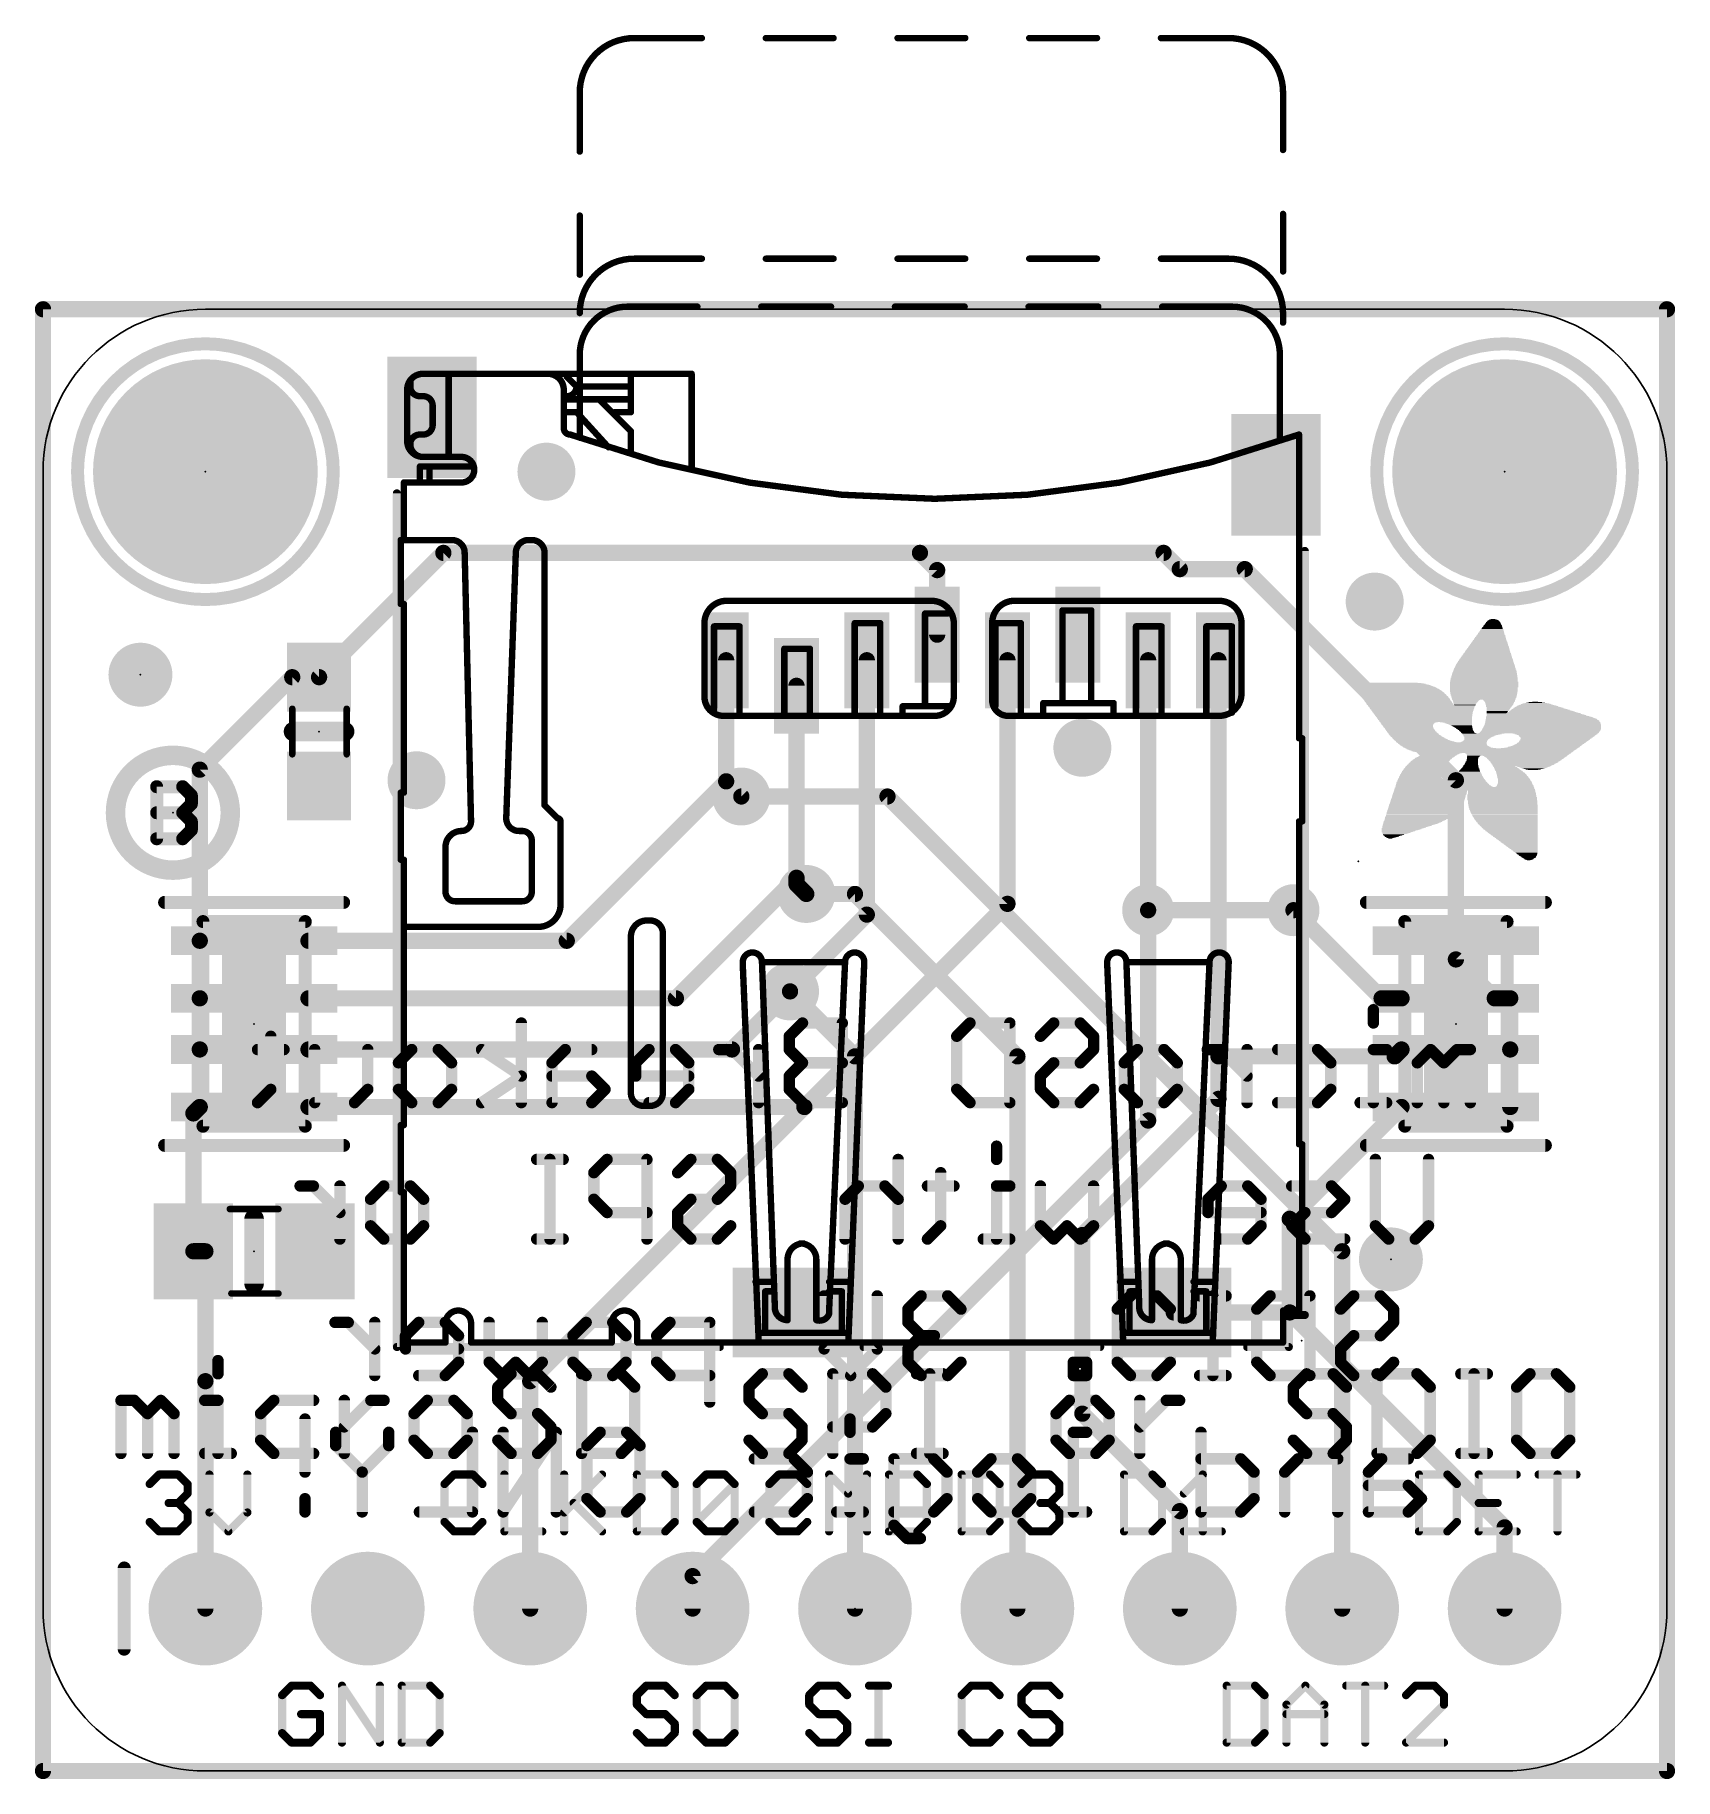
# Model space of a CAD drawing. Extents: x -0.1 to 25.5, y -0.1 to 27.2.
import ezdxf

# ---------------------------------------------------------------- set-up
doc = ezdxf.new("R2010")
doc.units = 0
for name, color, linetype in [('1', 12, 'CONTINUOUS'), ('16', 132, 'CONTINUOUS'), ('17', 110, 'CONTINUOUS'), ('18', 110, 'CONTINUOUS'), ('20', 53, 'CONTINUOUS'), ('21', 40, 'CONTINUOUS'), ('22', 6, 'CONTINUOUS'), ('23', 53, 'CONTINUOUS'), ('51', 253, 'CONTINUOUS')]:
    doc.layers.add(name, color=color, linetype=linetype)

# ---------------------------------------------------------------- blocks, each defined once
blk = doc.blocks.new('RECT')
blk.add_solid([(-0.5, -0.5), (0.5, -0.5), (-0.5, 0.5), (0.5, 0.5)])
blk = doc.blocks.new('PIE')
at = {"const_width": 0.5}
blk.add_lwpolyline([(0, -0.25, 1), (0, 0.25, 1), (0, -0.25)], format="xyb", dxfattribs=at)
blk = doc.blocks.new('ROUNDP')
at = {"const_width": 0.5}
blk.add_lwpolyline([(0, -0.25, 1), (0, 0.25, 1), (0, -0.25)], format="xyb", dxfattribs=at)
blk = doc.blocks.new('ROUNDV')
at = {"const_width": 0.5}
blk.add_lwpolyline([(0, -0.25, 1), (0, 0.25, 1), (0, -0.25)], format="xyb", dxfattribs=at)

msp = doc.modelspace()

# ---------------------------------------------------------------- linework, layer by layer
at = {"layer": '1', "const_width": 0.254}
for points in [[(0, 22.86), (25.4, 22.86)], [(0, 0), (0, 22.86)], [(25.4, 22.86), (25.4, 0)], [(4.318, 17.106), (6.262, 19.05)], [(6.262, 19.05), (13.716, 19.05)], [(13.716, 19.05), (13.985, 18.781)], [(17.526, 19.05), (13.716, 19.05)], [(17.78, 18.796), (17.526, 19.05)], [(13.985, 18.781), (13.985, 17.771)], [(17.78, 18.796), (18.796, 18.796)], [(18.796, 18.796), (22.098, 15.494)], [(10.685, 15.477), (10.685, 17.371)], [(12.885, 17.371), (12.885, 13.393)], [(15.085, 17.371), (15.085, 13.561)], [(17.285, 17.371), (17.285, 13.462)], [(18.385, 17.371), (18.385, 11.176)], [(3.898, 17.106), (2.452, 15.66)], [(4.318, 17.106), (3.898, 17.106)], [(11.785, 16.971), (11.785, 13.97)], [(2.452, 12.984), (2.452, 15.66)], [(8.192, 12.984), (10.685, 15.477)], [(10.922, 15.24), (10.685, 15.477)], [(22.098, 15.494), (22.098, 12.692)], [(9.899, 12.084), (11.785, 13.97)], [(11.785, 13.97), (11.785, 13.869)], [(11.785, 13.869), (11.938, 13.716)], [(15.085, 13.561), (11.908, 10.384)], [(12.885, 13.393), (11.684, 12.192)], [(17.285, 13.462), (17.285, 10.173)], [(20.936, 12.084), (19.558, 13.462)], [(2.452, 12.084), (2.452, 12.984)], [(4.152, 12.984), (8.192, 12.984)], [(22.098, 12.692), (22.706, 12.084)], [(11.684, 12.192), (10.776, 11.284)], [(2.452, 11.284), (2.452, 12.084)], [(4.152, 12.084), (9.899, 12.084)], [(21.248, 12.084), (20.936, 12.084)], [(22.706, 12.084), (22.948, 12.084)], [(22.948, 12.084), (22.948, 11.284)], [(2.452, 10.384), (2.452, 11.284)], [(4.152, 11.284), (10.776, 11.284)], [(18.385, 11.176), (18.385, 10.511)], [(21.14, 11.176), (18.385, 11.176)], [(21.248, 11.284), (21.14, 11.176)], [(22.948, 11.284), (22.948, 10.384)], [(2.352, 10.284), (2.452, 10.384)], [(2.352, 8.128), (2.352, 10.284)], [(4.152, 10.384), (11.908, 10.384)], [(11.908, 10.384), (7.62, 6.096)], [(18.385, 10.511), (16.256, 8.382)], [(21.248, 10.384), (19.499, 8.635)], [(17.285, 10.173), (10.16, 3.048)], [(19.499, 8.635), (19.499, 7.171)], [(16.256, 8.382), (16.256, 5.588)], [(2.352, 8.128), (2.54, 8.128)], [(2.54, 8.128), (2.54, 6.096)], [(17.685, 7.171), (19.499, 7.171)], [(19.499, 7.171), (22.86, 3.81)], [(2.54, 6.096), (2.54, 2.54)], [(7.62, 6.096), (7.62, 2.54)], [(16.256, 5.588), (17.78, 4.064)], [(17.78, 4.064), (17.78, 2.54)], [(22.86, 3.81), (22.86, 2.54)], [(10.16, 3.048), (10.16, 2.54)], [(25.4, 0), (0, 0)]]:
    msp.add_lwpolyline(points, dxfattribs=at)
at = {"layer": '1', "const_width": 0.127}
for points in [[(0, 22.9235, 1), (0, 22.7965)], [(0.0635, 22.86, 1), (-0.0635, 22.86)], [(25.4635, 22.86, 1), (25.3365, 22.86)], [(25.4, 22.7965, 1), (25.4, 22.9235)], [(6.262, 19.1135, 1), (6.262, 18.9865)], [(6.3069, 19.0051, 1), (6.2171, 19.0949)], [(13.7609, 19.0949, 1), (13.6711, 19.0051)], [(13.716, 19.1135, 1), (13.716, 18.9865)], [(13.716, 18.9865, 1), (13.716, 19.1135)], [(17.5709, 19.0949, 1), (17.4811, 19.0051)], [(17.526, 18.9865, 1), (17.526, 19.1135)], [(14.0485, 18.781, 1), (13.9215, 18.781)], [(13.9401, 18.7361, 1), (14.0299, 18.8259)], [(17.78, 18.8595, 1), (17.78, 18.7325)], [(17.7351, 18.7511, 1), (17.8249, 18.8409)], [(18.8409, 18.8409, 1), (18.7511, 18.7511)], [(18.796, 18.7325, 1), (18.796, 18.8595)], [(13.9215, 17.771, 1), (14.0485, 17.771)], [(10.7485, 17.371, 1), (10.6215, 17.371)], [(12.9485, 17.371, 1), (12.8215, 17.371)], [(15.1485, 17.371, 1), (15.0215, 17.371)], [(17.3485, 17.371, 1), (17.2215, 17.371)], [(18.4485, 17.371, 1), (18.3215, 17.371)], [(3.898, 17.1695, 1), (3.898, 17.0425)], [(3.9429, 17.0611, 1), (3.8531, 17.1509)], [(4.2731, 17.1509, 1), (4.3629, 17.0611)], [(4.318, 17.0425, 1), (4.318, 17.1695)], [(11.8485, 16.971, 1), (11.7215, 16.971)], [(2.5155, 15.66, 1), (2.3885, 15.66)], [(2.4071, 15.7049, 1), (2.4969, 15.6151)], [(10.7299, 15.5219, 1), (10.6401, 15.4321)], [(10.7299, 15.4321, 1), (10.6401, 15.5219)], [(22.1615, 15.494, 1), (22.0345, 15.494)], [(22.0531, 15.4491, 1), (22.1429, 15.5389)], [(10.6215, 15.477, 1), (10.7485, 15.477)], [(10.8771, 15.1951, 1), (10.9669, 15.2849)], [(11.8485, 13.97, 1), (11.7215, 13.97)], [(11.7215, 13.97, 1), (11.8485, 13.97)], [(11.8299, 13.9139, 1), (11.7401, 13.8241)], [(11.7215, 13.869, 1), (11.8485, 13.869)], [(11.8299, 13.9251, 1), (11.7401, 14.0149)], [(11.8931, 13.6711, 1), (11.9829, 13.7609)], [(15.1299, 13.5161, 1), (15.0401, 13.6059)], [(12.8215, 13.393, 1), (12.9485, 13.393)], [(12.9299, 13.3481, 1), (12.8401, 13.4379)], [(15.0215, 13.561, 1), (15.1485, 13.561)], [(17.3485, 13.462, 1), (17.2215, 13.462)], [(17.2215, 13.462, 1), (17.3485, 13.462)], [(19.6029, 13.5069, 1), (19.5131, 13.4171)], [(2.5155, 12.984, 1), (2.3885, 12.984)], [(4.152, 13.0475, 1), (4.152, 12.9205)], [(8.192, 12.9205, 1), (8.192, 13.0475)], [(2.3885, 12.984, 1), (2.5155, 12.984)], [(8.1471, 13.0289, 1), (8.2369, 12.9391)], [(22.1429, 12.7369, 1), (22.0531, 12.6471)], [(22.0345, 12.692, 1), (22.1615, 12.692)], [(11.6391, 12.2369, 1), (11.7289, 12.1471)], [(11.7289, 12.1471, 1), (11.6391, 12.2369)], [(2.5155, 12.084, 1), (2.3885, 12.084)], [(2.3885, 12.084, 1), (2.5155, 12.084)], [(4.152, 12.1475, 1), (4.152, 12.0205)], [(9.8541, 12.1289, 1), (9.9439, 12.0391)], [(9.899, 12.0205, 1), (9.899, 12.1475)], [(20.936, 12.1475, 1), (20.936, 12.0205)], [(20.8911, 12.0391, 1), (20.9809, 12.1289)], [(21.248, 12.0205, 1), (21.248, 12.1475)], [(22.706, 12.1475, 1), (22.706, 12.0205)], [(22.6611, 12.0391, 1), (22.7509, 12.1289)], [(23.0115, 12.084, 1), (22.8845, 12.084)], [(22.948, 12.0205, 1), (22.948, 12.1475)], [(2.5155, 11.284, 1), (2.3885, 11.284)], [(2.3885, 11.284, 1), (2.5155, 11.284)], [(4.152, 11.3475, 1), (4.152, 11.2205)], [(10.7311, 11.3289, 1), (10.8209, 11.2391)], [(10.776, 11.2205, 1), (10.776, 11.3475)], [(18.4485, 11.176, 1), (18.3215, 11.176)], [(18.385, 11.2395, 1), (18.385, 11.1125)], [(18.3215, 11.176, 1), (18.4485, 11.176)], [(21.0951, 11.2209, 1), (21.1849, 11.1311)], [(21.14, 11.1125, 1), (21.14, 11.2395)], [(21.2929, 11.2391, 1), (21.2031, 11.3289)], [(23.0115, 11.284, 1), (22.8845, 11.284)], [(22.8845, 11.284, 1), (23.0115, 11.284)], [(2.4155, 10.284, 1), (2.2885, 10.284)], [(2.3071, 10.3289, 1), (2.3969, 10.2391)], [(2.3885, 10.384, 1), (2.5155, 10.384)], [(2.4969, 10.3391, 1), (2.4071, 10.4289)], [(4.152, 10.4475, 1), (4.152, 10.3205)], [(11.8631, 10.4289, 1), (11.9529, 10.3391)], [(11.9529, 10.3391, 1), (11.8631, 10.4289)], [(11.908, 10.3205, 1), (11.908, 10.4475)], [(18.3215, 10.511, 1), (18.4485, 10.511)], [(18.4299, 10.4661, 1), (18.3401, 10.5559)], [(21.2929, 10.3391, 1), (21.2031, 10.4289)], [(22.8845, 10.384, 1), (23.0115, 10.384)], [(17.2215, 10.173, 1), (17.3485, 10.173)], [(17.3299, 10.1281, 1), (17.2401, 10.2179)], [(19.5625, 8.635, 1), (19.4355, 8.635)], [(19.4541, 8.6799, 1), (19.5439, 8.5901)], [(16.3195, 8.382, 1), (16.1925, 8.382)], [(16.2111, 8.4269, 1), (16.3009, 8.3371)], [(2.352, 8.1915, 1), (2.352, 8.0645)], [(2.2885, 8.128, 1), (2.4155, 8.128)], [(2.6035, 8.128, 1), (2.4765, 8.128)], [(2.54, 8.0645, 1), (2.54, 8.1915)], [(17.685, 7.2345, 1), (17.685, 7.1075)], [(19.5439, 7.2159, 1), (19.4541, 7.1261)], [(19.4355, 7.171, 1), (19.5625, 7.171)], [(19.499, 7.1075, 1), (19.499, 7.2345)], [(2.6035, 6.096, 1), (2.4765, 6.096)], [(2.4765, 6.096, 1), (2.6035, 6.096)], [(7.6835, 6.096, 1), (7.5565, 6.096)], [(7.5751, 6.1409, 1), (7.6649, 6.0511)], [(16.3009, 5.6329, 1), (16.2111, 5.5431)], [(16.1925, 5.588, 1), (16.3195, 5.588)], [(17.8435, 4.064, 1), (17.7165, 4.064)], [(17.7351, 4.0191, 1), (17.8249, 4.1089)], [(22.9235, 3.81, 1), (22.7965, 3.81)], [(22.8151, 3.7651, 1), (22.9049, 3.8549)], [(10.2235, 3.048, 1), (10.0965, 3.048)], [(10.1151, 3.0929, 1), (10.2049, 3.0031)], [(2.4765, 2.54, 1), (2.6035, 2.54)], [(7.5565, 2.54, 1), (7.6835, 2.54)], [(10.0965, 2.54, 1), (10.2235, 2.54)], [(17.7165, 2.54, 1), (17.8435, 2.54)], [(22.7965, 2.54, 1), (22.9235, 2.54)], [(0, 0.0635, 1), (0, -0.0635)], [(-0.0635, 0, 1), (0.0635, 0)], [(25.3365, 0, 1), (25.4635, 0)], [(25.4, -0.0635, 1), (25.4, 0.0635)]]:
    msp.add_lwpolyline(points, format="xyb", dxfattribs=at)
at = {"layer": '16', "const_width": 0.254}
for points in [[(0, 22.86), (25.4, 22.86)], [(0, 0), (0, 22.86)], [(25.4, 22.86), (25.4, 0)], [(13.208, 15.24), (10.922, 15.24)], [(20.32, 8.128), (13.208, 15.24)], [(12.7, 13.716), (11.938, 13.716)], [(15.24, 11.176), (12.7, 13.716)], [(19.558, 13.462), (17.285, 13.462)], [(11.684, 12.192), (12.7, 11.176)], [(12.7, 11.176), (12.7, 2.54)], [(15.24, 11.176), (15.24, 2.54)], [(20.32, 2.54), (20.32, 8.128)], [(25.4, 0), (0, 0)]]:
    msp.add_lwpolyline(points, dxfattribs=at)
at = {"layer": '16', "const_width": 0.127}
for points in [[(0, 22.9235, 1), (0, 22.7965)], [(0.0635, 22.86, 1), (-0.0635, 22.86)], [(25.4635, 22.86, 1), (25.3365, 22.86)], [(25.4, 22.7965, 1), (25.4, 22.9235)], [(10.922, 15.3035, 1), (10.922, 15.1765)], [(13.2529, 15.2849, 1), (13.1631, 15.1951)], [(13.208, 15.1765, 1), (13.208, 15.3035)], [(11.938, 13.7795, 1), (11.938, 13.6525)], [(12.7449, 13.7609, 1), (12.6551, 13.6711)], [(12.7, 13.6525, 1), (12.7, 13.7795)], [(17.285, 13.5255, 1), (17.285, 13.3985)], [(19.558, 13.3985, 1), (19.558, 13.5255)], [(11.7289, 12.2369, 1), (11.6391, 12.1471)], [(12.7635, 11.176, 1), (12.6365, 11.176)], [(12.6551, 11.1311, 1), (12.7449, 11.2209)], [(15.3035, 11.176, 1), (15.1765, 11.176)], [(15.1951, 11.1311, 1), (15.2849, 11.2209)], [(20.3835, 8.128, 1), (20.2565, 8.128)], [(20.2751, 8.0831, 1), (20.3649, 8.1729)], [(12.6365, 2.54, 1), (12.7635, 2.54)], [(15.1765, 2.54, 1), (15.3035, 2.54)], [(20.2565, 2.54, 1), (20.3835, 2.54)], [(0, 0.0635, 1), (0, -0.0635)], [(-0.0635, 0, 1), (0.0635, 0)], [(25.3365, 0, 1), (25.4635, 0)], [(25.4, -0.0635, 1), (25.4, 0.0635)]]:
    msp.add_lwpolyline(points, format="xyb", dxfattribs=at)
at = {"layer": '20'}
for p, q in [((2.54, 22.86), (22.86, 22.86)), ((0, 2.54), (0, 20.32)), ((25.4, 20.32), (25.4, 2.54)), ((22.86, 0), (2.54, 0))]:
    msp.add_line(p, q, dxfattribs=at)
for centre, start, end in [((2.54, 20.32), 90, 180), ((22.86, 20.32), 0, 90), ((2.54, 2.54), 180, 270), ((22.86, 2.54), 270, 0)]:
    msp.add_arc(centre, 2.54, start, end, dxfattribs=at)
at = {"layer": '21'}
for points, const_width in [([(2.54, 18.32, 1), (2.54, 22.32, 1), (2.54, 18.32)], 0.2032), ([(22.86, 18.32, 1), (22.86, 22.32, 1), (22.86, 18.32)], 0.2032), ([(5.5667, 19.981, 1), (5.5033, 19.981)], 0.0635), ([(19.7667, 19.081, 1), (19.7033, 19.081)], 0.0635), ([(3.918, 16.3322, 1), (3.918, 16.1798)], 0.1524), ([(4.718, 16.1798, 1), (4.718, 16.3322)], 0.1524), ([(2.032, 14.088, 1), (2.032, 15.884, 1), (2.032, 14.088)], 0.3048), ([(1.8288, 15.3931, 1), (1.7272, 15.3931)], 0.1016), ([(1.778, 15.4439, 1), (1.778, 15.3423)], 0.1016), ([(2.2207, 15.429, 1), (2.1488, 15.3572)], 0.1016), ([(2.1847, 15.3423, 1), (2.1847, 15.4439)], 0.1016), ([(2.3711, 15.2575, 1), (2.2695, 15.2575)], 0.1016), ([(2.2844, 15.2216, 1), (2.3562, 15.2934)], 0.1016), ([(1.778, 15.0371, 1), (1.778, 14.9355)], 0.1016), ([(2.2207, 15.0223, 1), (2.1488, 14.9504)], 0.1016), ([(2.1488, 15.0223, 1), (2.2207, 14.9504)], 0.1016), ([(2.1847, 14.9355, 1), (2.1847, 15.0371)], 0.1016), ([(2.2695, 15.1219, 1), (2.3711, 15.1219)], 0.1016), ([(2.3562, 15.086, 1), (2.2844, 15.1578)], 0.1016), ([(2.3711, 14.8508, 1), (2.2695, 14.8508)], 0.1016), ([(2.2695, 14.7152, 1), (2.3711, 14.7152)], 0.1016), ([(2.2844, 14.8148, 1), (2.3562, 14.8867)], 0.1016), ([(2.3562, 14.6793, 1), (2.2844, 14.7511)], 0.1016), ([(1.778, 14.6304, 1), (1.778, 14.5288)], 0.1016), ([(1.7272, 14.5796, 1), (1.8288, 14.5796)], 0.1016), ([(2.1488, 14.6155, 1), (2.2207, 14.5437)], 0.1016), ([(2.1847, 14.5288, 1), (2.1847, 14.6304)], 0.1016), ([(1.902, 13.6348, 1), (1.902, 13.5332)], 0.1016), ([(4.702, 13.5332, 1), (4.702, 13.6348)], 0.1016), ([(20.698, 13.6348, 1), (20.698, 13.5332)], 0.1016), ([(23.498, 13.5332, 1), (23.498, 13.6348)], 0.1016), ([(1.902, 9.8348, 1), (1.902, 9.7332)], 0.1016), ([(4.702, 9.7332, 1), (4.702, 9.8348)], 0.1016), ([(20.698, 9.8348, 1), (20.698, 9.7332)], 0.1016), ([(23.498, 9.7332, 1), (23.498, 9.8348)], 0.1016), ([(3.3782, 8.636, 1), (3.2258, 8.636)], 0.1524), ([(3.2258, 7.62, 1), (3.3782, 7.62)], 0.1524), ([(19.5167, 7.131, 1), (19.4533, 7.131)], 0.0635), ([(19.485, 7.1627, 1), (19.485, 7.0993)], 0.0635), ([(19.7033, 7.131, 1), (19.7667, 7.131)], 0.0635), ([(19.735, 7.0993, 1), (19.735, 7.1627)], 0.0635), ([(5.535, 6.6627, 1), (5.535, 6.5993)], 0.0635), ([(5.5033, 6.631, 1), (5.5667, 6.631)], 0.0635), ([(10.585, 6.5993, 1), (10.585, 6.6627)], 0.0635), ([(12.835, 6.6627, 1), (12.835, 6.5993)], 0.0635), ([(16.535, 6.5993, 1), (16.535, 6.6627)], 0.0635), ([(18.835, 6.6627, 1), (18.835, 6.5993)], 0.0635), ([(19.4533, 6.631, 1), (19.5167, 6.631)], 0.0635), ([(19.485, 6.5993, 1), (19.485, 6.6627)], 0.0635), ([(2.7814, 6.419, 1), (2.6925, 6.419)], 0.0889), ([(7.321, 6.2558, 1), (7.321, 6.1669)], 0.0889), ([(7.3524, 6.1799, 1), (7.2896, 6.2428)], 0.0889), ([(7.7677, 6.2428, 1), (7.7048, 6.1799)], 0.0889), ([(7.7362, 6.1669, 1), (7.7362, 6.2558)], 0.0889), ([(8.4231, 6.2558, 1), (8.4231, 6.1669)], 0.0889), ([(8.4676, 6.2114, 1), (8.3787, 6.2114)], 0.0889), ([(9.0774, 6.2428, 1), (9.0145, 6.1799)], 0.0889), ([(9.046, 6.1669, 1), (9.046, 6.2558)], 0.0889), ([(11.2502, 6.2558, 1), (11.2502, 6.1669)], 0.0889), ([(11.2816, 6.1799, 1), (11.2188, 6.2428)], 0.0889), ([(11.6968, 6.2428, 1), (11.634, 6.1799)], 0.0889), ([(11.6654, 6.1669, 1), (11.6654, 6.2558)], 0.0889), ([(12.3523, 6.2558, 1), (12.3523, 6.1669)], 0.0889), ([(12.3968, 6.2114, 1), (12.3079, 6.2114)], 0.0889), ([(13.0066, 6.2428, 1), (12.9437, 6.1799)], 0.0889), ([(12.9751, 6.1669, 1), (12.9751, 6.2558)], 0.0889), ([(13.662, 6.2558, 1), (13.662, 6.1669)], 0.0889), ([(13.9141, 6.2114, 1), (13.8252, 6.2114)], 0.0889), ([(14.0773, 6.1669, 1), (14.0773, 6.2558)], 0.0889), ([(19.7634, 6.2558, 1), (19.7634, 6.1669)], 0.0889), ([(19.7948, 6.1799, 1), (19.732, 6.2428)], 0.0889), ([(20.2101, 6.2428, 1), (20.1472, 6.1799)], 0.0889), ([(20.1786, 6.1669, 1), (20.1786, 6.2558)], 0.0889), ([(20.8655, 6.2558, 1), (20.8655, 6.1669)], 0.0889), ([(20.91, 6.2114, 1), (20.8211, 6.2114)], 0.0889), ([(21.5198, 6.2428, 1), (21.4569, 6.1799)], 0.0889), ([(21.4884, 6.1669, 1), (21.4884, 6.2558)], 0.0889), ([(22.1752, 6.2558, 1), (22.1752, 6.1669)], 0.0889), ([(22.4273, 6.2114, 1), (22.3384, 6.2114)], 0.0889), ([(22.5905, 6.1669, 1), (22.5905, 6.2558)], 0.0889), ([(23.256, 6.2558, 1), (23.256, 6.1669)], 0.0889), ([(23.2874, 6.1799, 1), (23.2246, 6.2428)], 0.0889), ([(23.7027, 6.2428, 1), (23.6398, 6.1799)], 0.0889), ([(23.6712, 6.1669, 1), (23.6712, 6.2558)], 0.0889), ([(2.6925, 6.2114, 1), (2.7814, 6.2114)], 0.0889), ([(7.082, 6.0352, 1), (7.1448, 5.9723)], 0.0889), ([(7.1579, 6.0038, 1), (7.069, 6.0038)], 0.0889), ([(7.9124, 5.9723, 1), (7.9753, 6.0352)], 0.0889), ([(9.298, 6.0038, 1), (9.2091, 6.0038)], 0.0889), ([(9.2221, 5.9723, 1), (9.285, 6.0352)], 0.0889), ([(11.087, 6.0038, 1), (10.9981, 6.0038)], 0.0889), ([(11.0112, 6.0352, 1), (11.074, 5.9723)], 0.0889), ([(11.8416, 5.9723, 1), (11.9045, 6.0352)], 0.0889), ([(13.2272, 6.0038, 1), (13.1383, 6.0038)], 0.0889), ([(13.1513, 5.9723, 1), (13.2142, 6.0352)], 0.0889), ([(19.6002, 6.0038, 1), (19.5113, 6.0038)], 0.0889), ([(19.5244, 6.0352, 1), (19.5872, 5.9723)], 0.0889), ([(20.3548, 5.9723, 1), (20.4177, 6.0352)], 0.0889), ([(21.7404, 6.0038, 1), (21.6515, 6.0038)], 0.0889), ([(21.6645, 5.9723, 1), (21.7274, 6.0352)], 0.0889), ([(23.0928, 6.0038, 1), (23.0039, 6.0038)], 0.0889), ([(23.017, 6.0352, 1), (23.0798, 5.9723)], 0.0889), ([(23.9233, 6.0038, 1), (23.8344, 6.0038)], 0.0889), ([(23.8474, 5.9723, 1), (23.9103, 6.0352)], 0.0889), ([(1.2196, 5.8406, 1), (1.2196, 5.7517)], 0.0889), ([(1.2641, 5.7961, 1), (1.1752, 5.7961)], 0.0889), ([(1.4587, 5.8276, 1), (1.3958, 5.7647)], 0.0889), ([(1.4273, 5.7517, 1), (1.4273, 5.8406)], 0.0889), ([(1.8739, 5.8276, 1), (1.811, 5.7647)], 0.0889), ([(1.8739, 5.7647, 1), (1.811, 5.8276)], 0.0889), ([(2.5294, 5.8406, 1), (2.5294, 5.7517)], 0.0889), ([(2.7814, 5.7961, 1), (2.6925, 5.7961)], 0.0889), ([(2.737, 5.7517, 1), (2.737, 5.8406)], 0.0889), ([(3.6101, 5.8406, 1), (3.6101, 5.7517)], 0.0889), ([(3.6416, 5.7647, 1), (3.5787, 5.8276)], 0.0889), ([(4.233, 5.7517, 1), (4.233, 5.8406)], 0.0889), ([(4.7567, 5.7961, 1), (4.6678, 5.7961)], 0.0889), ([(5.1275, 5.8406, 1), (5.1275, 5.7517)], 0.0889), ([(5.1589, 5.7647, 1), (5.096, 5.8276)], 0.0889), ([(5.3351, 5.7517, 1), (5.3351, 5.8406)], 0.0889), ([(6.0113, 5.8406, 1), (6.0113, 5.7517)], 0.0889), ([(6.0427, 5.7647, 1), (5.9799, 5.8276)], 0.0889), ([(6.4579, 5.8276, 1), (6.3951, 5.7647)], 0.0889), ([(6.4265, 5.7517, 1), (6.4265, 5.8406)], 0.0889), ([(7.1448, 5.8276, 1), (7.082, 5.7647)], 0.0889), ([(7.069, 5.7961, 1), (7.1579, 5.7961)], 0.0889), ([(11.074, 5.8276, 1), (11.0112, 5.7647)], 0.0889), ([(10.9981, 5.7961, 1), (11.087, 5.7961)], 0.0889), ([(16.0525, 5.8406, 1), (16.0525, 5.7517)], 0.0889), ([(16.0839, 5.7647, 1), (16.0211, 5.8276)], 0.0889), ([(16.4992, 5.8276, 1), (16.4363, 5.7647)], 0.0889), ([(16.4677, 5.7517, 1), (16.4677, 5.8406)], 0.0889), ([(17.1991, 5.7961, 1), (17.1102, 5.7961)], 0.0889), ([(17.5699, 5.8406, 1), (17.5699, 5.7517)], 0.0889), ([(17.6013, 5.7647, 1), (17.5384, 5.8276)], 0.0889), ([(17.7775, 5.7517, 1), (17.7775, 5.8406)], 0.0889), ([(19.5113, 5.7961, 1), (19.6002, 5.7961)], 0.0889), ([(19.5872, 5.8276, 1), (19.5244, 5.7647)], 0.0889), ([(1.6034, 5.62, 1), (1.6663, 5.5571)], 0.0889), ([(1.6793, 5.5885, 1), (1.5904, 5.5885)], 0.0889), ([(1.6034, 5.5571, 1), (1.6663, 5.62)], 0.0889), ([(2.0945, 5.5885, 1), (2.0056, 5.5885)], 0.0889), ([(2.0187, 5.5571, 1), (2.0815, 5.62)], 0.0889), ([(3.447, 5.5885, 1), (3.3581, 5.5885)], 0.0889), ([(3.3711, 5.62, 1), (3.4339, 5.5571)], 0.0889), ([(4.6808, 5.4123, 1), (4.7437, 5.3495)], 0.0889), ([(5.8481, 5.5885, 1), (5.7592, 5.5885)], 0.0889), ([(5.7723, 5.62, 1), (5.8351, 5.5571)], 0.0889), ([(6.6786, 5.5885, 1), (6.5897, 5.5885)], 0.0889), ([(6.6027, 5.5571, 1), (6.6656, 5.62)], 0.0889), ([(7.321, 5.633, 1), (7.321, 5.5441)], 0.0889), ([(7.2896, 5.5571, 1), (7.3524, 5.62)], 0.0889), ([(7.7677, 5.62, 1), (7.7048, 5.5571)], 0.0889), ([(7.7362, 5.5441, 1), (7.7362, 5.633)], 0.0889), ([(7.9883, 5.3809, 1), (7.8994, 5.3809)], 0.0889), ([(7.9124, 5.3495, 1), (7.9753, 5.4123)], 0.0889), ([(11.2502, 5.633, 1), (11.2502, 5.5441)], 0.0889), ([(11.2188, 5.5571, 1), (11.2816, 5.62)], 0.0889), ([(11.6968, 5.62, 1), (11.634, 5.5571)], 0.0889), ([(11.6654, 5.5441, 1), (11.6654, 5.633)], 0.0889), ([(11.9175, 5.3809, 1), (11.8286, 5.3809)], 0.0889), ([(11.8416, 5.3495, 1), (11.9045, 5.4123)], 0.0889), ([(12.3523, 5.4254, 1), (12.3523, 5.3365)], 0.0889), ([(12.9437, 5.4123, 1), (13.0066, 5.3495)], 0.0889), ([(12.9751, 5.3365, 1), (12.9751, 5.4254)], 0.0889), ([(13.1383, 5.5885, 1), (13.2272, 5.5885)], 0.0889), ([(13.2142, 5.5571, 1), (13.1513, 5.62)], 0.0889), ([(15.8135, 5.62, 1), (15.8763, 5.5571)], 0.0889), ([(15.8894, 5.5885, 1), (15.8005, 5.5885)], 0.0889), ([(16.7198, 5.5885, 1), (16.6309, 5.5885)], 0.0889), ([(16.6439, 5.5571, 1), (16.7068, 5.62)], 0.0889), ([(17.1232, 5.4123, 1), (17.1861, 5.3495)], 0.0889), ([(19.7634, 5.633, 1), (19.7634, 5.5441)], 0.0889), ([(19.732, 5.5571, 1), (19.7948, 5.62)], 0.0889), ([(20.2101, 5.62, 1), (20.1472, 5.5571)], 0.0889), ([(20.1786, 5.5441, 1), (20.1786, 5.633)], 0.0889), ([(20.4307, 5.3809, 1), (20.3418, 5.3809)], 0.0889), ([(20.3548, 5.3495, 1), (20.4177, 5.4123)], 0.0889), ([(3.4339, 5.2047, 1), (3.3711, 5.1419)], 0.0889), ([(3.3581, 5.1733, 1), (3.447, 5.1733)], 0.0889), ([(5.7592, 5.1733, 1), (5.8481, 5.1733)], 0.0889), ([(5.8351, 5.2047, 1), (5.7723, 5.1419)], 0.0889), ([(6.5897, 5.1733, 1), (6.6786, 5.1733)], 0.0889), ([(6.6656, 5.1419, 1), (6.6027, 5.2047)], 0.0889), ([(7.1448, 5.2047, 1), (7.082, 5.1419)], 0.0889), ([(7.8994, 5.1733, 1), (7.9883, 5.1733)], 0.0889), ([(7.9753, 5.1419, 1), (7.9124, 5.2047)], 0.0889), ([(9.2091, 5.1733, 1), (9.298, 5.1733)], 0.0889), ([(9.285, 5.1419, 1), (9.2221, 5.2047)], 0.0889), ([(11.074, 5.2047, 1), (11.0112, 5.1419)], 0.0889), ([(11.8286, 5.1733, 1), (11.9175, 5.1733)], 0.0889), ([(11.9045, 5.1419, 1), (11.8416, 5.2047)], 0.0889), ([(15.8763, 5.2047, 1), (15.8135, 5.1419)], 0.0889), ([(15.8005, 5.1733, 1), (15.8894, 5.1733)], 0.0889), ([(16.6309, 5.1733, 1), (16.7198, 5.1733)], 0.0889), ([(16.7068, 5.1419, 1), (16.6439, 5.2047)], 0.0889), ([(19.5872, 5.2047, 1), (19.5244, 5.1419)], 0.0889), ([(20.3418, 5.1733, 1), (20.4307, 5.1733)], 0.0889), ([(20.4177, 5.1419, 1), (20.3548, 5.2047)], 0.0889), ([(21.6515, 5.1733, 1), (21.7404, 5.1733)], 0.0889), ([(21.7274, 5.1419, 1), (21.6645, 5.2047)], 0.0889), ([(23.0798, 5.2047, 1), (23.017, 5.1419)], 0.0889), ([(23.0039, 5.1733, 1), (23.0928, 5.1733)], 0.0889), ([(23.8344, 5.1733, 1), (23.9233, 5.1733)], 0.0889), ([(23.9103, 5.1419, 1), (23.8474, 5.2047)], 0.0889), ([(1.1752, 4.9657, 1), (1.2641, 4.9657)], 0.0889), ([(1.5904, 4.9657, 1), (1.6793, 4.9657)], 0.0889), ([(2.0056, 4.9657, 1), (2.0945, 4.9657)], 0.0889), ([(2.5294, 5.0102, 1), (2.5294, 4.9212)], 0.0889), ([(2.6925, 4.9657, 1), (2.7814, 4.9657)], 0.0889), ([(2.9446, 4.9212, 1), (2.9446, 5.0102)], 0.0889), ([(3.6101, 5.0102, 1), (3.6101, 4.9212)], 0.0889), ([(3.5787, 4.9343, 1), (3.6416, 4.9971)], 0.0889), ([(4.233, 4.9212, 1), (4.233, 5.0102)], 0.0889), ([(4.6678, 4.9657, 1), (4.7567, 4.9657)], 0.0889), ([(6.0113, 5.0102, 1), (6.0113, 4.9212)], 0.0889), ([(5.9799, 4.9343, 1), (6.0427, 4.9971)], 0.0889), ([(6.3951, 4.9971, 1), (6.4579, 4.9343)], 0.0889), ([(6.4265, 4.9212, 1), (6.4265, 5.0102)], 0.0889), ([(7.321, 5.0102, 1), (7.321, 4.9212)], 0.0889), ([(7.2896, 4.9343, 1), (7.3524, 4.9971)], 0.0889), ([(7.7048, 4.9971, 1), (7.7677, 4.9343)], 0.0889), ([(7.7362, 4.9212, 1), (7.7362, 5.0102)], 0.0889), ([(8.4231, 5.0102, 1), (8.4231, 4.9212)], 0.0889), ([(8.3787, 4.9657, 1), (8.4676, 4.9657)], 0.0889), ([(9.0145, 4.9971, 1), (9.0774, 4.9343)], 0.0889), ([(9.046, 4.9212, 1), (9.046, 5.0102)], 0.0889), ([(11.2502, 5.0102, 1), (11.2502, 4.9212)], 0.0889), ([(11.2188, 4.9343, 1), (11.2816, 4.9971)], 0.0889), ([(11.634, 4.9971, 1), (11.6968, 4.9343)], 0.0889), ([(11.6654, 4.9212, 1), (11.6654, 5.0102)], 0.0889), ([(12.3079, 4.9657, 1), (12.3968, 4.9657)], 0.0889), ([(13.662, 5.0102, 1), (13.662, 4.9212)], 0.0889), ([(13.8252, 4.9657, 1), (13.9141, 4.9657)], 0.0889), ([(14.0773, 4.9212, 1), (14.0773, 5.0102)], 0.0889), ([(16.0525, 5.0102, 1), (16.0525, 4.9212)], 0.0889), ([(16.0211, 4.9343, 1), (16.0839, 4.9971)], 0.0889), ([(16.4363, 4.9971, 1), (16.4992, 4.9343)], 0.0889), ([(16.4677, 4.9212, 1), (16.4677, 5.0102)], 0.0889), ([(17.1102, 4.9657, 1), (17.1991, 4.9657)], 0.0889), ([(19.7634, 5.0102, 1), (19.7634, 4.9212)], 0.0889), ([(19.732, 4.9343, 1), (19.7948, 4.9971)], 0.0889), ([(20.1472, 4.9971, 1), (20.2101, 4.9343)], 0.0889), ([(20.1786, 4.9212, 1), (20.1786, 5.0102)], 0.0889), ([(20.8655, 5.0102, 1), (20.8655, 4.9212)], 0.0889), ([(20.8211, 4.9657, 1), (20.91, 4.9657)], 0.0889), ([(21.4569, 4.9971, 1), (21.5198, 4.9343)], 0.0889), ([(21.4884, 4.9212, 1), (21.4884, 5.0102)], 0.0889), ([(22.1752, 5.0102, 1), (22.1752, 4.9212)], 0.0889), ([(22.3384, 4.9657, 1), (22.4273, 4.9657)], 0.0889), ([(22.5905, 4.9212, 1), (22.5905, 5.0102)], 0.0889), ([(23.256, 5.0102, 1), (23.256, 4.9212)], 0.0889), ([(23.2246, 4.9343, 1), (23.2874, 4.9971)], 0.0889), ([(23.6398, 4.9971, 1), (23.7027, 4.9343)], 0.0889), ([(23.6712, 4.9212, 1), (23.6712, 5.0102)], 0.0889), ([(1.8163, 4.668, 1), (1.8163, 4.6045)], 0.0635), ([(1.8387, 4.6138, 1), (1.7938, 4.6587)], 0.0635), ([(2.1353, 4.6587, 1), (2.0904, 4.6138)], 0.0635), ([(2.1129, 4.6045, 1), (2.1129, 4.668)], 0.0635), ([(2.6353, 4.6363, 1), (2.5717, 4.6363)], 0.0635), ([(3.2284, 4.6363, 1), (3.1649, 4.6363)], 0.0635), ([(6.4285, 4.668, 1), (6.4285, 4.6045)], 0.0635), ([(6.451, 4.6138, 1), (6.4061, 4.6587)], 0.0635), ([(6.7476, 4.6587, 1), (6.7026, 4.6138)], 0.0635), ([(6.7251, 4.6045, 1), (6.7251, 4.668)], 0.0635), ([(7.2475, 4.6363, 1), (7.184, 4.6363)], 0.0635), ([(8.183, 4.6363, 1), (8.1195, 4.6363)], 0.0635), ([(8.7669, 4.6138, 1), (8.722, 4.6587)], 0.0635), ([(9.3197, 4.6363, 1), (9.2562, 4.6363)], 0.0635), ([(9.288, 4.668, 1), (9.288, 4.6045)], 0.0635), ([(9.7553, 4.6587, 1), (9.7104, 4.6138)], 0.0635), ([(9.7329, 4.6045, 1), (9.7329, 4.668)], 0.0635), ([(10.3718, 4.668, 1), (10.3718, 4.6045)], 0.0635), ([(10.3942, 4.6138, 1), (10.3493, 4.6587)], 0.0635), ([(10.6908, 4.6587, 1), (10.6459, 4.6138)], 0.0635), ([(10.6684, 4.6045, 1), (10.6684, 4.668)], 0.0635), ([(11.5085, 4.668, 1), (11.5085, 4.6045)], 0.0635), ([(11.531, 4.6138, 1), (11.4861, 4.6587)], 0.0635), ([(11.8276, 4.6587, 1), (11.7826, 4.6138)], 0.0635), ([(11.8051, 4.6045, 1), (11.8051, 4.668)], 0.0635), ([(12.3275, 4.6363, 1), (12.264, 4.6363)], 0.0635), ([(12.3182, 4.6587, 1), (12.2733, 4.6138)], 0.0635), ([(12.9207, 4.6363, 1), (12.8572, 4.6363)], 0.0635), ([(12.9114, 4.6138, 1), (12.8665, 4.6587)], 0.0635), ([(13.263, 4.6363, 1), (13.1995, 4.6363)], 0.0635), ([(13.2313, 4.668, 1), (13.2313, 4.6045)], 0.0635), ([(13.6986, 4.6587, 1), (13.6537, 4.6138)], 0.0635), ([(13.6761, 4.6045, 1), (13.6761, 4.668)], 0.0635), ([(14.3997, 4.6363, 1), (14.3362, 4.6363)], 0.0635), ([(14.368, 4.668, 1), (14.368, 4.6045)], 0.0635), ([(14.8353, 4.6587, 1), (14.7904, 4.6138)], 0.0635), ([(14.8129, 4.6045, 1), (14.8129, 4.668)], 0.0635), ([(15.4518, 4.668, 1), (15.4518, 4.6045)], 0.0635), ([(15.4742, 4.6138, 1), (15.4293, 4.6587)], 0.0635), ([(15.7708, 4.6587, 1), (15.7259, 4.6138)], 0.0635), ([(15.7484, 4.6045, 1), (15.7484, 4.668)], 0.0635), ([(16.9397, 4.6363, 1), (16.8762, 4.6363)], 0.0635), ([(16.908, 4.668, 1), (16.908, 4.6045)], 0.0635), ([(17.3753, 4.6587, 1), (17.3304, 4.6138)], 0.0635), ([(17.3529, 4.6045, 1), (17.3529, 4.668)], 0.0635), ([(18.1718, 4.6363, 1), (18.1083, 4.6363)], 0.0635), ([(18.1625, 4.6138, 1), (18.1176, 4.6587)], 0.0635), ([(21.552, 4.6363, 1), (21.4885, 4.6363)], 0.0635), ([(21.5202, 4.668, 1), (21.5202, 4.6045)], 0.0635), ([(21.9876, 4.6587, 1), (21.9426, 4.6138)], 0.0635), ([(21.9651, 4.6045, 1), (21.9651, 4.668)], 0.0635), ([(22.4557, 4.668, 1), (22.4557, 4.6045)], 0.0635), ([(22.4875, 4.6363, 1), (22.424, 4.6363)], 0.0635), ([(23.0489, 4.6045, 1), (23.0489, 4.668)], 0.0635), ([(23.3913, 4.668, 1), (23.3913, 4.6045)], 0.0635), ([(23.7196, 4.6363, 1), (23.6561, 4.6363)], 0.0635), ([(23.9844, 4.6045, 1), (23.9844, 4.668)], 0.0635), ([(1.6455, 4.5104, 1), (1.6904, 4.4655)], 0.0635), ([(2.2929, 4.488, 1), (2.2294, 4.488)], 0.0635), ([(2.2294, 4.3397, 1), (2.2929, 4.3397)], 0.0635), ([(2.2387, 4.4655, 1), (2.2836, 4.5104)], 0.0635), ([(2.2836, 4.3172, 1), (2.2387, 4.3621)], 0.0635), ([(6.312, 4.488, 1), (6.2485, 4.488)], 0.0635), ([(6.2578, 4.5104, 1), (6.3027, 4.4655)], 0.0635), ([(6.8509, 4.4655, 1), (6.8958, 4.5104)], 0.0635), ([(9.9129, 4.488, 1), (9.8494, 4.488)], 0.0635), ([(9.8587, 4.4655, 1), (9.9036, 4.5104)], 0.0635), ([(10.201, 4.5104, 1), (10.246, 4.4655)], 0.0635), ([(10.2553, 4.488, 1), (10.1918, 4.488)], 0.0635), ([(10.8484, 4.488, 1), (10.7849, 4.488)], 0.0635), ([(10.8391, 4.4655, 1), (10.7942, 4.5104)], 0.0635), ([(10.7942, 4.4655, 1), (10.8391, 4.5104)], 0.0635), ([(11.392, 4.488, 1), (11.3285, 4.488)], 0.0635), ([(11.3378, 4.5104, 1), (11.3827, 4.4655)], 0.0635), ([(11.9309, 4.4655, 1), (11.9758, 4.5104)], 0.0635), ([(12.5699, 4.3621, 1), (12.6148, 4.3172)], 0.0635), ([(12.5699, 4.3172, 1), (12.6148, 4.3621)], 0.0635), ([(13.8562, 4.488, 1), (13.7927, 4.488)], 0.0635), ([(13.802, 4.4655, 1), (13.8469, 4.5104)], 0.0635), ([(14.9929, 4.488, 1), (14.9294, 4.488)], 0.0635), ([(14.9387, 4.4655, 1), (14.9836, 4.5104)], 0.0635), ([(15.281, 4.5104, 1), (15.326, 4.4655)], 0.0635), ([(15.9284, 4.488, 1), (15.8649, 4.488)], 0.0635), ([(15.8649, 4.3397, 1), (15.9284, 4.3397)], 0.0635), ([(15.8742, 4.4655, 1), (15.9191, 4.5104)], 0.0635), ([(15.9191, 4.3172, 1), (15.8742, 4.3621)], 0.0635), ([(17.5329, 4.488, 1), (17.4694, 4.488)], 0.0635), ([(17.4787, 4.4655, 1), (17.5236, 4.5104)], 0.0635), ([(17.821, 4.3621, 1), (17.866, 4.3172)], 0.0635), ([(22.1451, 4.488, 1), (22.0816, 4.488)], 0.0635), ([(22.0909, 4.4655, 1), (22.1358, 4.5104)], 0.0635), ([(1.9646, 4.2231, 1), (1.9646, 4.1596)], 0.0635), ([(2.1353, 4.2138, 1), (2.0904, 4.1689)], 0.0635), ([(2.0904, 4.2138, 1), (2.1353, 4.1689)], 0.0635), ([(2.1129, 4.1596, 1), (2.1129, 4.2231)], 0.0635), ([(2.2929, 4.0431, 1), (2.2294, 4.0431)], 0.0635), ([(2.2387, 4.0206, 1), (2.2836, 4.0655)], 0.0635), ([(2.626, 4.0655, 1), (2.581, 4.0206)], 0.0635), ([(3.2191, 4.0206, 1), (3.1742, 4.0655)], 0.0635), ([(8.1288, 4.0655, 1), (8.1737, 4.0206)], 0.0635), ([(8.322, 4.2138, 1), (8.2771, 4.1689)], 0.0635), ([(15.6001, 4.2231, 1), (15.6001, 4.1596)], 0.0635), ([(15.7708, 4.2138, 1), (15.7259, 4.1689)], 0.0635), ([(15.7259, 4.2138, 1), (15.7708, 4.1689)], 0.0635), ([(15.7484, 4.1596, 1), (15.7484, 4.2231)], 0.0635), ([(15.9284, 4.0431, 1), (15.8649, 4.0431)], 0.0635), ([(15.8742, 4.0206, 1), (15.9191, 4.0655)], 0.0635), ([(22.4557, 4.2231, 1), (22.4557, 4.1596)], 0.0635), ([(22.7523, 4.1596, 1), (22.7523, 4.2231)], 0.0635), ([(1.6904, 3.9172, 1), (1.6455, 3.8723)], 0.0635), ([(2.2294, 3.8948, 1), (2.2929, 3.8948)], 0.0635), ([(2.2836, 3.8723, 1), (2.2387, 3.9172)], 0.0635), ([(2.5717, 4.0431, 1), (2.6353, 4.0431)], 0.0635), ([(3.1649, 4.0431, 1), (3.2284, 4.0431)], 0.0635), ([(6.3027, 3.9172, 1), (6.2578, 3.8723)], 0.0635), ([(6.2485, 3.8948, 1), (6.312, 3.8948)], 0.0635), ([(6.8958, 3.8723, 1), (6.8509, 3.9172)], 0.0635), ([(9.8494, 3.8948, 1), (9.9129, 3.8948)], 0.0635), ([(9.9036, 3.8723, 1), (9.8587, 3.9172)], 0.0635), ([(10.246, 3.9172, 1), (10.201, 3.8723)], 0.0635), ([(10.201, 3.9172, 1), (10.246, 3.8723)], 0.0635), ([(10.1918, 3.8948, 1), (10.2553, 3.8948)], 0.0635), ([(10.7849, 3.8948, 1), (10.8484, 3.8948)], 0.0635), ([(10.8391, 3.8723, 1), (10.7942, 3.9172)], 0.0635), ([(11.3827, 3.9172, 1), (11.3378, 3.8723)], 0.0635), ([(11.3285, 3.8948, 1), (11.392, 3.8948)], 0.0635), ([(11.9758, 3.8723, 1), (11.9309, 3.9172)], 0.0635), ([(13.7927, 3.8948, 1), (13.8562, 3.8948)], 0.0635), ([(13.8469, 3.8723, 1), (13.802, 3.9172)], 0.0635), ([(14.9294, 3.8948, 1), (14.9929, 3.8948)], 0.0635), ([(14.9836, 3.8723, 1), (14.9387, 3.9172)], 0.0635), ([(15.326, 3.9172, 1), (15.281, 3.8723)], 0.0635), ([(15.8649, 3.8948, 1), (15.9284, 3.8948)], 0.0635), ([(15.9191, 3.8723, 1), (15.8742, 3.9172)], 0.0635), ([(17.4694, 3.8948, 1), (17.5329, 3.8948)], 0.0635), ([(17.5236, 3.8723, 1), (17.4787, 3.9172)], 0.0635), ([(22.0816, 3.8948, 1), (22.1451, 3.8948)], 0.0635), ([(22.1358, 3.8723, 1), (22.0909, 3.9172)], 0.0635), ([(1.8163, 3.7783, 1), (1.8163, 3.7147)], 0.0635), ([(1.7938, 3.724, 1), (1.8387, 3.769)], 0.0635), ([(2.0904, 3.769, 1), (2.1353, 3.724)], 0.0635), ([(2.1129, 3.7147, 1), (2.1129, 3.7783)], 0.0635), ([(2.8776, 3.769, 1), (2.9225, 3.724)], 0.0635), ([(2.8776, 3.724, 1), (2.9225, 3.769)], 0.0635), ([(6.4285, 3.7783, 1), (6.4285, 3.7147)], 0.0635), ([(6.4061, 3.724, 1), (6.451, 3.769)], 0.0635), ([(6.7026, 3.769, 1), (6.7476, 3.724)], 0.0635), ([(6.7251, 3.7147, 1), (6.7251, 3.7783)], 0.0635), ([(7.2157, 3.7783, 1), (7.2157, 3.7147)], 0.0635), ([(7.184, 3.7465, 1), (7.2475, 3.7465)], 0.0635), ([(7.8089, 3.7147, 1), (7.8089, 3.7783)], 0.0635), ([(8.1195, 3.7465, 1), (8.183, 3.7465)], 0.0635), ([(8.722, 3.724, 1), (8.7669, 3.769)], 0.0635), ([(9.288, 3.7783, 1), (9.288, 3.7147)], 0.0635), ([(9.2562, 3.7465, 1), (9.3197, 3.7465)], 0.0635), ([(9.7104, 3.769, 1), (9.7553, 3.724)], 0.0635), ([(9.7329, 3.7147, 1), (9.7329, 3.7783)], 0.0635), ([(10.3718, 3.7783, 1), (10.3718, 3.7147)], 0.0635), ([(10.3493, 3.724, 1), (10.3942, 3.769)], 0.0635), ([(10.6459, 3.769, 1), (10.6908, 3.724)], 0.0635), ([(10.6684, 3.7147, 1), (10.6684, 3.7783)], 0.0635), ([(11.5085, 3.7783, 1), (11.5085, 3.7147)], 0.0635), ([(11.4861, 3.724, 1), (11.531, 3.769)], 0.0635), ([(11.7826, 3.769, 1), (11.8276, 3.724)], 0.0635), ([(11.8051, 3.7147, 1), (11.8051, 3.7783)], 0.0635), ([(12.264, 3.7465, 1), (12.3275, 3.7465)], 0.0635), ([(12.8572, 3.7465, 1), (12.9207, 3.7465)], 0.0635), ([(13.2313, 3.7783, 1), (13.2313, 3.7147)], 0.0635), ([(13.1995, 3.7465, 1), (13.263, 3.7465)], 0.0635), ([(13.6537, 3.769, 1), (13.6986, 3.724)], 0.0635), ([(13.6761, 3.7147, 1), (13.6761, 3.7783)], 0.0635), ([(14.368, 3.7783, 1), (14.368, 3.7147)], 0.0635), ([(14.3362, 3.7465, 1), (14.3997, 3.7465)], 0.0635), ([(14.7904, 3.769, 1), (14.8353, 3.724)], 0.0635), ([(14.8129, 3.7147, 1), (14.8129, 3.7783)], 0.0635), ([(15.4518, 3.7783, 1), (15.4518, 3.7147)], 0.0635), ([(15.4293, 3.724, 1), (15.4742, 3.769)], 0.0635), ([(15.7259, 3.769, 1), (15.7708, 3.724)], 0.0635), ([(15.7484, 3.7147, 1), (15.7484, 3.7783)], 0.0635), ([(16.908, 3.7783, 1), (16.908, 3.7147)], 0.0635), ([(16.8762, 3.7465, 1), (16.9397, 3.7465)], 0.0635), ([(17.3304, 3.769, 1), (17.3753, 3.724)], 0.0635), ([(17.3529, 3.7147, 1), (17.3529, 3.7783)], 0.0635), ([(17.8435, 3.7783, 1), (17.8435, 3.7147)], 0.0635), ([(18.1083, 3.7465, 1), (18.1718, 3.7465)], 0.0635), ([(18.4367, 3.7147, 1), (18.4367, 3.7783)], 0.0635), ([(21.5202, 3.7783, 1), (21.5202, 3.7147)], 0.0635), ([(21.4885, 3.7465, 1), (21.552, 3.7465)], 0.0635), ([(21.9426, 3.769, 1), (21.9876, 3.724)], 0.0635), ([(21.9651, 3.7147, 1), (21.9651, 3.7783)], 0.0635), ([(22.4557, 3.7783, 1), (22.4557, 3.7147)], 0.0635), ([(22.424, 3.7465, 1), (22.4875, 3.7465)], 0.0635), ([(23.0489, 3.7147, 1), (23.0489, 3.7783)], 0.0635), ([(23.6561, 3.7465, 1), (23.7196, 3.7465)], 0.0635), ([(3.8885, 1.366, 1), (3.8885, 1.3025)], 0.0635), ([(3.911, 1.3118, 1), (3.8661, 1.3567)], 0.0635), ([(4.2076, 1.3567, 1), (4.1626, 1.3118)], 0.0635), ([(4.1851, 1.3025, 1), (4.1851, 1.366)], 0.0635), ([(4.7022, 1.3519, 1), (4.6493, 1.3166)], 0.0635), ([(4.7075, 1.3343, 1), (4.644, 1.3343)], 0.0635), ([(5.3007, 1.3343, 1), (5.2372, 1.3343)], 0.0635), ([(5.643, 1.3343, 1), (5.5795, 1.3343)], 0.0635), ([(5.6113, 1.366, 1), (5.6113, 1.3025)], 0.0635), ([(6.0786, 1.3567, 1), (6.0337, 1.3118)], 0.0635), ([(6.0561, 1.3025, 1), (6.0561, 1.366)], 0.0635), ([(9.4363, 1.366, 1), (9.4363, 1.3025)], 0.0635), ([(9.4587, 1.3118, 1), (9.4138, 1.3567)], 0.0635), ([(9.7553, 1.3567, 1), (9.7104, 1.3118)], 0.0635), ([(9.7329, 1.3025, 1), (9.7329, 1.366)], 0.0635), ([(10.3718, 1.366, 1), (10.3718, 1.3025)], 0.0635), ([(10.3942, 1.3118, 1), (10.3493, 1.3567)], 0.0635), ([(10.6908, 1.3567, 1), (10.6459, 1.3118)], 0.0635), ([(10.6684, 1.3025, 1), (10.6684, 1.366)], 0.0635), ([(12.1322, 1.366, 1), (12.1322, 1.3025)], 0.0635), ([(12.1546, 1.3118, 1), (12.1097, 1.3567)], 0.0635), ([(12.4512, 1.3567, 1), (12.4063, 1.3118)], 0.0635), ([(12.4288, 1.3025, 1), (12.4288, 1.366)], 0.0635), ([(12.9194, 1.366, 1), (12.9194, 1.3025)], 0.0635), ([(13.0995, 1.3343, 1), (13.036, 1.3343)], 0.0635), ([(13.216, 1.3025, 1), (13.216, 1.366)], 0.0635), ([(14.5163, 1.366, 1), (14.5163, 1.3025)], 0.0635), ([(14.5387, 1.3118, 1), (14.4938, 1.3567)], 0.0635), ([(14.8353, 1.3567, 1), (14.7904, 1.3118)], 0.0635), ([(14.8129, 1.3025, 1), (14.8129, 1.366)], 0.0635), ([(15.4518, 1.366, 1), (15.4518, 1.3025)], 0.0635), ([(15.4742, 1.3118, 1), (15.4293, 1.3567)], 0.0635), ([(15.7708, 1.3567, 1), (15.7259, 1.3118)], 0.0635), ([(15.7484, 1.3025, 1), (15.7484, 1.366)], 0.0635), ([(18.5442, 1.3343, 1), (18.4807, 1.3343)], 0.0635), ([(18.5125, 1.366, 1), (18.5125, 1.3025)], 0.0635), ([(18.9798, 1.3567, 1), (18.9349, 1.3118)], 0.0635), ([(18.9573, 1.3025, 1), (18.9573, 1.366)], 0.0635), ([(19.767, 1.3567, 1), (19.7221, 1.3118)], 0.0635), ([(19.767, 1.3118, 1), (19.7221, 1.3567)], 0.0635), ([(20.3835, 1.366, 1), (20.3835, 1.3025)], 0.0635), ([(20.7118, 1.3343, 1), (20.6483, 1.3343)], 0.0635), ([(20.9767, 1.3025, 1), (20.9767, 1.366)], 0.0635), ([(21.4673, 1.366, 1), (21.4673, 1.3025)], 0.0635), ([(21.4898, 1.3118, 1), (21.4449, 1.3567)], 0.0635), ([(21.7863, 1.3567, 1), (21.7414, 1.3118)], 0.0635), ([(21.7639, 1.3025, 1), (21.7639, 1.366)], 0.0635), ([(3.772, 1.186, 1), (3.7085, 1.186)], 0.0635), ([(3.7178, 1.2084, 1), (3.7627, 1.1635)], 0.0635), ([(4.3109, 1.1635, 1), (4.3558, 1.2084)], 0.0635), ([(6.2362, 1.186, 1), (6.1727, 1.186)], 0.0635), ([(6.182, 1.1635, 1), (6.2269, 1.2084)], 0.0635), ([(9.3197, 1.186, 1), (9.2562, 1.186)], 0.0635), ([(9.2655, 1.2084, 1), (9.3104, 1.1635)], 0.0635), ([(9.3104, 1.0601, 1), (9.2655, 1.0152)], 0.0635), ([(9.8587, 1.1635, 1), (9.9036, 1.2084)], 0.0635), ([(10.201, 1.2084, 1), (10.246, 1.1635)], 0.0635), ([(10.2553, 1.186, 1), (10.1918, 1.186)], 0.0635), ([(10.8484, 1.186, 1), (10.7849, 1.186)], 0.0635), ([(10.7942, 1.1635, 1), (10.8391, 1.2084)], 0.0635), ([(12.0157, 1.186, 1), (11.9522, 1.186)], 0.0635), ([(11.9615, 1.2084, 1), (12.0064, 1.1635)], 0.0635), ([(12.0064, 1.0601, 1), (11.9615, 1.0152)], 0.0635), ([(12.5546, 1.1635, 1), (12.5995, 1.2084)], 0.0635), ([(14.3997, 1.186, 1), (14.3362, 1.186)], 0.0635), ([(14.3455, 1.2084, 1), (14.3904, 1.1635)], 0.0635), ([(14.9387, 1.1635, 1), (14.9836, 1.2084)], 0.0635), ([(15.281, 1.2084, 1), (15.326, 1.1635)], 0.0635), ([(15.326, 1.0601, 1), (15.281, 1.0152)], 0.0635), ([(15.3353, 1.186, 1), (15.2718, 1.186)], 0.0635), ([(15.8742, 1.1635, 1), (15.9191, 1.2084)], 0.0635), ([(19.1374, 1.186, 1), (19.0739, 1.186)], 0.0635), ([(19.0832, 1.1635, 1), (19.1281, 1.2084)], 0.0635), ([(19.4797, 1.0377, 1), (19.4162, 1.0377)], 0.0635), ([(19.4255, 1.0601, 1), (19.4704, 1.0152)], 0.0635), ([(20.0729, 1.0377, 1), (20.0094, 1.0377)], 0.0635), ([(20.0187, 1.0152, 1), (20.0636, 1.0601)], 0.0635), ([(21.2966, 1.2084, 1), (21.3415, 1.1635)], 0.0635), ([(21.9439, 1.186, 1), (21.8804, 1.186)], 0.0635), ([(21.8897, 1.1635, 1), (21.9346, 1.2084)], 0.0635), ([(21.9346, 1.0152, 1), (21.8897, 1.0601)], 0.0635), ([(4.0368, 0.9211, 1), (4.0368, 0.8576)], 0.0635), ([(4.3651, 0.8894, 1), (4.3016, 0.8894)], 0.0635), ([(4.3334, 0.8576, 1), (4.3334, 0.9211)], 0.0635), ([(9.2562, 1.0377, 1), (9.3197, 1.0377)], 0.0635), ([(9.4363, 0.9211, 1), (9.4363, 0.8576)], 0.0635), ([(9.4138, 0.8669, 1), (9.4587, 0.9118)], 0.0635), ([(9.7553, 0.9118, 1), (9.7104, 0.8669)], 0.0635), ([(9.7329, 0.8576, 1), (9.7329, 0.9211)], 0.0635), ([(11.9522, 1.0377, 1), (12.0157, 1.0377)], 0.0635), ([(12.1322, 0.9211, 1), (12.1322, 0.8576)], 0.0635), ([(12.1097, 0.8669, 1), (12.1546, 0.9118)], 0.0635), ([(12.4512, 0.9118, 1), (12.4063, 0.8669)], 0.0635), ([(12.4288, 0.8576, 1), (12.4288, 0.9211)], 0.0635), ([(15.2718, 1.0377, 1), (15.3353, 1.0377)], 0.0635), ([(15.4518, 0.9211, 1), (15.4518, 0.8576)], 0.0635), ([(15.4293, 0.8669, 1), (15.4742, 0.9118)], 0.0635), ([(15.7708, 0.9118, 1), (15.7259, 0.8669)], 0.0635), ([(15.7484, 0.8576, 1), (15.7484, 0.9211)], 0.0635), ([(19.448, 0.9211, 1), (19.448, 0.8576)], 0.0635), ([(20.0412, 0.8576, 1), (20.0412, 0.9211)], 0.0635), ([(21.8804, 1.0377, 1), (21.9439, 1.0377)], 0.0635), ([(3.7085, 0.5928, 1), (3.772, 0.5928)], 0.0635), ([(3.7627, 0.6152, 1), (3.7178, 0.5703)], 0.0635), ([(4.3016, 0.5928, 1), (4.3651, 0.5928)], 0.0635), ([(4.3558, 0.5703, 1), (4.3109, 0.6152)], 0.0635), ([(6.1727, 0.5928, 1), (6.2362, 0.5928)], 0.0635), ([(6.2269, 0.5703, 1), (6.182, 0.6152)], 0.0635), ([(9.3104, 0.6152, 1), (9.2655, 0.5703)], 0.0635), ([(9.9129, 0.7411, 1), (9.8494, 0.7411)], 0.0635), ([(9.8494, 0.5928, 1), (9.9129, 0.5928)], 0.0635), ([(9.8587, 0.7186, 1), (9.9036, 0.7635)], 0.0635), ([(9.9036, 0.5703, 1), (9.8587, 0.6152)], 0.0635), ([(10.246, 0.6152, 1), (10.201, 0.5703)], 0.0635), ([(10.1918, 0.5928, 1), (10.2553, 0.5928)], 0.0635), ([(10.7849, 0.5928, 1), (10.8484, 0.5928)], 0.0635), ([(10.8391, 0.5703, 1), (10.7942, 0.6152)], 0.0635), ([(12.0064, 0.6152, 1), (11.9615, 0.5703)], 0.0635), ([(12.6088, 0.7411, 1), (12.5453, 0.7411)], 0.0635), ([(12.5453, 0.5928, 1), (12.6088, 0.5928)], 0.0635), ([(12.5546, 0.7186, 1), (12.5995, 0.7635)], 0.0635), ([(12.5995, 0.5703, 1), (12.5546, 0.6152)], 0.0635), ([(14.3904, 0.6152, 1), (14.3455, 0.5703)], 0.0635), ([(14.3362, 0.5928, 1), (14.3997, 0.5928)], 0.0635), ([(14.9836, 0.5703, 1), (14.9387, 0.6152)], 0.0635), ([(15.326, 0.6152, 1), (15.281, 0.5703)], 0.0635), ([(15.9284, 0.7411, 1), (15.8649, 0.7411)], 0.0635), ([(15.8649, 0.5928, 1), (15.9284, 0.5928)], 0.0635), ([(15.8742, 0.7186, 1), (15.9191, 0.7635)], 0.0635), ([(15.9191, 0.5703, 1), (15.8742, 0.6152)], 0.0635), ([(19.0739, 0.5928, 1), (19.1374, 0.5928)], 0.0635), ([(19.1281, 0.5703, 1), (19.0832, 0.6152)], 0.0635), ([(3.8885, 0.4763, 1), (3.8885, 0.4128)], 0.0635), ([(3.8661, 0.422, 1), (3.911, 0.467)], 0.0635), ([(4.1626, 0.467, 1), (4.2076, 0.422)], 0.0635), ([(4.1851, 0.4128, 1), (4.1851, 0.4763)], 0.0635), ([(4.644, 0.4445, 1), (4.7075, 0.4445)], 0.0635), ([(5.2372, 0.4445, 1), (5.3007, 0.4445)], 0.0635), ([(5.2425, 0.4269, 1), (5.2953, 0.4621)], 0.0635), ([(5.6113, 0.4763, 1), (5.6113, 0.4128)], 0.0635), ([(5.5795, 0.4445, 1), (5.643, 0.4445)], 0.0635), ([(6.0337, 0.467, 1), (6.0786, 0.422)], 0.0635), ([(6.0561, 0.4128, 1), (6.0561, 0.4763)], 0.0635), ([(9.4363, 0.4763, 1), (9.4363, 0.4128)], 0.0635), ([(9.4138, 0.422, 1), (9.4587, 0.467)], 0.0635), ([(9.7104, 0.467, 1), (9.7553, 0.422)], 0.0635), ([(9.7329, 0.4128, 1), (9.7329, 0.4763)], 0.0635), ([(10.3718, 0.4763, 1), (10.3718, 0.4128)], 0.0635), ([(10.3493, 0.422, 1), (10.3942, 0.467)], 0.0635), ([(10.6459, 0.467, 1), (10.6908, 0.422)], 0.0635), ([(10.6684, 0.4128, 1), (10.6684, 0.4763)], 0.0635), ([(12.1322, 0.4763, 1), (12.1322, 0.4128)], 0.0635), ([(12.1097, 0.422, 1), (12.1546, 0.467)], 0.0635), ([(12.4063, 0.467, 1), (12.4512, 0.422)], 0.0635), ([(12.4288, 0.4128, 1), (12.4288, 0.4763)], 0.0635), ([(12.9194, 0.4763, 1), (12.9194, 0.4128)], 0.0635), ([(13.036, 0.4445, 1), (13.0995, 0.4445)], 0.0635), ([(13.216, 0.4128, 1), (13.216, 0.4763)], 0.0635), ([(14.5163, 0.4763, 1), (14.5163, 0.4128)], 0.0635), ([(14.4938, 0.422, 1), (14.5387, 0.467)], 0.0635), ([(14.7904, 0.467, 1), (14.8353, 0.422)], 0.0635), ([(14.8129, 0.4128, 1), (14.8129, 0.4763)], 0.0635), ([(15.4518, 0.4763, 1), (15.4518, 0.4128)], 0.0635), ([(15.4293, 0.422, 1), (15.4742, 0.467)], 0.0635), ([(15.7259, 0.467, 1), (15.7708, 0.422)], 0.0635), ([(15.7484, 0.4128, 1), (15.7484, 0.4763)], 0.0635), ([(18.4807, 0.4445, 1), (18.5442, 0.4445)], 0.0635), ([(18.5125, 0.4763, 1), (18.5125, 0.4128)], 0.0635), ([(18.9349, 0.467, 1), (18.9798, 0.422)], 0.0635), ([(18.9573, 0.4128, 1), (18.9573, 0.4763)], 0.0635), ([(19.4162, 0.4445, 1), (19.4797, 0.4445)], 0.0635), ([(20.0094, 0.4445, 1), (20.0729, 0.4445)], 0.0635), ([(20.6483, 0.4445, 1), (20.7118, 0.4445)], 0.0635), ([(21.319, 0.4763, 1), (21.319, 0.4128)], 0.0635), ([(21.2966, 0.467, 1), (21.3415, 0.422)], 0.0635), ([(21.9122, 0.4128, 1), (21.9122, 0.4763)], 0.0635)]:
    msp.add_lwpolyline(points, format="xyb", dxfattribs=dict(at, const_width=const_width))
for points, const_width in [([(5.535, 6.631), (5.535, 19.981)], 0.127), ([(19.735, 7.131), (19.735, 19.081)], 0.127), ([(4.718, 16.256), (3.918, 16.256)], 0.3048), ([(1.778, 14.5796), (1.778, 15.3931)], 0.2032), ([(1.778, 15.3931), (2.1847, 15.3931)], 0.2032), ([(2.1847, 15.3931), (2.3203, 15.2575)], 0.2032), ([(2.3203, 15.2575), (2.3203, 15.1219)], 0.2032), ([(1.778, 14.9863), (2.1847, 14.9863)], 0.2032), ([(2.3203, 15.1219), (2.1847, 14.9863)], 0.2032), ([(2.1847, 14.9863), (2.3203, 14.8508)], 0.2032), ([(2.3203, 14.7152), (2.1847, 14.5796)], 0.2032), ([(2.3203, 14.8508), (2.3203, 14.7152)], 0.2032), ([(2.1847, 14.5796), (1.778, 14.5796)], 0.2032), ([(1.902, 13.584), (4.702, 13.584)], 0.2032), ([(20.698, 13.584), (23.498, 13.584)], 0.2032), ([(4.702, 9.784), (1.902, 9.784)], 0.2032), ([(23.498, 9.784), (20.698, 9.784)], 0.2032), ([(3.302, 8.636), (3.302, 7.62)], 0.3048), ([(19.485, 6.631), (19.485, 7.131)], 0.127), ([(19.485, 7.131), (19.735, 7.131)], 0.127), ([(10.585, 6.631), (5.535, 6.631)], 0.127), ([(16.535, 6.631), (12.835, 6.631)], 0.127), ([(18.835, 6.631), (19.485, 6.631)], 0.127), ([(2.737, 6.419), (2.737, 6.2114)], 0.1778), ([(7.321, 6.2114), (7.1134, 6.0038)], 0.1778), ([(7.7362, 6.2114), (7.321, 6.2114)], 0.1778), ([(7.9438, 6.0038), (7.7362, 6.2114)], 0.1778), ([(8.4231, 6.2114), (8.4231, 4.9657)], 0.1778), ([(9.046, 6.2114), (8.4231, 6.2114)], 0.1778), ([(9.2536, 6.0038), (9.046, 6.2114)], 0.1778), ([(11.2502, 6.2114), (11.0426, 6.0038)], 0.1778), ([(11.6654, 6.2114), (11.2502, 6.2114)], 0.1778), ([(11.873, 6.0038), (11.6654, 6.2114)], 0.1778), ([(12.3523, 4.9657), (12.3523, 6.2114)], 0.1778), ([(12.3523, 6.2114), (12.9751, 6.2114)], 0.1778), ([(12.9751, 6.2114), (13.1827, 6.0038)], 0.1778), ([(13.662, 6.2114), (14.0773, 6.2114)], 0.1778), ([(13.8696, 4.9657), (13.8696, 6.2114)], 0.1778), ([(19.7634, 6.2114), (19.5558, 6.0038)], 0.1778), ([(20.1786, 6.2114), (19.7634, 6.2114)], 0.1778), ([(20.3862, 6.0038), (20.1786, 6.2114)], 0.1778), ([(20.8655, 6.2114), (20.8655, 4.9657)], 0.1778), ([(21.4884, 6.2114), (20.8655, 6.2114)], 0.1778), ([(21.696, 6.0038), (21.4884, 6.2114)], 0.1778), ([(22.1752, 6.2114), (22.5905, 6.2114)], 0.1778), ([(22.3829, 4.9657), (22.3829, 6.2114)], 0.1778), ([(23.256, 6.2114), (23.0484, 6.0038)], 0.1778), ([(23.6712, 6.2114), (23.256, 6.2114)], 0.1778), ([(23.8788, 6.0038), (23.6712, 6.2114)], 0.1778), ([(7.1134, 6.0038), (7.1134, 5.7961)], 0.1778), ([(9.2536, 5.1733), (9.2536, 6.0038)], 0.1778), ([(11.0426, 6.0038), (11.0426, 5.7961)], 0.1778), ([(13.1827, 6.0038), (13.1827, 5.5885)], 0.1778), ([(19.5558, 6.0038), (19.5558, 5.7961)], 0.1778), ([(21.696, 5.1733), (21.696, 6.0038)], 0.1778), ([(23.0484, 6.0038), (23.0484, 5.1733)], 0.1778), ([(23.8788, 5.1733), (23.8788, 6.0038)], 0.1778), ([(1.2196, 4.9657), (1.2196, 5.7961)], 0.1778), ([(1.2196, 5.7961), (1.4273, 5.7961)], 0.1778), ([(1.4273, 5.7961), (1.6349, 5.5885)], 0.1778), ([(1.6349, 5.5885), (1.8425, 5.7961)], 0.1778), ([(1.8425, 5.7961), (2.0501, 5.5885)], 0.1778), ([(2.5294, 5.7961), (2.737, 5.7961)], 0.1778), ([(2.737, 5.7961), (2.737, 4.9657)], 0.1778), ([(3.6101, 5.7961), (3.4025, 5.5885)], 0.1778), ([(4.233, 5.7961), (3.6101, 5.7961)], 0.1778), ([(4.7122, 4.9657), (4.7122, 5.7961)], 0.1778), ([(4.7122, 5.3809), (5.1275, 5.7961)], 0.1778), ([(5.1275, 5.7961), (5.3351, 5.7961)], 0.1778), ([(6.0113, 5.7961), (5.8037, 5.5885)], 0.1778), ([(6.4265, 5.7961), (6.0113, 5.7961)], 0.1778), ([(6.6341, 5.5885), (6.4265, 5.7961)], 0.1778), ([(7.1134, 5.7961), (7.321, 5.5885)], 0.1778), ([(11.0426, 5.7961), (11.2502, 5.5885)], 0.1778), ([(16.0525, 5.7961), (15.8449, 5.5885)], 0.1778), ([(16.4677, 5.7961), (16.0525, 5.7961)], 0.1778), ([(16.6753, 5.5885), (16.4677, 5.7961)], 0.1778), ([(17.1546, 4.9657), (17.1546, 5.7961)], 0.1778), ([(17.1546, 5.3809), (17.5699, 5.7961)], 0.1778), ([(17.5699, 5.7961), (17.7775, 5.7961)], 0.1778), ([(19.5558, 5.7961), (19.7634, 5.5885)], 0.1778), ([(1.6349, 5.5885), (1.6349, 4.9657)], 0.1778), ([(2.0501, 5.5885), (2.0501, 4.9657)], 0.1778), ([(3.4025, 5.5885), (3.4025, 5.1733)], 0.1778), ([(5.8037, 5.5885), (5.8037, 5.1733)], 0.1778), ([(6.6341, 5.1733), (6.6341, 5.5885)], 0.1778), ([(7.321, 5.5885), (7.7362, 5.5885)], 0.1778), ([(7.7362, 5.5885), (7.9438, 5.3809)], 0.1778), ([(7.9438, 5.3809), (7.9438, 5.1733)], 0.1778), ([(11.2502, 5.5885), (11.6654, 5.5885)], 0.1778), ([(11.6654, 5.5885), (11.873, 5.3809)], 0.1778), ([(11.873, 5.3809), (11.873, 5.1733)], 0.1778), ([(12.9751, 5.3809), (12.3523, 5.3809)], 0.1778), ([(13.1827, 5.5885), (12.9751, 5.3809)], 0.1778), ([(15.8449, 5.5885), (15.8449, 5.1733)], 0.1778), ([(16.6753, 5.1733), (16.6753, 5.5885)], 0.1778), ([(19.7634, 5.5885), (20.1786, 5.5885)], 0.1778), ([(20.1786, 5.5885), (20.3862, 5.3809)], 0.1778), ([(20.3862, 5.3809), (20.3862, 5.1733)], 0.1778), ([(3.4025, 5.1733), (3.6101, 4.9657)], 0.1778), ([(5.8037, 5.1733), (6.0113, 4.9657)], 0.1778), ([(6.4265, 4.9657), (6.6341, 5.1733)], 0.1778), ([(7.321, 4.9657), (7.1134, 5.1733)], 0.1778), ([(7.9438, 5.1733), (7.7362, 4.9657)], 0.1778), ([(9.046, 4.9657), (9.2536, 5.1733)], 0.1778), ([(11.2502, 4.9657), (11.0426, 5.1733)], 0.1778), ([(11.873, 5.1733), (11.6654, 4.9657)], 0.1778), ([(15.8449, 5.1733), (16.0525, 4.9657)], 0.1778), ([(16.4677, 4.9657), (16.6753, 5.1733)], 0.1778), ([(19.7634, 4.9657), (19.5558, 5.1733)], 0.1778), ([(20.3862, 5.1733), (20.1786, 4.9657)], 0.1778), ([(21.4884, 4.9657), (21.696, 5.1733)], 0.1778), ([(23.0484, 5.1733), (23.256, 4.9657)], 0.1778), ([(23.6712, 4.9657), (23.8788, 5.1733)], 0.1778), ([(2.5294, 4.9657), (2.9446, 4.9657)], 0.1778), ([(3.6101, 4.9657), (4.233, 4.9657)], 0.1778), ([(6.0113, 4.9657), (6.4265, 4.9657)], 0.1778), ([(7.7362, 4.9657), (7.321, 4.9657)], 0.1778), ([(8.4231, 4.9657), (9.046, 4.9657)], 0.1778), ([(11.6654, 4.9657), (11.2502, 4.9657)], 0.1778), ([(13.662, 4.9657), (14.0773, 4.9657)], 0.1778), ([(16.0525, 4.9657), (16.4677, 4.9657)], 0.1778), ([(20.1786, 4.9657), (19.7634, 4.9657)], 0.1778), ([(20.8655, 4.9657), (21.4884, 4.9657)], 0.1778), ([(22.1752, 4.9657), (22.5905, 4.9657)], 0.1778), ([(23.256, 4.9657), (23.6712, 4.9657)], 0.1778), ([(1.668, 4.488), (1.8163, 4.6363)], 0.127), ([(1.8163, 4.6363), (2.1129, 4.6363)], 0.127), ([(2.1129, 4.6363), (2.2612, 4.488)], 0.127), ([(2.6035, 4.6363), (2.6035, 4.0431)], 0.127), ([(3.1967, 4.0431), (3.1967, 4.6363)], 0.127), ([(6.4285, 4.6363), (6.2802, 4.488)], 0.127), ([(6.7251, 4.6363), (6.4285, 4.6363)], 0.127), ([(6.8734, 4.488), (6.7251, 4.6363)], 0.127), ([(7.2157, 4.6363), (7.2157, 3.7465)], 0.127), ([(8.1513, 4.6363), (8.1513, 3.7465)], 0.127), ([(8.1513, 4.0431), (8.7444, 4.6363)], 0.127), ([(9.288, 4.6363), (9.288, 3.7465)], 0.127), ([(9.7329, 4.6363), (9.288, 4.6363)], 0.127), ([(9.8812, 4.488), (9.7329, 4.6363)], 0.127), ([(10.2235, 4.488), (10.3718, 4.6363)], 0.127), ([(10.3718, 4.6363), (10.6684, 4.6363)], 0.127), ([(10.6684, 4.6363), (10.8167, 4.488)], 0.127), ([(11.5085, 4.6363), (11.3602, 4.488)], 0.127), ([(11.8051, 4.6363), (11.5085, 4.6363)], 0.127), ([(11.9534, 4.488), (11.8051, 4.6363)], 0.127), ([(12.2957, 3.7465), (12.2957, 4.6363)], 0.127), ([(12.2957, 4.6363), (12.5923, 4.3397)], 0.127), ([(12.5923, 4.3397), (12.8889, 4.6363)], 0.127), ([(12.8889, 4.6363), (12.8889, 3.7465)], 0.127), ([(13.2313, 4.6363), (13.2313, 3.7465)], 0.127), ([(13.6761, 4.6363), (13.2313, 4.6363)], 0.127), ([(13.8244, 4.488), (13.6761, 4.6363)], 0.127), ([(14.368, 4.6363), (14.368, 3.7465)], 0.127), ([(14.8129, 4.6363), (14.368, 4.6363)], 0.127), ([(14.9612, 4.488), (14.8129, 4.6363)], 0.127), ([(15.3035, 4.488), (15.4518, 4.6363)], 0.127), ([(15.4518, 4.6363), (15.7484, 4.6363)], 0.127), ([(15.7484, 4.6363), (15.8967, 4.488)], 0.127), ([(16.908, 4.6363), (16.908, 3.7465)], 0.127), ([(17.3529, 4.6363), (16.908, 4.6363)], 0.127), ([(17.5012, 4.488), (17.3529, 4.6363)], 0.127), ([(17.8435, 4.3397), (18.1401, 4.6363)], 0.127), ([(18.1401, 4.6363), (18.1401, 3.7465)], 0.127), ([(21.5202, 4.6363), (21.5202, 3.7465)], 0.127), ([(21.9651, 4.6363), (21.5202, 4.6363)], 0.127), ([(22.1134, 4.488), (21.9651, 4.6363)], 0.127), ([(23.0489, 4.6363), (22.4557, 4.6363)], 0.127), ([(22.4557, 4.6363), (22.4557, 3.7465)], 0.127), ([(23.3913, 4.6363), (23.9844, 4.6363)], 0.127), ([(23.6878, 3.7465), (23.6878, 4.6363)], 0.127), ([(2.2612, 4.3397), (2.1129, 4.1914)], 0.127), ([(2.2612, 4.488), (2.2612, 4.3397)], 0.127), ([(6.2802, 4.488), (6.2802, 3.8948)], 0.127), ([(9.8812, 3.8948), (9.8812, 4.488)], 0.127), ([(10.2235, 3.8948), (10.2235, 4.488)], 0.127), ([(10.2235, 3.8948), (10.8167, 4.488)], 0.127), ([(10.8167, 4.488), (10.8167, 3.8948)], 0.127), ([(11.3602, 4.488), (11.3602, 3.8948)], 0.127), ([(13.8244, 3.8948), (13.8244, 4.488)], 0.127), ([(14.9612, 3.8948), (14.9612, 4.488)], 0.127), ([(15.8967, 4.3397), (15.7484, 4.1914)], 0.127), ([(15.8967, 4.488), (15.8967, 4.3397)], 0.127), ([(17.5012, 3.8948), (17.5012, 4.488)], 0.127), ([(22.1134, 3.8948), (22.1134, 4.488)], 0.127), ([(2.1129, 4.1914), (1.9646, 4.1914)], 0.127), ([(2.1129, 4.1914), (2.2612, 4.0431)], 0.127), ([(2.2612, 4.0431), (2.2612, 3.8948)], 0.127), ([(2.6035, 4.0431), (2.9001, 3.7465)], 0.127), ([(2.9001, 3.7465), (3.1967, 4.0431)], 0.127), ([(8.2995, 4.1914), (8.7444, 3.7465)], 0.127), ([(15.7484, 4.1914), (15.6001, 4.1914)], 0.127), ([(15.7484, 4.1914), (15.8967, 4.0431)], 0.127), ([(15.8967, 4.0431), (15.8967, 3.8948)], 0.127), ([(22.4557, 4.1914), (22.7523, 4.1914)], 0.127), ([(1.8163, 3.7465), (1.668, 3.8948)], 0.127), ([(2.2612, 3.8948), (2.1129, 3.7465)], 0.127), ([(6.2802, 3.8948), (6.4285, 3.7465)], 0.127), ([(6.7251, 3.7465), (6.8734, 3.8948)], 0.127), ([(9.7329, 3.7465), (9.8812, 3.8948)], 0.127), ([(10.3718, 3.7465), (10.2235, 3.8948)], 0.127), ([(10.8167, 3.8948), (10.6684, 3.7465)], 0.127), ([(11.3602, 3.8948), (11.5085, 3.7465)], 0.127), ([(11.8051, 3.7465), (11.9534, 3.8948)], 0.127), ([(13.6761, 3.7465), (13.8244, 3.8948)], 0.127), ([(14.8129, 3.7465), (14.9612, 3.8948)], 0.127), ([(15.4518, 3.7465), (15.3035, 3.8948)], 0.127), ([(15.8967, 3.8948), (15.7484, 3.7465)], 0.127), ([(17.3529, 3.7465), (17.5012, 3.8948)], 0.127), ([(21.9651, 3.7465), (22.1134, 3.8948)], 0.127), ([(2.1129, 3.7465), (1.8163, 3.7465)], 0.127), ([(6.4285, 3.7465), (6.7251, 3.7465)], 0.127), ([(7.2157, 3.7465), (7.8089, 3.7465)], 0.127), ([(9.288, 3.7465), (9.7329, 3.7465)], 0.127), ([(10.6684, 3.7465), (10.3718, 3.7465)], 0.127), ([(11.5085, 3.7465), (11.8051, 3.7465)], 0.127), ([(13.2313, 3.7465), (13.6761, 3.7465)], 0.127), ([(14.368, 3.7465), (14.8129, 3.7465)], 0.127), ([(15.7484, 3.7465), (15.4518, 3.7465)], 0.127), ([(16.908, 3.7465), (17.3529, 3.7465)], 0.127), ([(17.8435, 3.7465), (18.4367, 3.7465)], 0.127), ([(21.5202, 3.7465), (21.9651, 3.7465)], 0.127), ([(22.4557, 3.7465), (23.0489, 3.7465)], 0.127), ([(3.8885, 1.3343), (3.7402, 1.186)], 0.127), ([(4.1851, 1.3343), (3.8885, 1.3343)], 0.127), ([(4.3334, 1.186), (4.1851, 1.3343)], 0.127), ([(4.6757, 0.4445), (4.6757, 1.3343)], 0.127), ([(4.6757, 1.3343), (5.2689, 0.4445)], 0.127), ([(5.2689, 0.4445), (5.2689, 1.3343)], 0.127), ([(5.6113, 1.3343), (5.6113, 0.4445)], 0.127), ([(6.0561, 1.3343), (5.6113, 1.3343)], 0.127), ([(6.2044, 1.186), (6.0561, 1.3343)], 0.127), ([(9.4363, 1.3343), (9.288, 1.186)], 0.127), ([(9.7329, 1.3343), (9.4363, 1.3343)], 0.127), ([(9.8812, 1.186), (9.7329, 1.3343)], 0.127), ([(10.3718, 1.3343), (10.2235, 1.186)], 0.127), ([(10.6684, 1.3343), (10.3718, 1.3343)], 0.127), ([(10.8167, 1.186), (10.6684, 1.3343)], 0.127), ([(12.1322, 1.3343), (11.9839, 1.186)], 0.127), ([(12.4288, 1.3343), (12.1322, 1.3343)], 0.127), ([(12.5771, 1.186), (12.4288, 1.3343)], 0.127), ([(12.9194, 1.3343), (13.216, 1.3343)], 0.127), ([(13.0677, 0.4445), (13.0677, 1.3343)], 0.127), ([(14.5163, 1.3343), (14.368, 1.186)], 0.127), ([(14.8129, 1.3343), (14.5163, 1.3343)], 0.127), ([(14.9612, 1.186), (14.8129, 1.3343)], 0.127), ([(15.4518, 1.3343), (15.3035, 1.186)], 0.127), ([(15.7484, 1.3343), (15.4518, 1.3343)], 0.127), ([(15.8967, 1.186), (15.7484, 1.3343)], 0.127), ([(18.5125, 1.3343), (18.5125, 0.4445)], 0.127), ([(18.9573, 1.3343), (18.5125, 1.3343)], 0.127), ([(19.1056, 1.186), (18.9573, 1.3343)], 0.127), ([(19.448, 1.0377), (19.7446, 1.3343)], 0.127), ([(19.7446, 1.3343), (20.0412, 1.0377)], 0.127), ([(20.3835, 1.3343), (20.9767, 1.3343)], 0.127), ([(20.6801, 0.4445), (20.6801, 1.3343)], 0.127), ([(21.4673, 1.3343), (21.319, 1.186)], 0.127), ([(21.7639, 1.3343), (21.4673, 1.3343)], 0.127), ([(21.9122, 1.186), (21.7639, 1.3343)], 0.127), ([(3.7402, 1.186), (3.7402, 0.5928)], 0.127), ([(6.2044, 0.5928), (6.2044, 1.186)], 0.127), ([(9.288, 1.186), (9.288, 1.0377)], 0.127), ([(9.288, 1.0377), (9.4363, 0.8894)], 0.127), ([(10.2235, 1.186), (10.2235, 0.5928)], 0.127), ([(10.8167, 0.5928), (10.8167, 1.186)], 0.127), ([(11.9839, 1.186), (11.9839, 1.0377)], 0.127), ([(11.9839, 1.0377), (12.1322, 0.8894)], 0.127), ([(14.368, 1.186), (14.368, 0.5928)], 0.127), ([(15.3035, 1.186), (15.3035, 1.0377)], 0.127), ([(15.3035, 1.0377), (15.4518, 0.8894)], 0.127), ([(19.1056, 0.5928), (19.1056, 1.186)], 0.127), ([(19.448, 0.4445), (19.448, 1.0377)], 0.127), ([(20.0412, 1.0377), (20.0412, 0.4445)], 0.127), ([(21.319, 0.4445), (21.9122, 1.0377)], 0.127), ([(21.9122, 1.0377), (21.9122, 1.186)], 0.127), ([(4.3334, 0.8894), (4.0368, 0.8894)], 0.127), ([(4.3334, 0.5928), (4.3334, 0.8894)], 0.127), ([(9.4363, 0.8894), (9.7329, 0.8894)], 0.127), ([(9.7329, 0.8894), (9.8812, 0.7411)], 0.127), ([(12.1322, 0.8894), (12.4288, 0.8894)], 0.127), ([(12.4288, 0.8894), (12.5771, 0.7411)], 0.127), ([(15.4518, 0.8894), (15.7484, 0.8894)], 0.127), ([(15.7484, 0.8894), (15.8967, 0.7411)], 0.127), ([(19.448, 0.8894), (20.0412, 0.8894)], 0.127), ([(3.7402, 0.5928), (3.8885, 0.4445)], 0.127), ([(4.1851, 0.4445), (4.3334, 0.5928)], 0.127), ([(6.0561, 0.4445), (6.2044, 0.5928)], 0.127), ([(9.4363, 0.4445), (9.288, 0.5928)], 0.127), ([(9.8812, 0.5928), (9.7329, 0.4445)], 0.127), ([(9.8812, 0.7411), (9.8812, 0.5928)], 0.127), ([(10.2235, 0.5928), (10.3718, 0.4445)], 0.127), ([(10.6684, 0.4445), (10.8167, 0.5928)], 0.127), ([(12.1322, 0.4445), (11.9839, 0.5928)], 0.127), ([(12.5771, 0.5928), (12.4288, 0.4445)], 0.127), ([(12.5771, 0.7411), (12.5771, 0.5928)], 0.127), ([(14.368, 0.5928), (14.5163, 0.4445)], 0.127), ([(14.8129, 0.4445), (14.9612, 0.5928)], 0.127), ([(15.4518, 0.4445), (15.3035, 0.5928)], 0.127), ([(15.8967, 0.5928), (15.7484, 0.4445)], 0.127), ([(15.8967, 0.7411), (15.8967, 0.5928)], 0.127), ([(18.9573, 0.4445), (19.1056, 0.5928)], 0.127), ([(3.8885, 0.4445), (4.1851, 0.4445)], 0.127), ([(5.6113, 0.4445), (6.0561, 0.4445)], 0.127), ([(9.7329, 0.4445), (9.4363, 0.4445)], 0.127), ([(10.3718, 0.4445), (10.6684, 0.4445)], 0.127), ([(12.4288, 0.4445), (12.1322, 0.4445)], 0.127), ([(12.9194, 0.4445), (13.216, 0.4445)], 0.127), ([(14.5163, 0.4445), (14.8129, 0.4445)], 0.127), ([(15.7484, 0.4445), (15.4518, 0.4445)], 0.127), ([(18.5125, 0.4445), (18.9573, 0.4445)], 0.127), ([(21.9122, 0.4445), (21.319, 0.4445)], 0.127)]:
    msp.add_lwpolyline(points, dxfattribs=dict(at, const_width=const_width))
at = {"layer": '22', "const_width": 0.0889}
for points in [[(7.5258, 11.6978, 1), (7.4369, 11.6978)], [(11.8791, 11.7422, 1), (11.8791, 11.6533)], [(11.9106, 11.6663, 1), (11.8477, 11.7292)], [(12.5464, 11.6978, 1), (12.4575, 11.6978)], [(12.502, 11.6533, 1), (12.502, 11.7422)], [(14.4986, 11.7422, 1), (14.4986, 11.6533)], [(14.53, 11.6663, 1), (14.4672, 11.7292)], [(15.1659, 11.6978, 1), (15.077, 11.6978)], [(15.1214, 11.6533, 1), (15.1214, 11.7422)], [(15.8083, 11.7422, 1), (15.8083, 11.6533)], [(15.8397, 11.6663, 1), (15.7769, 11.7292)], [(16.255, 11.7292, 1), (16.1921, 11.6663)], [(16.2235, 11.6533, 1), (16.2235, 11.7422)], [(20.852, 11.9054, 1), (20.7631, 11.9054)], [(20.7631, 11.6978, 1), (20.852, 11.6978)], [(3.6073, 11.4902, 1), (3.5184, 11.4902)], [(11.6401, 11.5216, 1), (11.703, 11.4587)], [(11.716, 11.4902, 1), (11.6271, 11.4902)], [(14.3354, 11.4902, 1), (14.2465, 11.4902)], [(14.2596, 11.5216, 1), (14.3224, 11.4587)], [(15.5693, 11.5216, 1), (15.6321, 11.4587)], [(16.4756, 11.4902, 1), (16.3867, 11.4902)], [(16.3997, 11.4587, 1), (16.4626, 11.5216)], [(3.3553, 11.327, 1), (3.3553, 11.2381)], [(3.7705, 11.2381, 1), (3.7705, 11.327)], [(4.2942, 11.2825, 1), (4.2053, 11.2825)], [(5.1246, 11.2825, 1), (5.0357, 11.2825)], [(5.7671, 11.327, 1), (5.7671, 11.2381)], [(5.7985, 11.2511, 1), (5.7357, 11.314)], [(6.2137, 11.314, 1), (6.1509, 11.2511)], [(6.1823, 11.2381, 1), (6.1823, 11.327)], [(6.8832, 11.3195, 1), (6.8339, 11.2456)], [(8.1683, 11.327, 1), (8.1683, 11.2381)], [(8.1997, 11.2511, 1), (8.1368, 11.314)], [(8.5835, 11.2381, 1), (8.5835, 11.327)], [(9.478, 11.327, 1), (9.478, 11.2381)], [(9.5094, 11.2511, 1), (9.4465, 11.314)], [(9.9246, 11.314, 1), (9.8618, 11.2511)], [(9.8932, 11.2381, 1), (9.8932, 11.327)], [(10.5694, 11.327, 1), (10.5694, 11.2381)], [(10.8085, 11.314, 1), (10.7456, 11.2511)], [(10.777, 11.2381, 1), (10.777, 11.327)], [(11.2367, 11.2825, 1), (11.1478, 11.2825)], [(11.703, 11.314, 1), (11.6401, 11.2511)], [(11.6271, 11.2825, 1), (11.716, 11.2825)], [(16.3867, 11.2825, 1), (16.4756, 11.2825)], [(16.4626, 11.2511, 1), (16.3997, 11.314)], [(17.118, 11.327, 1), (17.118, 11.2381)], [(17.1495, 11.2511, 1), (17.0866, 11.314)], [(17.5647, 11.314, 1), (17.5018, 11.2511)], [(17.5333, 11.2381, 1), (17.5333, 11.327)], [(18.2095, 11.327, 1), (18.2095, 11.2381)], [(18.4485, 11.314, 1), (18.3857, 11.2511)], [(18.4171, 11.2381, 1), (18.4171, 11.327)], [(18.8768, 11.2825, 1), (18.7879, 11.2825)], [(19.3116, 11.327, 1), (19.3116, 11.2381)], [(19.9659, 11.314, 1), (19.903, 11.2511)], [(19.9344, 11.2381, 1), (19.9344, 11.327)], [(20.8076, 11.327, 1), (20.8076, 11.2381)], [(20.852, 11.2825, 1), (20.7631, 11.2825)], [(21.0152, 11.2381, 1), (21.0152, 11.327)], [(21.7335, 11.314, 1), (21.6706, 11.2511)], [(21.7335, 11.2511, 1), (21.6706, 11.314)], [(22.1173, 11.327, 1), (22.1173, 11.2381)], [(22.1487, 11.2511, 1), (22.0859, 11.314)], [(22.3694, 11.2825, 1), (22.2805, 11.2825)], [(22.3249, 11.2381, 1), (22.3249, 11.327)], [(5.6039, 11.0749, 1), (5.515, 11.0749)], [(5.5281, 11.1064, 1), (5.5909, 11.0435)], [(6.4344, 11.0749, 1), (6.3455, 11.0749)], [(6.3585, 11.0435, 1), (6.4214, 11.1064)], [(7.506, 10.8303, 1), (7.4567, 10.9043)], [(7.4567, 10.8303, 1), (7.506, 10.9043)], [(8.0051, 11.0749, 1), (7.9162, 11.0749)], [(7.9292, 11.1064, 1), (7.9921, 11.0435)], [(7.9606, 10.9118, 1), (7.9606, 10.8229)], [(8.6149, 10.8987, 1), (8.552, 10.8359)], [(8.5835, 10.8229, 1), (8.5835, 10.9118)], [(9.3148, 11.0749, 1), (9.2259, 11.0749)], [(9.2389, 11.1064, 1), (9.3018, 11.0435)], [(9.2259, 10.8673, 1), (9.3148, 10.8673)], [(9.2704, 10.9118, 1), (9.2704, 10.8229)], [(10.1453, 11.0749, 1), (10.0564, 11.0749)], [(10.0694, 11.0435, 1), (10.1322, 11.1064)], [(10.1008, 10.8229, 1), (10.1008, 10.9118)], [(11.1608, 10.8359, 1), (11.2237, 10.8987)], [(11.716, 10.8673, 1), (11.6271, 10.8673)], [(11.6401, 10.8987, 1), (11.703, 10.8359)], [(11.8791, 11.1194, 1), (11.8791, 11.0305)], [(11.9106, 11.0435, 1), (11.8477, 11.1064)], [(11.8477, 11.0435, 1), (11.9106, 11.1064)], [(12.502, 11.0305, 1), (12.502, 11.1194)], [(15.5693, 10.8987, 1), (15.6321, 10.8359)], [(15.6452, 10.8673, 1), (15.5563, 10.8673)], [(15.8083, 11.1194, 1), (15.8083, 11.0305)], [(15.8397, 11.0435, 1), (15.7769, 11.1064)], [(16.1921, 11.1064, 1), (16.255, 11.0435)], [(16.2235, 11.0305, 1), (16.2235, 11.1194)], [(16.9549, 11.0749, 1), (16.866, 11.0749)], [(16.879, 11.1064, 1), (16.9419, 11.0435)], [(17.7853, 11.0749, 1), (17.6964, 11.0749)], [(17.7094, 11.0435, 1), (17.7723, 11.1064)], [(18.8009, 10.8359, 1), (18.8637, 10.8987)], [(20.1865, 11.0749, 1), (20.0976, 11.0749)], [(20.1106, 11.0435, 1), (20.1735, 11.1064)], [(21.5389, 11.0749, 1), (21.45, 11.0749)], [(21.463, 11.1064, 1), (21.5259, 11.0435)], [(21.9541, 11.0749, 1), (21.8652, 11.0749)], [(21.8783, 11.1064, 1), (21.9411, 11.0435)], [(21.8783, 11.0435, 1), (21.9411, 11.1064)], [(3.5184, 10.6597, 1), (3.6073, 10.6597)], [(3.5943, 10.6283, 1), (3.5314, 10.6911)], [(5.0357, 10.6597, 1), (5.1246, 10.6597)], [(5.1116, 10.6283, 1), (5.0488, 10.6911)], [(5.515, 10.6597, 1), (5.6039, 10.6597)], [(5.5909, 10.6911, 1), (5.5281, 10.6283)], [(6.3455, 10.6597, 1), (6.4344, 10.6597)], [(6.4214, 10.6283, 1), (6.3585, 10.6911)], [(8.8225, 10.6283, 1), (8.7597, 10.6911)], [(8.7597, 10.6283, 1), (8.8225, 10.6911)], [(10.0564, 10.6597, 1), (10.1453, 10.6597)], [(10.1322, 10.6283, 1), (10.0694, 10.6911)], [(11.703, 10.6911, 1), (11.6401, 10.6283)], [(11.6271, 10.6597, 1), (11.716, 10.6597)], [(14.2465, 10.6597, 1), (14.3354, 10.6597)], [(14.3224, 10.6911, 1), (14.2596, 10.6283)], [(15.6321, 10.6911, 1), (15.5693, 10.6283)], [(15.5563, 10.6597, 1), (15.6452, 10.6597)], [(16.4626, 10.6283, 1), (16.3997, 10.6911)], [(16.866, 10.6597, 1), (16.9549, 10.6597)], [(16.9419, 10.6911, 1), (16.879, 10.6283)], [(17.6964, 10.6597, 1), (17.7853, 10.6597)], [(17.7723, 10.6283, 1), (17.7094, 10.6911)], [(20.0976, 10.6597, 1), (20.1865, 10.6597)], [(20.1735, 10.6283, 1), (20.1106, 10.6911)], [(3.3238, 10.4835, 1), (3.3867, 10.4207)], [(4.2498, 10.4965, 1), (4.2498, 10.4077)], [(4.2053, 10.4521, 1), (4.2942, 10.4521)], [(4.8412, 10.4835, 1), (4.904, 10.4207)], [(4.8726, 10.4077, 1), (4.8726, 10.4965)], [(5.7671, 10.4965, 1), (5.7671, 10.4077)], [(5.7357, 10.4207, 1), (5.7985, 10.4835)], [(6.1509, 10.4835, 1), (6.2137, 10.4207)], [(6.1823, 10.4077, 1), (6.1823, 10.4965)], [(6.8339, 10.4891, 1), (6.8832, 10.4151)], [(7.4369, 10.4521, 1), (7.5258, 10.4521)], [(7.9162, 10.4521, 1), (8.0051, 10.4521)], [(7.9606, 10.4965, 1), (7.9606, 10.4077)], [(8.552, 10.4835, 1), (8.6149, 10.4207)], [(8.5835, 10.4077, 1), (8.5835, 10.4965)], [(9.478, 10.4965, 1), (9.478, 10.4077)], [(9.8618, 10.4835, 1), (9.9246, 10.4207)], [(9.8932, 10.4077, 1), (9.8932, 10.4965)], [(11.1478, 10.4521, 1), (11.2367, 10.4521)], [(11.8791, 10.4965, 1), (11.8791, 10.4077)], [(11.8477, 10.4207, 1), (11.9106, 10.4835)], [(12.4575, 10.4521, 1), (12.5464, 10.4521)], [(12.502, 10.4077, 1), (12.502, 10.4965)], [(14.4986, 10.4965, 1), (14.4986, 10.4077)], [(14.4672, 10.4207, 1), (14.53, 10.4835)], [(15.077, 10.4521, 1), (15.1659, 10.4521)], [(15.1214, 10.4077, 1), (15.1214, 10.4965)], [(15.8083, 10.4965, 1), (15.8083, 10.4077)], [(15.7769, 10.4207, 1), (15.8397, 10.4835)], [(16.1921, 10.4835, 1), (16.255, 10.4207)], [(16.2235, 10.4077, 1), (16.2235, 10.4965)], [(17.118, 10.4965, 1), (17.118, 10.4077)], [(17.0866, 10.4207, 1), (17.1495, 10.4835)], [(17.5018, 10.4835, 1), (17.5647, 10.4207)], [(17.5333, 10.4077, 1), (17.5333, 10.4965)], [(18.7879, 10.4521, 1), (18.8768, 10.4521)], [(19.3116, 10.4965, 1), (19.3116, 10.4077)], [(19.903, 10.4835, 1), (19.9659, 10.4207)], [(19.9344, 10.4077, 1), (19.9344, 10.4965)], [(20.6, 10.4965, 1), (20.6, 10.4077)], [(20.7631, 10.4521, 1), (20.852, 10.4521)], [(21.0152, 10.4077, 1), (21.0152, 10.4965)], [(21.45, 10.4521, 1), (21.5389, 10.4521)], [(21.8652, 10.4521, 1), (21.9541, 10.4521)], [(22.2805, 10.4521, 1), (22.3694, 10.4521)], [(14.9583, 9.7718, 1), (14.8694, 9.7718)], [(7.721, 9.6086, 1), (7.721, 9.5197)], [(7.9731, 9.5642, 1), (7.8842, 9.5642)], [(8.1362, 9.5197, 1), (8.1362, 9.6086)], [(8.8231, 9.6086, 1), (8.8231, 9.5197)], [(8.8545, 9.5327, 1), (8.7917, 9.5956)], [(9.4904, 9.5642, 1), (9.4015, 9.5642)], [(9.4459, 9.5197, 1), (9.4459, 9.6086)], [(10.1328, 9.6086, 1), (10.1328, 9.5197)], [(10.1643, 9.5327, 1), (10.1014, 9.5956)], [(10.5795, 9.5956, 1), (10.5166, 9.5327)], [(10.5481, 9.5197, 1), (10.5481, 9.6086)], [(13.4196, 9.5642, 1), (13.3307, 9.5642)], [(14.8694, 9.5642, 1), (14.9583, 9.5642)], [(20.8841, 9.5642, 1), (20.7952, 9.5642)], [(21.7145, 9.5642, 1), (21.6256, 9.5642)], [(8.66, 9.3566, 1), (8.5711, 9.3566)], [(8.5841, 9.388, 1), (8.6469, 9.3251)], [(9.8938, 9.388, 1), (9.9567, 9.3251)], [(10.8001, 9.3566, 1), (10.7112, 9.3566)], [(10.7242, 9.3251, 1), (10.7871, 9.388)], [(14.0851, 9.3566, 1), (13.9962, 9.3566)], [(4.0208, 9.1934, 1), (4.0208, 9.1045)], [(4.2598, 9.1804, 1), (4.197, 9.1175)], [(4.2284, 9.1045, 1), (4.2284, 9.1934)], [(4.6881, 9.1489, 1), (4.5992, 9.1489)], [(5.1674, 8.9413, 1), (5.0785, 8.9413)], [(5.0915, 8.9728, 1), (5.1543, 8.9099)], [(5.3305, 9.1934, 1), (5.3305, 9.1045)], [(5.3619, 9.1175, 1), (5.2991, 9.1804)], [(5.7772, 9.1804, 1), (5.7143, 9.1175)], [(5.7457, 9.1045, 1), (5.7457, 9.1934)], [(5.9978, 8.9413, 1), (5.9089, 8.9413)], [(5.9219, 8.9099, 1), (5.9848, 8.9728)], [(8.6469, 8.9728, 1), (8.5841, 8.9099)], [(10.1328, 8.9858, 1), (10.1328, 8.8969)], [(10.1643, 8.9099, 1), (10.1014, 8.9728)], [(10.5166, 8.9728, 1), (10.5795, 8.9099)], [(10.5481, 8.8969, 1), (10.5481, 8.9858)], [(10.7112, 9.1489, 1), (10.8001, 9.1489)], [(10.7871, 9.1175, 1), (10.7242, 9.1804)], [(12.5891, 8.9413, 1), (12.5002, 8.9413)], [(12.5133, 8.9728, 1), (12.5761, 8.9099)], [(12.7523, 9.1934, 1), (12.7523, 9.1045)], [(12.7837, 9.1175, 1), (12.7209, 9.1804)], [(13.1989, 9.1804, 1), (13.1361, 9.1175)], [(13.1675, 9.1045, 1), (13.1675, 9.1934)], [(13.3437, 8.9099, 1), (13.4066, 8.9728)], [(13.8331, 9.1934, 1), (13.8331, 9.1045)], [(14.2483, 9.1045, 1), (14.2483, 9.1934)], [(14.9138, 9.1934, 1), (14.9138, 9.1045)], [(14.9583, 9.1489, 1), (14.8694, 9.1489)], [(15.1214, 9.1045, 1), (15.1214, 9.1934)], [(15.6452, 9.1489, 1), (15.5563, 9.1489)], [(16.4756, 9.1489, 1), (16.3867, 9.1489)], [(18.2646, 8.9413, 1), (18.1757, 8.9413)], [(18.1887, 8.9728, 1), (18.2516, 8.9099)], [(18.4278, 9.1934, 1), (18.4278, 9.1045)], [(18.4592, 9.1175, 1), (18.3963, 9.1804)], [(18.8744, 9.1804, 1), (18.8116, 9.1175)], [(18.843, 9.1045, 1), (18.843, 9.1934)], [(19.095, 8.9413, 1), (19.0061, 8.9413)], [(19.0192, 8.9099, 1), (19.082, 8.9728)], [(19.5299, 9.1934, 1), (19.5299, 9.1045)], [(20.1841, 9.1804, 1), (20.1213, 9.1175)], [(20.1527, 9.1045, 1), (20.1527, 9.1934)], [(20.3918, 8.9099, 1), (20.3289, 8.9728)], [(20.3289, 8.9099, 1), (20.3918, 8.9728)], [(4.6122, 8.7023, 1), (4.6751, 8.7651)], [(8.5711, 8.9413, 1), (8.66, 8.9413)], [(8.8231, 8.7782, 1), (8.8231, 8.6893)], [(8.7917, 8.7023, 1), (8.8545, 8.7651)], [(9.4459, 8.6893, 1), (9.4459, 8.7782)], [(9.9697, 8.7337, 1), (9.8808, 8.7337)], [(9.8938, 8.7651, 1), (9.9567, 8.7023)], [(18.1757, 8.7337, 1), (18.2646, 8.7337)], [(18.2202, 8.7782, 1), (18.2202, 8.6893)], [(19.0506, 8.6893, 1), (19.0506, 8.7782)], [(19.7375, 8.7782, 1), (19.7375, 8.6893)], [(19.7689, 8.7023, 1), (19.7061, 8.7651)], [(20.1213, 8.7651, 1), (20.1841, 8.7023)], [(20.1527, 8.6893, 1), (20.1527, 8.7782)], [(5.1543, 8.5575, 1), (5.0915, 8.4947)], [(5.0785, 8.5261, 1), (5.1674, 8.5261)], [(5.9089, 8.5261, 1), (5.9978, 8.5261)], [(5.9848, 8.4947, 1), (5.9219, 8.5575)], [(9.9567, 8.5575, 1), (9.8938, 8.4947)], [(9.8808, 8.5261, 1), (9.9697, 8.5261)], [(10.7871, 8.4947, 1), (10.7242, 8.5575)], [(13.9962, 8.5261, 1), (14.0851, 8.5261)], [(14.0721, 8.4947, 1), (14.0092, 8.5575)], [(15.6321, 8.5575, 1), (15.5693, 8.4947)], [(15.5563, 8.5261, 1), (15.6452, 8.5261)], [(16.0474, 8.5575, 1), (15.9845, 8.4947)], [(16.0474, 8.4947, 1), (15.9845, 8.5575)], [(16.3867, 8.5261, 1), (16.4756, 8.5261)], [(16.4626, 8.4947, 1), (16.3997, 8.5575)], [(19.0061, 8.5261, 1), (19.095, 8.5261)], [(19.082, 8.4947, 1), (19.0192, 8.5575)], [(19.5613, 8.5575, 1), (19.4985, 8.4947)], [(19.4985, 8.5575, 1), (19.5613, 8.4947)], [(20.871, 8.5575, 1), (20.8082, 8.4947)], [(20.7952, 8.5261, 1), (20.8841, 8.5261)], [(21.6256, 8.5261, 1), (21.7145, 8.5261)], [(21.7015, 8.4947, 1), (21.6386, 8.5575)], [(4.5992, 8.3185, 1), (4.6881, 8.3185)], [(5.3305, 8.3629, 1), (5.3305, 8.2741)], [(5.2991, 8.2871, 1), (5.3619, 8.3499)], [(5.7143, 8.3499, 1), (5.7772, 8.2871)], [(5.7457, 8.2741, 1), (5.7457, 8.3629)], [(7.721, 8.3629, 1), (7.721, 8.2741)], [(7.8842, 8.3185, 1), (7.9731, 8.3185)], [(8.1362, 8.2741, 1), (8.1362, 8.3629)], [(9.4015, 8.3185, 1), (9.4904, 8.3185)], [(10.1328, 8.3629, 1), (10.1328, 8.2741)], [(10.1014, 8.2871, 1), (10.1643, 8.3499)], [(10.5166, 8.3499, 1), (10.5795, 8.2871)], [(10.5481, 8.2741, 1), (10.5481, 8.3629)], [(12.5002, 8.3185, 1), (12.5891, 8.3185)], [(13.3307, 8.3185, 1), (13.4196, 8.3185)], [(13.8016, 8.3499, 1), (13.8645, 8.2871)], [(14.7062, 8.3629, 1), (14.7062, 8.2741)], [(14.8694, 8.3185, 1), (14.9583, 8.3185)], [(15.1214, 8.2741, 1), (15.1214, 8.3629)], [(15.7769, 8.3499, 1), (15.8397, 8.2871)], [(15.7769, 8.2871, 1), (15.8397, 8.3499)], [(16.1921, 8.3499, 1), (16.255, 8.2871)], [(16.1921, 8.2871, 1), (16.255, 8.3499)], [(18.4278, 8.3629, 1), (18.4278, 8.2741)], [(18.8116, 8.3499, 1), (18.8744, 8.2871)], [(18.843, 8.2741, 1), (18.843, 8.3629)], [(19.7375, 8.3629, 1), (19.7375, 8.2741)], [(19.7061, 8.2871, 1), (19.7689, 8.3499)], [(20.3603, 8.2741, 1), (20.3603, 8.3629)], [(21.0472, 8.3629, 1), (21.0472, 8.2741)], [(21.0158, 8.2871, 1), (21.0786, 8.3499)], [(21.431, 8.3499, 1), (21.4939, 8.2871)], [(21.4624, 8.2741, 1), (21.4624, 8.3629)], [(12.2617, 7.4306, 1), (12.1728, 7.4306)], [(13.0921, 7.4306, 1), (13.0032, 7.4306)], [(13.7346, 7.475, 1), (13.7346, 7.3861)], [(13.766, 7.3991, 1), (13.7032, 7.462)], [(14.1812, 7.462, 1), (14.1184, 7.3991)], [(14.1498, 7.3861, 1), (14.1498, 7.475)], [(17.0089, 7.475, 1), (17.0089, 7.3861)], [(17.0403, 7.3991, 1), (16.9775, 7.462)], [(17.4555, 7.462, 1), (17.3927, 7.3991)], [(17.4241, 7.3861, 1), (17.4241, 7.475)], [(18.0897, 7.475, 1), (18.0897, 7.3861)], [(18.3417, 7.4306, 1), (18.2528, 7.4306)], [(18.5049, 7.3861, 1), (18.5049, 7.475)], [(19.1918, 7.475, 1), (19.1918, 7.3861)], [(19.2232, 7.3991, 1), (19.1603, 7.462)], [(19.8591, 7.4306, 1), (19.7702, 7.4306)], [(19.8146, 7.3861, 1), (19.8146, 7.475)], [(20.5015, 7.475, 1), (20.5015, 7.3861)], [(20.5329, 7.3991, 1), (20.4701, 7.462)], [(20.9481, 7.462, 1), (20.8853, 7.3991)], [(20.9167, 7.3861, 1), (20.9167, 7.475)], [(4.5665, 7.0598, 1), (4.5665, 6.9709)], [(4.8056, 7.0468, 1), (4.7427, 6.9839)], [(4.7741, 6.9709, 1), (4.7741, 7.0598)], [(5.2338, 7.0153, 1), (5.1449, 7.0153)], [(5.8762, 7.0598, 1), (5.8762, 6.9709)], [(5.9077, 6.9839, 1), (5.8448, 7.0468)], [(6.3229, 7.0468, 1), (6.26, 6.9839)], [(6.2915, 6.9709, 1), (6.2915, 7.0598)], [(7.0228, 7.0153, 1), (6.9339, 7.0153)], [(7.8532, 7.0153, 1), (7.7643, 7.0153)], [(8.4957, 7.0598, 1), (8.4957, 6.9709)], [(8.5271, 6.9839, 1), (8.4643, 7.0468)], [(8.9423, 7.0468, 1), (8.8795, 6.9839)], [(8.9109, 6.9709, 1), (8.9109, 7.0598)], [(9.8054, 7.0598, 1), (9.8054, 6.9709)], [(9.8368, 6.9839, 1), (9.774, 7.0468)], [(10.4727, 7.0153, 1), (10.3838, 7.0153)], [(10.4282, 6.9709, 1), (10.4282, 7.0598)], [(13.5714, 7.223, 1), (13.4825, 7.223)], [(13.4955, 7.2544, 1), (13.5584, 7.1915)], [(13.5584, 7.0468, 1), (13.4955, 6.9839)], [(14.326, 7.1915, 1), (14.3888, 7.2544)], [(16.8457, 7.223, 1), (16.7568, 7.223)], [(16.7699, 7.2544, 1), (16.8327, 7.1915)], [(17.6762, 7.223, 1), (17.5873, 7.223)], [(17.6003, 7.1915, 1), (17.6632, 7.2544)], [(19.0286, 7.223, 1), (18.9397, 7.223)], [(18.9527, 7.2544, 1), (19.0156, 7.1915)], [(20.2625, 7.2544, 1), (20.3253, 7.1915)], [(21.1688, 7.223, 1), (21.0799, 7.223)], [(21.0929, 7.1915, 1), (21.1558, 7.2544)], [(21.1558, 6.9839, 1), (21.0929, 7.0468)], [(5.7131, 6.8077, 1), (5.6242, 6.8077)], [(5.6372, 6.8392, 1), (5.7001, 6.7763)], [(6.5435, 6.8077, 1), (6.4546, 6.8077)], [(6.4676, 6.7763, 1), (6.5305, 6.8392)], [(8.2566, 6.8392, 1), (8.3195, 6.7763)], [(8.3325, 6.8077, 1), (8.2436, 6.8077)], [(9.163, 6.8077, 1), (9.0741, 6.8077)], [(9.0871, 6.7763, 1), (9.1499, 6.8392)], [(9.5664, 6.8392, 1), (9.6292, 6.7763)], [(9.6423, 6.8077, 1), (9.5534, 6.8077)], [(13.4825, 7.0153, 1), (13.5714, 7.0153)], [(13.7346, 6.8522, 1), (13.7346, 6.7633)], [(13.766, 6.7763, 1), (13.7032, 6.8392)], [(13.7032, 6.7763, 1), (13.766, 6.8392)], [(13.9422, 6.7633, 1), (13.9422, 6.8522)], [(20.5015, 6.8522, 1), (20.5015, 6.7633)], [(20.5329, 6.7763, 1), (20.4701, 6.8392)], [(20.8853, 6.8392, 1), (20.9481, 6.7763)], [(20.9167, 6.7633, 1), (20.9167, 6.8522)], [(21.0799, 7.0153, 1), (21.1688, 7.0153)], [(5.1579, 6.5687, 1), (5.2208, 6.6315)], [(5.6686, 6.6446, 1), (5.6686, 6.5557)], [(5.6242, 6.6001, 1), (5.7131, 6.6001)], [(6.4991, 6.5557, 1), (6.4991, 6.6446)], [(12.2487, 6.6315, 1), (12.1858, 6.5687)], [(12.1728, 6.6001, 1), (12.2617, 6.6001)], [(13.0032, 6.6001, 1), (13.0921, 6.6001)], [(13.0791, 6.5687, 1), (13.0163, 6.6315)], [(13.5714, 6.6001, 1), (13.4825, 6.6001)], [(13.4955, 6.6315, 1), (13.5584, 6.5687)], [(20.3383, 6.6001, 1), (20.2494, 6.6001)], [(20.2625, 6.6315, 1), (20.3253, 6.5687)], [(6.4546, 6.3925, 1), (6.5435, 6.3925)], [(6.5305, 6.3611, 1), (6.4676, 6.4239)], [(7.0098, 6.4239, 1), (6.9469, 6.3611)], [(6.9339, 6.3925, 1), (7.0228, 6.3925)], [(7.425, 6.4239, 1), (7.3621, 6.3611)], [(7.425, 6.3611, 1), (7.3621, 6.4239)], [(7.7643, 6.3925, 1), (7.8532, 6.3925)], [(7.8402, 6.3611, 1), (7.7774, 6.4239)], [(8.3195, 6.4239, 1), (8.2566, 6.3611)], [(8.2436, 6.3925, 1), (8.3325, 6.3925)], [(9.0741, 6.3925, 1), (9.163, 6.3925)], [(9.1499, 6.3611, 1), (9.0871, 6.4239)], [(9.6292, 6.4239, 1), (9.5664, 6.3611)], [(9.5534, 6.3925, 1), (9.6423, 6.3925)], [(13.4825, 6.3925, 1), (13.5714, 6.3925)], [(13.5584, 6.4239, 1), (13.4955, 6.3611)], [(14.3888, 6.3611, 1), (14.326, 6.4239)], [(16.1144, 6.437, 1), (16.1144, 6.3481)], [(16.1588, 6.3925, 1), (16.0699, 6.3925)], [(16.3665, 6.3925, 1), (16.2776, 6.3925)], [(16.322, 6.3481, 1), (16.322, 6.437)], [(16.7568, 6.3925, 1), (16.8457, 6.3925)], [(16.8327, 6.4239, 1), (16.7699, 6.3611)], [(17.5873, 6.3925, 1), (17.6762, 6.3925)], [(17.6632, 6.3611, 1), (17.6003, 6.4239)], [(18.9397, 6.3925, 1), (19.0286, 6.3925)], [(19.0156, 6.4239, 1), (18.9527, 6.3611)], [(20.3253, 6.4239, 1), (20.2625, 6.3611)], [(20.2494, 6.3925, 1), (20.3383, 6.3925)], [(21.1558, 6.3611, 1), (21.0929, 6.4239)], [(5.1449, 6.1849, 1), (5.2338, 6.1849)], [(5.8762, 6.2294, 1), (5.8762, 6.1405)], [(6.26, 6.2163, 1), (6.3229, 6.1535)], [(6.2915, 6.1405, 1), (6.2915, 6.2294)], [(7.1545, 6.2163, 1), (7.2174, 6.1535)], [(7.1545, 6.1535, 1), (7.2174, 6.2163)], [(7.5698, 6.2163, 1), (7.6326, 6.1535)], [(7.5698, 6.1535, 1), (7.6326, 6.2163)], [(8.4957, 6.2294, 1), (8.4957, 6.1405)], [(8.4643, 6.1535, 1), (8.5271, 6.2163)], [(8.8795, 6.2163, 1), (8.9423, 6.1535)], [(8.9109, 6.1405, 1), (8.9109, 6.2294)], [(9.8054, 6.2294, 1), (9.8054, 6.1405)], [(9.774, 6.1535, 1), (9.8368, 6.2163)], [(10.4282, 6.1405, 1), (10.4282, 6.2294)], [(12.601, 6.2163, 1), (12.6639, 6.1535)], [(12.601, 6.1535, 1), (12.6639, 6.2163)], [(13.7346, 6.2294, 1), (13.7346, 6.1405)], [(13.7032, 6.1535, 1), (13.766, 6.2163)], [(14.1184, 6.2163, 1), (14.1812, 6.1535)], [(14.1498, 6.1405, 1), (14.1498, 6.2294)], [(16.1144, 6.2294, 1), (16.1144, 6.1405)], [(16.0699, 6.1849, 1), (16.1588, 6.1849)], [(16.2776, 6.1849, 1), (16.3665, 6.1849)], [(16.322, 6.1405, 1), (16.322, 6.2294)], [(17.0089, 6.2294, 1), (17.0089, 6.1405)], [(16.9775, 6.1535, 1), (17.0403, 6.2163)], [(17.3927, 6.2163, 1), (17.4555, 6.1535)], [(17.4241, 6.1405, 1), (17.4241, 6.2294)], [(18.0897, 6.2294, 1), (18.0897, 6.1405)], [(18.2528, 6.1849, 1), (18.3417, 6.1849)], [(18.5049, 6.1405, 1), (18.5049, 6.2294)], [(19.1918, 6.2294, 1), (19.1918, 6.1405)], [(19.1603, 6.1535, 1), (19.2232, 6.2163)], [(19.7702, 6.1849, 1), (19.8591, 6.1849)], [(19.8146, 6.1405, 1), (19.8146, 6.2294)], [(20.5015, 6.2294, 1), (20.5015, 6.1405)], [(20.4701, 6.1535, 1), (20.5329, 6.2163)], [(20.8853, 6.2163, 1), (20.9481, 6.1535)], [(20.9167, 6.1405, 1), (20.9167, 6.2294)], [(10.3838, 5.7697, 1), (10.4727, 5.7697)], [(4.1424, 5.5046, 1), (4.0535, 5.5046)], [(12.6662, 5.5046, 1), (12.5773, 5.5046)], [(4.6216, 5.297, 1), (4.5327, 5.297)], [(5.4521, 5.297, 1), (5.3632, 5.297)], [(6.7618, 5.297, 1), (6.6729, 5.297)], [(7.2411, 5.297, 1), (7.1522, 5.297)], [(8.0715, 5.297, 1), (7.9826, 5.297)], [(8.0641, 5.2723, 1), (7.9901, 5.3216)], [(8.714, 5.3414, 1), (8.714, 5.2525)], [(8.7454, 5.2655, 1), (8.6825, 5.3284)], [(9.1606, 5.3284, 1), (9.0978, 5.2655)], [(9.1292, 5.2525, 1), (9.1292, 5.3414)], [(12.5773, 5.297, 1), (12.6662, 5.297)], [(16.1144, 5.3414, 1), (16.1144, 5.2525)], [(16.1588, 5.297, 1), (16.0699, 5.297)], [(16.322, 5.2525, 1), (16.322, 5.3414)], [(18.1555, 5.297, 1), (18.0666, 5.297)], [(4.5327, 5.0894, 1), (4.6216, 5.0894)], [(4.6086, 5.1208, 1), (4.5458, 5.0579)], [(5.3632, 5.0894, 1), (5.4521, 5.0894)], [(5.4391, 5.0579, 1), (5.3762, 5.1208)], [(8.4749, 5.1208, 1), (8.5378, 5.0579)], [(8.5508, 5.0894, 1), (8.4619, 5.0894)], [(9.3813, 5.0894, 1), (9.2924, 5.0894)], [(9.3054, 5.0579, 1), (9.3682, 5.1208)], [(11.1258, 4.9262, 1), (11.1258, 4.8373)], [(11.7801, 4.9132, 1), (11.7172, 4.8503)], [(11.7486, 4.8373, 1), (11.7486, 4.9262)], [(12.6662, 4.8817, 1), (12.5773, 4.8817)], [(12.6218, 4.9262, 1), (12.6218, 4.8373)], [(12.8294, 4.8373, 1), (12.8294, 4.9262)], [(13.3087, 4.9262, 1), (13.3087, 4.8373)], [(13.3531, 4.8817, 1), (13.2642, 4.8817)], [(13.9629, 4.9132, 1), (13.9001, 4.8503)], [(13.9315, 4.8373, 1), (13.9315, 4.9262)], [(14.826, 4.9262, 1), (14.826, 4.8373)], [(14.8575, 4.8503, 1), (14.7946, 4.9132)], [(15.2727, 4.9132, 1), (15.2098, 4.8503)], [(15.2412, 4.8373, 1), (15.2412, 4.9262)], [(18.111, 4.9262, 1), (18.111, 4.8373)], [(18.7653, 4.9132, 1), (18.7024, 4.8503)], [(18.7338, 4.8373, 1), (18.7338, 4.9262)], [(19.6283, 4.9262, 1), (19.6283, 4.8373)], [(19.6598, 4.8503, 1), (19.5969, 4.9132)], [(20.2956, 4.8817, 1), (20.2067, 4.8817)], [(20.2512, 4.8373, 1), (20.2512, 4.9262)], [(20.9381, 4.9262, 1), (20.9381, 4.8373)], [(20.9695, 4.8503, 1), (20.9066, 4.9132)], [(21.3533, 4.8373, 1), (21.3533, 4.9262)], [(4.0535, 4.6741, 1), (4.1424, 4.6741)], [(4.961, 4.7056, 1), (5.0238, 4.6427)], [(5.0369, 4.6741, 1), (4.948, 4.6741)], [(4.961, 4.6427, 1), (5.0238, 4.7056)], [(12.0007, 4.6741, 1), (11.9118, 4.6741)], [(11.9248, 4.6427, 1), (11.9877, 4.7056)], [(14.1836, 4.6741, 1), (14.0947, 4.6741)], [(14.1077, 4.6427, 1), (14.1706, 4.7056)], [(14.6629, 4.6741, 1), (14.574, 4.6741)], [(14.587, 4.7056, 1), (14.6498, 4.6427)], [(15.4933, 4.6741, 1), (15.4044, 4.6741)], [(15.4174, 4.6427, 1), (15.4803, 4.7056)], [(18.9859, 4.6741, 1), (18.897, 4.6741)], [(18.91, 4.6427, 1), (18.9729, 4.7056)], [(19.4652, 4.6741, 1), (19.3763, 4.6741)], [(19.3893, 4.7056, 1), (19.4522, 4.6427)], [(20.7749, 4.6741, 1), (20.686, 4.6741)], [(20.699, 4.7056, 1), (20.7619, 4.6427)], [(20.7305, 4.511, 1), (20.7305, 4.4221)], [(21.3847, 4.4979, 1), (21.3219, 4.4351)], [(21.3533, 4.4221, 1), (21.3533, 4.511)], [(4.1424, 4.2589, 1), (4.0535, 4.2589)], [(4.0535, 4.0513, 1), (4.1424, 4.0513)], [(4.948, 4.0513, 1), (5.0369, 4.0513)], [(5.8869, 4.0958, 1), (5.8869, 4.0069)], [(6.6729, 4.0513, 1), (6.7618, 4.0513)], [(6.7174, 4.0069, 1), (6.7174, 4.0958)], [(7.1522, 4.0513, 1), (7.2411, 4.0513)], [(7.1597, 4.076, 1), (7.2336, 4.0266)], [(7.9826, 4.0513, 1), (8.0715, 4.0513)], [(8.5378, 4.2903, 1), (8.4749, 4.2275)], [(8.4619, 4.2589, 1), (8.5508, 4.2589)], [(8.714, 4.0958, 1), (8.714, 4.0069)], [(8.6825, 4.0199, 1), (8.7454, 4.0827)], [(9.0978, 4.0827, 1), (9.1606, 4.0199)], [(9.1292, 4.0069, 1), (9.1292, 4.0958)], [(9.2924, 4.2589, 1), (9.3813, 4.2589)], [(9.3682, 4.2275, 1), (9.3054, 4.2903)], [(11.1258, 4.0958, 1), (11.1258, 4.0069)], [(11.7172, 4.0827, 1), (11.7801, 4.0199)], [(11.7486, 4.0069, 1), (11.7486, 4.0958)], [(11.9118, 4.2589, 1), (12.0007, 4.2589)], [(11.9877, 4.2275, 1), (11.9248, 4.2903)], [(12.4142, 4.0958, 1), (12.4142, 4.0069)], [(12.5773, 4.0513, 1), (12.6662, 4.0513)], [(12.8294, 4.0069, 1), (12.8294, 4.0958)], [(13.3087, 4.0958, 1), (13.3087, 4.0069)], [(13.9001, 4.0827, 1), (13.9629, 4.0199)], [(13.9315, 4.0069, 1), (13.9315, 4.0958)], [(14.0947, 4.2589, 1), (14.1836, 4.2589)], [(14.1706, 4.2275, 1), (14.1077, 4.2903)], [(14.6498, 4.2903, 1), (14.587, 4.2275)], [(14.574, 4.2589, 1), (14.6629, 4.2589)], [(14.826, 4.0958, 1), (14.826, 4.0069)], [(14.7946, 4.0199, 1), (14.8575, 4.0827)], [(15.2098, 4.0827, 1), (15.2727, 4.0199)], [(15.2412, 4.0069, 1), (15.2412, 4.0958)], [(15.4044, 4.2589, 1), (15.4933, 4.2589)], [(15.4803, 4.2275, 1), (15.4174, 4.2903)], [(15.9068, 4.0958, 1), (15.9068, 4.0069)], [(16.0699, 4.0513, 1), (16.1588, 4.0513)], [(16.322, 4.0069, 1), (16.322, 4.0958)], [(18.111, 4.0958, 1), (18.111, 4.0069)], [(18.0666, 4.0513, 1), (18.1555, 4.0513)], [(18.7024, 4.0827, 1), (18.7653, 4.0199)], [(18.7338, 4.0069, 1), (18.7338, 4.0958)], [(18.897, 4.2589, 1), (18.9859, 4.2589)], [(18.9729, 4.2275, 1), (18.91, 4.2903)], [(19.3763, 4.0513, 1), (19.4652, 4.0513)], [(20.2067, 4.0513, 1), (20.2956, 4.0513)], [(20.686, 4.0513, 1), (20.7749, 4.0513)], [(20.7305, 4.0958, 1), (20.7305, 4.0069)], [(21.3219, 4.0827, 1), (21.3847, 4.0199)], [(21.3533, 4.0069, 1), (21.3533, 4.0958)], [(21.5923, 4.2275, 1), (21.5295, 4.2903)], [(21.5295, 4.2275, 1), (21.5923, 4.2903)], [(13.3401, 3.8751, 1), (13.2773, 3.8123)], [(13.2642, 3.8437, 1), (13.3531, 3.8437)], [(13.5163, 3.6805, 1), (13.5163, 3.5916)], [(13.4849, 3.6047, 1), (13.5477, 3.6675)], [(13.7239, 3.5916, 1), (13.7239, 3.6805)]]:
    msp.add_lwpolyline(points, format="xyb", dxfattribs=at)
at = {"layer": '22', "const_width": 0.1778}
for points in [[(7.4814, 10.4521), (7.4814, 11.6978)], [(11.8791, 11.6978), (11.6715, 11.4902)], [(12.502, 11.6978), (11.8791, 11.6978)], [(12.502, 10.4521), (12.502, 11.6978)], [(14.291, 11.4902), (14.4986, 11.6978)], [(14.4986, 11.6978), (15.1214, 11.6978)], [(15.1214, 11.6978), (15.1214, 10.4521)], [(15.6007, 11.4902), (15.8083, 11.6978)], [(15.8083, 11.6978), (16.2235, 11.6978)], [(16.2235, 11.6978), (16.4311, 11.4902)], [(20.8076, 11.9054), (20.8076, 11.6978)], [(3.5629, 11.4902), (3.5629, 10.6597)], [(11.6715, 11.4902), (11.6715, 11.2825)], [(14.291, 10.6597), (14.291, 11.4902)], [(16.4311, 11.4902), (16.4311, 11.2825)], [(3.7705, 11.2825), (3.3553, 11.2825)], [(4.2498, 10.4521), (4.2498, 11.2825)], [(5.0802, 11.2825), (5.0802, 10.6597)], [(5.5595, 11.0749), (5.7671, 11.2825)], [(5.7671, 11.2825), (6.1823, 11.2825)], [(6.1823, 11.2825), (6.3899, 11.0749)], [(7.4814, 10.8673), (6.8585, 11.2825)], [(8.1683, 11.2825), (7.9606, 11.0749)], [(8.5835, 11.2825), (8.1683, 11.2825)], [(9.478, 11.2825), (9.2704, 11.0749)], [(9.8932, 11.2825), (9.478, 11.2825)], [(10.1008, 11.0749), (9.8932, 11.2825)], [(10.777, 11.2825), (10.5694, 11.2825)], [(11.1922, 10.8673), (10.777, 11.2825)], [(11.1922, 10.4521), (11.1922, 11.2825)], [(11.6715, 11.2825), (11.8791, 11.0749)], [(16.4311, 11.2825), (16.2235, 11.0749)], [(16.9104, 11.0749), (17.118, 11.2825)], [(17.118, 11.2825), (17.5333, 11.2825)], [(17.5333, 11.2825), (17.7409, 11.0749)], [(18.4171, 11.2825), (18.2095, 11.2825)], [(18.8323, 10.8673), (18.4171, 11.2825)], [(18.8323, 10.4521), (18.8323, 11.2825)], [(19.3116, 11.2825), (19.9344, 11.2825)], [(19.9344, 11.2825), (20.142, 11.0749)], [(21.0152, 11.2825), (20.8076, 11.2825)], [(20.8076, 11.2825), (20.8076, 10.4521)], [(21.7021, 11.2825), (21.4945, 11.0749)], [(21.9097, 11.0749), (21.7021, 11.2825)], [(22.1173, 11.2825), (21.9097, 11.0749)], [(22.3249, 11.2825), (22.1173, 11.2825)], [(22.3249, 10.4521), (22.3249, 11.2825)], [(5.5595, 10.6597), (5.5595, 11.0749)], [(6.3899, 11.0749), (6.3899, 10.6597)], [(6.8585, 10.4521), (7.4814, 10.8673)], [(7.9606, 11.0749), (7.9606, 10.4521)], [(8.5835, 10.8673), (7.9606, 10.8673)], [(8.7911, 10.6597), (8.5835, 10.8673)], [(9.2704, 11.0749), (9.2704, 10.8673)], [(9.2704, 10.8673), (10.1008, 10.8673)], [(10.1008, 10.6597), (10.1008, 11.0749)], [(11.8791, 11.0749), (11.6715, 10.8673)], [(11.6715, 10.8673), (11.6715, 10.6597)], [(12.502, 11.0749), (11.8791, 11.0749)], [(15.8083, 11.0749), (15.6007, 10.8673)], [(15.6007, 10.8673), (15.6007, 10.6597)], [(16.2235, 11.0749), (15.8083, 11.0749)], [(16.9104, 10.6597), (16.9104, 11.0749)], [(17.7409, 11.0749), (17.7409, 10.6597)], [(20.142, 11.0749), (20.142, 10.6597)], [(21.4945, 11.0749), (21.4945, 10.4521)], [(21.9097, 11.0749), (21.9097, 10.4521)], [(3.5629, 10.6597), (3.3553, 10.4521)], [(5.0802, 10.6597), (4.8726, 10.4521)], [(5.7671, 10.4521), (5.5595, 10.6597)], [(6.3899, 10.6597), (6.1823, 10.4521)], [(8.5835, 10.4521), (8.7911, 10.6597)], [(9.8932, 10.4521), (10.1008, 10.6597)], [(11.6715, 10.6597), (11.8791, 10.4521)], [(14.4986, 10.4521), (14.291, 10.6597)], [(15.6007, 10.6597), (15.8083, 10.4521)], [(16.2235, 10.4521), (16.4311, 10.6597)], [(17.118, 10.4521), (16.9104, 10.6597)], [(17.7409, 10.6597), (17.5333, 10.4521)], [(20.142, 10.6597), (19.9344, 10.4521)], [(4.8726, 10.4521), (4.2498, 10.4521)], [(6.1823, 10.4521), (5.7671, 10.4521)], [(7.9606, 10.4521), (8.5835, 10.4521)], [(9.478, 10.4521), (9.8932, 10.4521)], [(11.8791, 10.4521), (12.502, 10.4521)], [(15.1214, 10.4521), (14.4986, 10.4521)], [(15.8083, 10.4521), (16.2235, 10.4521)], [(17.5333, 10.4521), (17.118, 10.4521)], [(19.9344, 10.4521), (19.3116, 10.4521)], [(21.0152, 10.4521), (20.6, 10.4521)], [(14.9138, 9.7718), (14.9138, 9.5642)], [(8.1362, 9.5642), (7.721, 9.5642)], [(7.9286, 8.3185), (7.9286, 9.5642)], [(8.8231, 9.5642), (8.6155, 9.3566)], [(9.4459, 9.5642), (8.8231, 9.5642)], [(9.4459, 8.3185), (9.4459, 9.5642)], [(9.9252, 9.3566), (10.1328, 9.5642)], [(10.1328, 9.5642), (10.5481, 9.5642)], [(10.5481, 9.5642), (10.7557, 9.3566)], [(13.3751, 9.5642), (13.3751, 8.3185)], [(20.8396, 8.5261), (20.8396, 9.5642)], [(21.67, 9.5642), (21.67, 8.5261)], [(8.6155, 9.3566), (8.6155, 8.9413)], [(10.7557, 9.3566), (10.7557, 9.1489)], [(14.0407, 9.3566), (14.0407, 8.5261)], [(4.2284, 9.1489), (4.0208, 9.1489)], [(4.6436, 8.7337), (4.2284, 9.1489)], [(4.6436, 8.3185), (4.6436, 9.1489)], [(5.1229, 8.9413), (5.3305, 9.1489)], [(5.1229, 8.5261), (5.1229, 8.9413)], [(5.3305, 9.1489), (5.7457, 9.1489)], [(5.7457, 9.1489), (5.9533, 8.9413)], [(5.9533, 8.9413), (5.9533, 8.5261)], [(8.6155, 8.9413), (8.8231, 8.7337)], [(10.1328, 8.9413), (9.9252, 8.7337)], [(10.5481, 8.9413), (10.1328, 8.9413)], [(10.7557, 9.1489), (10.5481, 8.9413)], [(12.7523, 9.1489), (12.5447, 8.9413)], [(12.5447, 8.9413), (12.5447, 8.3185)], [(13.1675, 9.1489), (12.7523, 9.1489)], [(13.3751, 8.9413), (13.1675, 9.1489)], [(14.2483, 9.1489), (13.8331, 9.1489)], [(15.1214, 9.1489), (14.9138, 9.1489)], [(14.9138, 9.1489), (14.9138, 8.3185)], [(15.6007, 8.5261), (15.6007, 9.1489)], [(16.4311, 9.1489), (16.4311, 8.5261)], [(18.4278, 9.1489), (18.2202, 8.9413)], [(18.2202, 8.9413), (18.2202, 8.7337)], [(18.843, 9.1489), (18.4278, 9.1489)], [(19.0506, 8.9413), (18.843, 9.1489)], [(19.0506, 8.5261), (19.0506, 8.9413)], [(20.1527, 9.1489), (19.5299, 9.1489)], [(20.3603, 8.9413), (20.1527, 9.1489)], [(20.1527, 8.7337), (20.3603, 8.9413)], [(8.8231, 8.7337), (9.4459, 8.7337)], [(9.9252, 8.7337), (9.9252, 8.5261)], [(18.2202, 8.7337), (19.0506, 8.7337)], [(19.5299, 8.5261), (19.7375, 8.7337)], [(19.7375, 8.7337), (20.1527, 8.7337)], [(5.3305, 8.3185), (5.1229, 8.5261)], [(5.9533, 8.5261), (5.7457, 8.3185)], [(9.9252, 8.5261), (10.1328, 8.3185)], [(10.5481, 8.3185), (10.7557, 8.5261)], [(14.0407, 8.5261), (13.8331, 8.3185)], [(15.8083, 8.3185), (15.6007, 8.5261)], [(16.0159, 8.5261), (15.8083, 8.3185)], [(16.2235, 8.3185), (16.0159, 8.5261)], [(16.4311, 8.5261), (16.2235, 8.3185)], [(18.843, 8.3185), (19.0506, 8.5261)], [(19.7375, 8.3185), (19.5299, 8.5261)], [(21.0472, 8.3185), (20.8396, 8.5261)], [(21.67, 8.5261), (21.4624, 8.3185)], [(5.7457, 8.3185), (5.3305, 8.3185)], [(8.1362, 8.3185), (7.721, 8.3185)], [(10.1328, 8.3185), (10.5481, 8.3185)], [(15.1214, 8.3185), (14.7062, 8.3185)], [(18.4278, 8.3185), (18.843, 8.3185)], [(20.3603, 8.3185), (19.7375, 8.3185)], [(21.4624, 8.3185), (21.0472, 8.3185)], [(12.2172, 6.6001), (12.2172, 7.4306)], [(13.0477, 7.4306), (13.0477, 6.6001)], [(13.7346, 7.4306), (13.527, 7.223)], [(14.1498, 7.4306), (13.7346, 7.4306)], [(14.3574, 7.223), (14.1498, 7.4306)], [(16.8013, 7.223), (17.0089, 7.4306)], [(17.0089, 7.4306), (17.4241, 7.4306)], [(17.4241, 7.4306), (17.6317, 7.223)], [(18.5049, 7.4306), (18.0897, 7.4306)], [(18.2973, 6.1849), (18.2973, 7.4306)], [(18.9842, 7.223), (19.1918, 7.4306)], [(19.1918, 7.4306), (19.8146, 7.4306)], [(19.8146, 7.4306), (19.8146, 6.1849)], [(20.2939, 7.223), (20.5015, 7.4306)], [(20.5015, 7.4306), (20.9167, 7.4306)], [(20.9167, 7.4306), (21.1243, 7.223)], [(4.7741, 7.0153), (4.5665, 7.0153)], [(5.1893, 6.6001), (4.7741, 7.0153)], [(5.1893, 6.1849), (5.1893, 7.0153)], [(5.8762, 7.0153), (5.6686, 6.8077)], [(6.2915, 7.0153), (5.8762, 7.0153)], [(6.4991, 6.8077), (6.2915, 7.0153)], [(6.9784, 6.3925), (6.9784, 7.0153)], [(7.8088, 7.0153), (7.8088, 6.3925)], [(8.2881, 6.8077), (8.4957, 7.0153)], [(8.4957, 7.0153), (8.9109, 7.0153)], [(8.9109, 7.0153), (9.1185, 6.8077)], [(9.8054, 7.0153), (9.5978, 6.8077)], [(10.4282, 7.0153), (9.8054, 7.0153)], [(10.4282, 5.7697), (10.4282, 7.0153)], [(13.527, 7.223), (13.527, 7.0153)], [(13.527, 7.0153), (13.7346, 6.8077)], [(16.8013, 6.3925), (16.8013, 7.223)], [(17.6317, 7.223), (17.6317, 6.3925)], [(18.9842, 6.3925), (18.9842, 7.223)], [(21.1243, 7.0153), (20.9167, 6.8077)], [(21.1243, 7.223), (21.1243, 7.0153)], [(5.6686, 6.8077), (5.6686, 6.6001)], [(6.4991, 6.3925), (6.4991, 6.8077)], [(8.2881, 6.3925), (8.2881, 6.8077)], [(9.1185, 6.8077), (9.1185, 6.3925)], [(9.5978, 6.8077), (9.5978, 6.3925)], [(13.7346, 6.8077), (13.527, 6.6001)], [(13.7346, 6.8077), (13.9422, 6.8077)], [(20.5015, 6.8077), (20.2939, 6.6001)], [(20.9167, 6.8077), (20.5015, 6.8077)], [(5.6686, 6.6001), (6.4991, 6.6001)], [(12.6325, 6.1849), (12.2172, 6.6001)], [(13.0477, 6.6001), (12.6325, 6.1849)], [(13.527, 6.6001), (13.527, 6.3925)], [(20.2939, 6.6001), (20.2939, 6.3925)], [(6.2915, 6.1849), (6.4991, 6.3925)], [(7.186, 6.1849), (6.9784, 6.3925)], [(7.3936, 6.3925), (7.186, 6.1849)], [(7.6012, 6.1849), (7.3936, 6.3925)], [(7.8088, 6.3925), (7.6012, 6.1849)], [(8.4957, 6.1849), (8.2881, 6.3925)], [(9.1185, 6.3925), (8.9109, 6.1849)], [(9.5978, 6.3925), (9.8054, 6.1849)], [(13.527, 6.3925), (13.7346, 6.1849)], [(14.1498, 6.1849), (14.3574, 6.3925)], [(16.322, 6.3925), (16.1144, 6.3925)], [(16.1144, 6.3925), (16.1144, 6.1849)], [(16.322, 6.1849), (16.322, 6.3925)], [(17.0089, 6.1849), (16.8013, 6.3925)], [(17.6317, 6.3925), (17.4241, 6.1849)], [(19.1918, 6.1849), (18.9842, 6.3925)], [(20.2939, 6.3925), (20.5015, 6.1849)], [(20.9167, 6.1849), (21.1243, 6.3925)], [(5.8762, 6.1849), (6.2915, 6.1849)], [(8.9109, 6.1849), (8.4957, 6.1849)], [(9.8054, 6.1849), (10.4282, 6.1849)], [(13.7346, 6.1849), (14.1498, 6.1849)], [(16.1144, 6.1849), (16.322, 6.1849)], [(17.4241, 6.1849), (17.0089, 6.1849)], [(18.5049, 6.1849), (18.0897, 6.1849)], [(19.8146, 6.1849), (19.1918, 6.1849)], [(20.5015, 6.1849), (20.9167, 6.1849)], [(4.0979, 5.5046), (4.0979, 4.6741)], [(12.6218, 5.5046), (12.6218, 5.297)], [(4.5772, 5.0894), (4.5772, 5.297)], [(5.4076, 5.297), (5.4076, 5.0894)], [(6.7174, 5.297), (6.7174, 4.0513)], [(8.0271, 5.297), (7.1966, 4.0513)], [(7.1966, 4.0513), (7.1966, 5.297)], [(8.0271, 4.0513), (8.0271, 5.297)], [(8.5064, 5.0894), (8.714, 5.297)], [(8.714, 5.297), (9.1292, 5.297)], [(9.1292, 5.297), (9.3368, 5.0894)], [(16.322, 5.297), (16.1144, 5.297)], [(16.1144, 5.297), (16.1144, 4.0513)], [(18.111, 5.297), (18.111, 4.0513)], [(4.9924, 4.6741), (4.5772, 5.0894)], [(5.4076, 5.0894), (4.9924, 4.6741)], [(8.5064, 4.2589), (8.5064, 5.0894)], [(9.3368, 5.0894), (9.3368, 4.2589)], [(11.1258, 4.8817), (11.7486, 4.8817)], [(11.7486, 4.8817), (11.9563, 4.6741)], [(12.8294, 4.8817), (12.6218, 4.8817)], [(12.6218, 4.8817), (12.6218, 4.0513)], [(13.3087, 3.8437), (13.3087, 4.8817)], [(13.3087, 4.8817), (13.9315, 4.8817)], [(13.9315, 4.8817), (14.1391, 4.6741)], [(14.6184, 4.6741), (14.826, 4.8817)], [(14.826, 4.8817), (15.2412, 4.8817)], [(15.2412, 4.8817), (15.4489, 4.6741)], [(18.7338, 4.8817), (18.111, 4.8817)], [(18.9415, 4.6741), (18.7338, 4.8817)], [(19.6283, 4.8817), (19.4207, 4.6741)], [(20.2512, 4.8817), (19.6283, 4.8817)], [(20.2512, 4.0513), (20.2512, 4.8817)], [(20.9381, 4.8817), (20.7305, 4.6741)], [(21.3533, 4.8817), (20.9381, 4.8817)], [(4.9924, 4.6741), (4.9924, 4.0513)], [(11.9563, 4.6741), (11.9563, 4.2589)], [(14.1391, 4.6741), (14.1391, 4.2589)], [(14.6184, 4.2589), (14.6184, 4.6741)], [(15.4489, 4.6741), (15.4489, 4.2589)], [(18.9415, 4.2589), (18.9415, 4.6741)], [(19.4207, 4.6741), (19.4207, 4.0513)], [(20.7305, 4.6741), (20.7305, 4.0513)], [(21.3533, 4.4665), (20.7305, 4.4665)], [(21.5609, 4.2589), (21.3533, 4.4665)], [(4.0979, 4.2589), (4.0979, 4.0513)], [(6.7174, 4.0513), (5.8869, 4.0513)], [(8.714, 4.0513), (8.5064, 4.2589)], [(9.1292, 4.0513), (8.714, 4.0513)], [(9.3368, 4.2589), (9.1292, 4.0513)], [(11.7486, 4.0513), (11.1258, 4.0513)], [(11.9563, 4.2589), (11.7486, 4.0513)], [(12.8294, 4.0513), (12.4142, 4.0513)], [(13.9315, 4.0513), (13.3087, 4.0513)], [(14.1391, 4.2589), (13.9315, 4.0513)], [(14.826, 4.0513), (14.6184, 4.2589)], [(15.2412, 4.0513), (14.826, 4.0513)], [(15.4489, 4.2589), (15.2412, 4.0513)], [(16.322, 4.0513), (15.9068, 4.0513)], [(18.111, 4.0513), (18.7338, 4.0513)], [(18.7338, 4.0513), (18.9415, 4.2589)], [(20.7305, 4.0513), (21.3533, 4.0513)], [(21.3533, 4.0513), (21.5609, 4.2589)], [(13.5163, 3.6361), (13.3087, 3.8437)], [(13.7239, 3.6361), (13.5163, 3.6361)]]:
    msp.add_lwpolyline(points, dxfattribs=at)
at = {"layer": '23'}
for p in [(2.54, 20.32), (22.86, 20.32), (1.524, 17.145), (4.318, 16.256), (2.032, 14.986), (20.574, 14.224), (3.302, 11.684), (22.098, 11.684), (3.302, 8.128), (21.082, 8.001), (19.685, 6.731), (12.7, 2.54)]:
    msp.add_point(p, dxfattribs=at)
at = {"layer": '51'}
for points, const_width in [([(9.245, 27.101, 0.4142), (8.395, 26.251)], 0.1), ([(9.245, 27.126, 1), (9.245, 27.076)], 0.05), ([(9.245, 27.076, 1), (9.245, 27.126)], 0.05), ([(10.305, 27.076, 1), (10.305, 27.126)], 0.05), ([(11.305, 27.126, 1), (11.305, 27.076)], 0.05), ([(12.365, 27.076, 1), (12.365, 27.126)], 0.05), ([(13.365, 27.126, 1), (13.365, 27.076)], 0.05), ([(14.425, 27.076, 1), (14.425, 27.126)], 0.05), ([(15.425, 27.126, 1), (15.425, 27.076)], 0.05), ([(16.485, 27.076, 1), (16.485, 27.126)], 0.05), ([(17.485, 27.126, 1), (17.485, 27.076)], 0.05), ([(19.395, 26.251, 0.4142), (18.545, 27.101)], 0.1), ([(18.545, 27.126, 1), (18.545, 27.076)], 0.05), ([(18.545, 27.076, 1), (18.545, 27.126)], 0.05), ([(8.42, 26.251, 1), (8.37, 26.251)], 0.05), ([(8.37, 26.251, 1), (8.42, 26.251)], 0.05), ([(19.42, 26.251, 1), (19.37, 26.251)], 0.05), ([(19.37, 26.251, 1), (19.42, 26.251)], 0.05), ([(19.37, 25.351, 1), (19.42, 25.351)], 0.05), ([(8.37, 25.326, 1), (8.42, 25.326)], 0.05), ([(8.42, 24.326, 1), (8.37, 24.326)], 0.05), ([(19.42, 24.351, 1), (19.37, 24.351)], 0.05), ([(9.245, 23.651, 0.4142), (8.395, 22.801)], 0.1), ([(9.245, 23.676, 1), (9.245, 23.626)], 0.05), ([(9.245, 23.626, 1), (9.245, 23.676)], 0.05), ([(10.305, 23.626, 1), (10.305, 23.676)], 0.05), ([(11.305, 23.676, 1), (11.305, 23.626)], 0.05), ([(12.365, 23.626, 1), (12.365, 23.676)], 0.05), ([(13.365, 23.676, 1), (13.365, 23.626)], 0.05), ([(14.425, 23.626, 1), (14.425, 23.676)], 0.05), ([(15.425, 23.676, 1), (15.425, 23.626)], 0.05), ([(16.485, 23.626, 1), (16.485, 23.676)], 0.05), ([(17.485, 23.676, 1), (17.485, 23.626)], 0.05), ([(19.395, 22.801, 0.4142), (18.545, 23.651)], 0.1), ([(18.545, 23.676, 1), (18.545, 23.626)], 0.05), ([(18.545, 23.626, 1), (18.545, 23.676)], 0.05), ([(19.37, 23.451, 1), (19.42, 23.451)], 0.05), ([(8.37, 23.401, 1), (8.42, 23.401)], 0.05), ([(9.145, 22.901, 0.4142), (8.395, 22.151)], 0.1), ([(9.145, 22.926, 1), (9.145, 22.876)], 0.05), ([(9.145, 22.876, 1), (9.145, 22.926)], 0.05), ([(10.235, 22.876, 1), (10.235, 22.926)], 0.05), ([(11.235, 22.926, 1), (11.235, 22.876)], 0.05), ([(12.325, 22.876, 1), (12.325, 22.926)], 0.05), ([(13.325, 22.926, 1), (13.325, 22.876)], 0.05), ([(14.415, 22.876, 1), (14.415, 22.926)], 0.05), ([(15.415, 22.926, 1), (15.415, 22.876)], 0.05), ([(16.505, 22.876, 1), (16.505, 22.926)], 0.05), ([(17.505, 22.926, 1), (17.505, 22.876)], 0.05), ([(19.345, 22.151, 0.4142), (18.595, 22.901)], 0.1), ([(18.595, 22.926, 1), (18.595, 22.876)], 0.05), ([(18.595, 22.876, 1), (18.595, 22.926)], 0.05), ([(8.37, 22.801, 1), (8.42, 22.801)], 0.05), ([(19.42, 22.801, 1), (19.37, 22.801)], 0.05), ([(19.37, 22.801, 1), (19.42, 22.801)], 0.05), ([(19.37, 22.651, 1), (19.42, 22.651)], 0.05), ([(8.42, 22.151, 1), (8.37, 22.151)], 0.05), ([(8.37, 22.151, 1), (8.42, 22.151)], 0.05), ([(19.37, 22.151, 1), (19.32, 22.151)], 0.05), ([(19.32, 22.151, 1), (19.37, 22.151)], 0.05), ([(5.945, 21.851, 0.2361), (5.745, 21.751)], 0.1), ([(5.945, 21.876, 1), (5.945, 21.826)], 0.05), ([(5.945, 21.826, 1), (5.945, 21.876)], 0.05), ([(6.345, 21.876, 1), (6.345, 21.826)], 0.05), ([(6.37, 21.851, 1), (6.32, 21.851)], 0.05), ([(6.345, 21.826, 1), (6.345, 21.876)], 0.05), ([(8.145, 21.601, 0.4142), (7.895, 21.851)], 0.1), ([(7.895, 21.876, 1), (7.895, 21.826)], 0.05), ([(7.895, 21.876, 1), (7.895, 21.826)], 0.05), ([(7.895, 21.826, 1), (7.895, 21.876)], 0.05), ([(8.2127, 21.8187, 1), (8.1773, 21.7833)], 0.05), ([(9.195, 21.876, 1), (9.195, 21.826)], 0.05), ([(9.22, 21.851, 1), (9.17, 21.851)], 0.05), ([(9.195, 21.826, 1), (9.195, 21.876)], 0.05), ([(10.17, 21.851, 1), (10.12, 21.851)], 0.05), ([(10.145, 21.826, 1), (10.145, 21.876)], 0.05), ([(5.745, 21.751, 0.1623), (5.695, 21.601)], 0.1), ([(5.72, 21.601, 1), (5.67, 21.601)], 0.05), ([(5.67, 21.601, 1), (5.72, 21.601)], 0.05), ([(5.77, 21.751, 1), (5.72, 21.751)], 0.05), ([(5.725, 21.766, 1), (5.765, 21.736)], 0.05), ([(5.745, 21.651, 0.4142), (5.895, 21.501)], 0.1), ([(5.77, 21.651, 1), (5.72, 21.651)], 0.05), ([(5.72, 21.651, 1), (5.77, 21.651)], 0.05), ([(5.765, 21.736, 1), (5.725, 21.766)], 0.05), ([(5.895, 21.526, 1), (5.895, 21.476)], 0.05), ([(5.895, 21.476, 1), (5.895, 21.526)], 0.05), ([(6.095, 21.351, 0.4142), (5.945, 21.501)], 0.1), ([(5.945, 21.526, 1), (5.945, 21.476)], 0.05), ([(5.945, 21.476, 1), (5.945, 21.526)], 0.05), ([(8.17, 21.601, 1), (8.12, 21.601)], 0.05), ([(8.12, 21.601, 1), (8.17, 21.601)], 0.05), ([(8.195, 21.501, 0.4142), (8.345, 21.651)], 0.1), ([(8.195, 21.526, 1), (8.195, 21.476)], 0.05), ([(8.345, 21.676, 1), (8.345, 21.626)], 0.05), ([(8.37, 21.651, 1), (8.32, 21.651)], 0.05), ([(8.3273, 21.6333, 1), (8.3627, 21.6687)], 0.05), ([(9.22, 21.651, 1), (9.17, 21.651)], 0.05), ([(9.17, 21.651, 1), (9.22, 21.651)], 0.05), ([(9.195, 21.626, 1), (9.195, 21.676)], 0.05), ([(6.12, 21.351, 1), (6.07, 21.351)], 0.05), ([(6.07, 21.351, 1), (6.12, 21.351)], 0.05), ([(8.17, 21.251, 1), (8.12, 21.251)], 0.05), ([(8.145, 21.276, 1), (8.145, 21.226)], 0.05), ([(8.195, 21.476, 1), (8.195, 21.426)], 0.05), ([(8.3635, 21.2678, 1), (8.3265, 21.2342)], 0.05), ([(8.345, 21.226, 1), (8.345, 21.276)], 0.05), ([(8.7127, 21.4687, 1), (8.6773, 21.4333)], 0.05), ([(8.695, 21.476, 1), (8.695, 21.426)], 0.05), ([(8.695, 21.426, 1), (8.695, 21.476)], 0.05), ([(8.945, 21.276, 1), (8.945, 21.226)], 0.05), ([(9.22, 21.451, 1), (9.17, 21.451)], 0.05), ([(9.17, 21.451, 1), (9.22, 21.451)], 0.05), ([(9.195, 21.426, 1), (9.195, 21.476)], 0.05), ([(9.195, 21.226, 1), (9.195, 21.276)], 0.05), ([(5.945, 20.901, 0.4142), (6.095, 21.051)], 0.1), ([(6.12, 21.051, 1), (6.07, 21.051)], 0.05), ([(6.07, 21.051, 1), (6.12, 21.051)], 0.05), ([(8.12, 21.251, 1), (8.17, 21.251)], 0.05), ([(8.145, 21.001, 0.4142), (8.245, 20.901)], 0.1), ([(8.17, 21.001, 1), (8.12, 21.001)], 0.05), ([(8.12, 21.001, 1), (8.17, 21.001)], 0.05), ([(9.17, 21.251, 1), (9.22, 21.251)], 0.05), ([(5.695, 20.801, 0.4142), (5.945, 20.551)], 0.1), ([(5.72, 20.801, 1), (5.67, 20.801)], 0.05), ([(5.67, 20.801, 1), (5.72, 20.801)], 0.05), ([(5.895, 20.901, 0.4142), (5.745, 20.751)], 0.1), ([(5.745, 20.751, 0.4142), (5.945, 20.551)], 0.1), ([(5.77, 20.751, 1), (5.72, 20.751)], 0.05), ([(5.72, 20.751, 1), (5.77, 20.751)], 0.05), ([(5.895, 20.926, 1), (5.895, 20.876)], 0.05), ([(5.895, 20.876, 1), (5.895, 20.926)], 0.05), ([(5.945, 20.926, 1), (5.945, 20.876)], 0.05), ([(5.945, 20.876, 1), (5.945, 20.926)], 0.05), ([(8.245, 20.901, 0.1763), (19.645, 20.901)], 0.1), ([(8.2536, 20.9245, 1), (8.2364, 20.8775)], 0.05), ([(8.245, 20.876, 1), (8.245, 20.926)], 0.05), ([(8.37, 20.851, 1), (8.42, 20.851)], 0.05), ([(8.8265, 20.6842, 1), (8.8635, 20.7178)], 0.05), ([(9.22, 20.951, 1), (9.17, 20.951)], 0.05), ([(9.1773, 20.9333, 1), (9.2127, 20.9687)], 0.05), ([(19.32, 20.851, 1), (19.37, 20.851)], 0.05), ([(19.67, 20.901, 1), (19.62, 20.901)], 0.05), ([(19.6536, 20.8775, 1), (19.6364, 20.9245)], 0.05), ([(5.945, 20.576, 1), (5.945, 20.526)], 0.05), ([(5.945, 20.526, 1), (5.945, 20.576)], 0.05), ([(5.945, 20.526, 1), (5.945, 20.576)], 0.05), ([(6.345, 20.576, 1), (6.345, 20.526)], 0.05), ([(6.32, 20.551, 1), (6.37, 20.551)], 0.05), ([(6.345, 20.526, 1), (6.345, 20.576)], 0.05), ([(6.745, 20.351, 0.4142), (6.545, 20.551)], 0.1), ([(6.545, 20.576, 1), (6.545, 20.526)], 0.05), ([(6.545, 20.526, 1), (6.545, 20.576)], 0.05), ([(9.17, 20.601, 1), (9.22, 20.601)], 0.05), ([(5.645, 20.176, 1), (5.645, 20.126)], 0.05), ([(5.67, 20.151, 1), (5.62, 20.151)], 0.05), ([(5.92, 20.401, 1), (5.87, 20.401)], 0.05), ([(5.895, 20.426, 1), (5.895, 20.376)], 0.05), ([(5.87, 20.201, 1), (5.92, 20.201)], 0.05), ([(6.045, 20.426, 1), (6.045, 20.376)], 0.05), ([(6.07, 20.401, 1), (6.02, 20.401)], 0.05), ([(6.02, 20.201, 1), (6.07, 20.201)], 0.05), ([(6.045, 20.376, 1), (6.045, 20.426)], 0.05), ([(6.545, 20.151, 0.4142), (6.745, 20.351)], 0.1), ([(6.545, 20.176, 1), (6.545, 20.126)], 0.05), ([(6.545, 20.126, 1), (6.545, 20.176)], 0.05), ([(6.695, 20.376, 1), (6.695, 20.426)], 0.05), ([(6.77, 20.351, 1), (6.72, 20.351)], 0.05), ([(6.72, 20.351, 1), (6.77, 20.351)], 0.05), ([(10.12, 20.351, 1), (10.17, 20.351)], 0.05), ([(5.595, 19.276, 1), (5.595, 19.226)], 0.05), ([(5.62, 19.251, 1), (5.57, 19.251)], 0.05), ([(5.645, 19.276, 1), (5.645, 19.226)], 0.05), ([(5.62, 19.251, 1), (5.67, 19.251)], 0.05), ([(5.645, 19.226, 1), (5.645, 19.276)], 0.05), ([(6.595, 19.051, 0.4142), (6.395, 19.251)], 0.1), ([(6.395, 19.276, 1), (6.395, 19.226)], 0.05), ([(6.395, 19.226, 1), (6.395, 19.276)], 0.05), ([(6.62, 19.0516, 1), (6.57, 19.0504)], 0.05), ([(7.595, 19.251, 0.4142), (7.395, 19.051)], 0.1), ([(7.42, 19.0501, 1), (7.37, 19.0519)], 0.05), ([(7.595, 19.276, 1), (7.595, 19.226)], 0.05), ([(7.595, 19.226, 1), (7.595, 19.276)], 0.05), ([(7.845, 19.051, 0.4142), (7.645, 19.251)], 0.1), ([(7.645, 19.276, 1), (7.645, 19.226)], 0.05), ([(7.645, 19.226, 1), (7.645, 19.276)], 0.05), ([(7.87, 19.051, 1), (7.82, 19.051)], 0.05), ([(6.57, 19.051, 1), (6.62, 19.051)], 0.05), ([(7.37, 19.051, 1), (7.42, 19.051)], 0.05), ([(7.82, 19.051, 1), (7.87, 19.051)], 0.05), ([(5.595, 18.276, 1), (5.595, 18.226)], 0.05), ([(5.67, 18.251, 1), (5.62, 18.251)], 0.05), ([(5.645, 18.226, 1), (5.645, 18.276)], 0.05), ([(10.695, 18.301, 0.4142), (10.345, 17.951)], 0.1), ([(10.695, 18.326, 1), (10.695, 18.276)], 0.05), ([(10.695, 18.276, 1), (10.695, 18.326)], 0.05), ([(14.245, 17.951, 0.4142), (13.895, 18.301)], 0.1), ([(13.895, 18.326, 1), (13.895, 18.276)], 0.05), ([(13.895, 18.276, 1), (13.895, 18.326)], 0.05), ([(15.195, 18.301, 0.4142), (14.845, 17.951)], 0.1), ([(15.195, 18.326, 1), (15.195, 18.276)], 0.05), ([(15.195, 18.276, 1), (15.195, 18.326)], 0.05), ([(18.745, 17.951, 0.4142), (18.395, 18.301)], 0.1), ([(18.395, 18.326, 1), (18.395, 18.276)], 0.05), ([(18.395, 18.276, 1), (18.395, 18.326)], 0.05), ([(5.57, 18.251, 1), (5.62, 18.251)], 0.05), ([(13.82, 18.101, 1), (13.77, 18.101)], 0.05), ([(13.795, 18.126, 1), (13.795, 18.076)], 0.05), ([(14.145, 18.076, 1), (14.145, 18.126)], 0.05), ([(15.945, 18.176, 1), (15.945, 18.126)], 0.05), ([(15.97, 18.151, 1), (15.92, 18.151)], 0.05), ([(16.42, 18.151, 1), (16.37, 18.151)], 0.05), ([(16.395, 18.126, 1), (16.395, 18.176)], 0.05), ([(10.37, 17.951, 1), (10.32, 17.951)], 0.05), ([(10.32, 17.951, 1), (10.37, 17.951)], 0.05), ([(10.495, 17.926, 1), (10.495, 17.876)], 0.05), ([(10.52, 17.901, 1), (10.47, 17.901)], 0.05), ([(10.92, 17.901, 1), (10.87, 17.901)], 0.05), ([(10.895, 17.876, 1), (10.895, 17.926)], 0.05), ([(12.695, 17.976, 1), (12.695, 17.926)], 0.05), ([(12.72, 17.951, 1), (12.67, 17.951)], 0.05), ([(13.12, 17.951, 1), (13.07, 17.951)], 0.05), ([(13.095, 17.926, 1), (13.095, 17.976)], 0.05), ([(14.27, 17.951, 1), (14.22, 17.951)], 0.05), ([(14.22, 17.951, 1), (14.27, 17.951)], 0.05), ([(14.87, 17.951, 1), (14.82, 17.951)], 0.05), ([(14.82, 17.951, 1), (14.87, 17.951)], 0.05), ([(14.895, 17.976, 1), (14.895, 17.926)], 0.05), ([(14.92, 17.951, 1), (14.87, 17.951)], 0.05), ([(15.32, 17.951, 1), (15.27, 17.951)], 0.05), ([(15.295, 17.926, 1), (15.295, 17.976)], 0.05), ([(17.095, 17.926, 1), (17.095, 17.876)], 0.05), ([(17.12, 17.901, 1), (17.07, 17.901)], 0.05), ([(17.52, 17.901, 1), (17.47, 17.901)], 0.05), ([(17.495, 17.876, 1), (17.495, 17.926)], 0.05), ([(18.195, 17.926, 1), (18.195, 17.876)], 0.05), ([(18.22, 17.901, 1), (18.17, 17.901)], 0.05), ([(18.62, 17.901, 1), (18.57, 17.901)], 0.05), ([(18.595, 17.876, 1), (18.595, 17.926)], 0.05), ([(18.77, 17.951, 1), (18.72, 17.951)], 0.05), ([(18.72, 17.951, 1), (18.77, 17.951)], 0.05), ([(11.595, 17.576, 1), (11.595, 17.526)], 0.05), ([(11.62, 17.551, 1), (11.57, 17.551)], 0.05), ([(12.02, 17.551, 1), (11.97, 17.551)], 0.05), ([(11.995, 17.526, 1), (11.995, 17.576)], 0.05), ([(3.9244, 16.612, 1), (3.8736, 16.612)], 0.0508), ([(4.7754, 16.612, 1), (4.7246, 16.612)], 0.0508), ([(10.345, 16.801, 0.4142), (10.645, 16.501)], 0.1), ([(10.37, 16.801, 1), (10.32, 16.801)], 0.05), ([(10.32, 16.801, 1), (10.37, 16.801)], 0.05), ([(13.445, 16.676, 1), (13.445, 16.626)], 0.05), ([(13.47, 16.651, 1), (13.42, 16.651)], 0.05), ([(13.795, 16.676, 1), (13.795, 16.626)], 0.05), ([(13.77, 16.651, 1), (13.82, 16.651)], 0.05), ([(13.795, 16.626, 1), (13.795, 16.676)], 0.05), ([(13.945, 16.501, 0.4142), (14.245, 16.801)], 0.1), ([(14.195, 16.626, 1), (14.195, 16.676)], 0.05), ([(14.27, 16.801, 1), (14.22, 16.801)], 0.05), ([(14.22, 16.801, 1), (14.27, 16.801)], 0.05), ([(14.845, 16.751, 0.4142), (15.095, 16.501)], 0.1), ([(14.87, 16.751, 1), (14.82, 16.751)], 0.05), ([(14.82, 16.751, 1), (14.87, 16.751)], 0.05), ([(14.87, 16.651, 1), (14.92, 16.651)], 0.05), ([(15.645, 16.726, 1), (15.645, 16.676)], 0.05), ([(15.67, 16.701, 1), (15.62, 16.701)], 0.05), ([(15.945, 16.726, 1), (15.945, 16.676)], 0.05), ([(15.92, 16.701, 1), (15.97, 16.701)], 0.05), ([(15.945, 16.676, 1), (15.945, 16.726)], 0.05), ([(16.395, 16.726, 1), (16.395, 16.676)], 0.05), ([(16.37, 16.701, 1), (16.42, 16.701)], 0.05), ([(16.395, 16.676, 1), (16.395, 16.726)], 0.05), ([(16.77, 16.701, 1), (16.72, 16.701)], 0.05), ([(16.745, 16.676, 1), (16.745, 16.726)], 0.05), ([(18.395, 16.501, 0.4142), (18.745, 16.851)], 0.1), ([(18.77, 16.851, 1), (18.72, 16.851)], 0.05), ([(18.72, 16.851, 1), (18.77, 16.851)], 0.05), ([(10.47, 16.551, 1), (10.52, 16.551)], 0.05), ([(10.645, 16.526, 1), (10.645, 16.476)], 0.05), ([(10.645, 16.476, 1), (10.645, 16.526)], 0.05), ([(10.895, 16.526, 1), (10.895, 16.476)], 0.05), ([(10.87, 16.501, 1), (10.92, 16.501)], 0.05), ([(10.895, 16.476, 1), (10.895, 16.526)], 0.05), ([(11.595, 16.526, 1), (11.595, 16.476)], 0.05), ([(11.57, 16.501, 1), (11.62, 16.501)], 0.05), ([(11.595, 16.476, 1), (11.595, 16.526)], 0.05), ([(11.995, 16.526, 1), (11.995, 16.476)], 0.05), ([(11.97, 16.501, 1), (12.02, 16.501)], 0.05), ([(11.995, 16.476, 1), (11.995, 16.526)], 0.05), ([(12.67, 16.551, 1), (12.72, 16.551)], 0.05), ([(13.095, 16.526, 1), (13.095, 16.476)], 0.05), ([(13.07, 16.501, 1), (13.12, 16.501)], 0.05), ([(13.095, 16.476, 1), (13.095, 16.526)], 0.05), ([(13.445, 16.526, 1), (13.445, 16.476)], 0.05), ([(13.42, 16.501, 1), (13.47, 16.501)], 0.05), ([(13.445, 16.476, 1), (13.445, 16.526)], 0.05), ([(13.945, 16.526, 1), (13.945, 16.476)], 0.05), ([(13.945, 16.476, 1), (13.945, 16.526)], 0.05), ([(15.095, 16.526, 1), (15.095, 16.476)], 0.05), ([(15.095, 16.476, 1), (15.095, 16.526)], 0.05), ([(15.295, 16.526, 1), (15.295, 16.476)], 0.05), ([(15.27, 16.501, 1), (15.32, 16.501)], 0.05), ([(15.295, 16.476, 1), (15.295, 16.526)], 0.05), ([(15.645, 16.526, 1), (15.645, 16.476)], 0.05), ([(15.62, 16.501, 1), (15.67, 16.501)], 0.05), ([(15.645, 16.476, 1), (15.645, 16.526)], 0.05), ([(16.745, 16.526, 1), (16.745, 16.476)], 0.05), ([(16.72, 16.501, 1), (16.77, 16.501)], 0.05), ([(16.745, 16.476, 1), (16.745, 16.526)], 0.05), ([(17.095, 16.526, 1), (17.095, 16.476)], 0.05), ([(17.07, 16.501, 1), (17.12, 16.501)], 0.05), ([(17.095, 16.476, 1), (17.095, 16.526)], 0.05), ([(17.495, 16.526, 1), (17.495, 16.476)], 0.05), ([(17.47, 16.501, 1), (17.52, 16.501)], 0.05), ([(17.495, 16.476, 1), (17.495, 16.526)], 0.05), ([(18.195, 16.526, 1), (18.195, 16.476)], 0.05), ([(18.17, 16.501, 1), (18.22, 16.501)], 0.05), ([(18.195, 16.476, 1), (18.195, 16.526)], 0.05), ([(18.395, 16.526, 1), (18.395, 16.476)], 0.05), ([(18.395, 16.476, 1), (18.395, 16.526)], 0.05), ([(18.57, 16.551, 1), (18.62, 16.551)], 0.05), ([(19.645, 16.176, 1), (19.645, 16.126)], 0.05), ([(19.62, 16.151, 1), (19.67, 16.151)], 0.05), ([(19.72, 16.151, 1), (19.67, 16.151)], 0.05), ([(19.695, 16.126, 1), (19.695, 16.176)], 0.05), ([(3.8736, 15.9, 1), (3.9244, 15.9)], 0.0508), ([(4.7246, 15.9, 1), (4.7754, 15.9)], 0.0508), ([(5.595, 15.326, 1), (5.595, 15.276)], 0.05), ([(5.62, 15.301, 1), (5.57, 15.301)], 0.05), ([(5.62, 15.301, 1), (5.67, 15.301)], 0.05), ([(5.645, 15.276, 1), (5.645, 15.326)], 0.05), ([(7.8627, 15.1187, 1), (7.8273, 15.0833)], 0.05), ([(7.82, 15.101, 1), (7.87, 15.101)], 0.05), ([(6.545, 14.701, 0.4142), (6.295, 14.451)], 0.1), ([(6.545, 14.701, 0.4142), (6.695, 14.851)], 0.1), ([(6.545, 14.726, 1), (6.545, 14.676)], 0.05), ([(6.545, 14.676, 1), (6.545, 14.726)], 0.05), ([(6.72, 14.851, 1), (6.67, 14.851)], 0.05), ([(6.67, 14.8504, 1), (6.72, 14.8516)], 0.05), ([(7.245, 14.901, 0.4142), (7.445, 14.701)], 0.1), ([(7.27, 14.901, 1), (7.22, 14.901)], 0.05), ([(7.22, 14.9019, 1), (7.27, 14.9001)], 0.05), ([(7.445, 14.726, 1), (7.445, 14.676)], 0.05), ([(7.445, 14.676, 1), (7.445, 14.726)], 0.05), ([(7.645, 14.551, 0.4142), (7.495, 14.701)], 0.1), ([(7.495, 14.726, 1), (7.495, 14.676)], 0.05), ([(7.495, 14.676, 1), (7.495, 14.726)], 0.05), ([(8.095, 14.851, 0.4142), (8.045, 14.901)], 0.1), ([(8.045, 14.926, 1), (8.045, 14.876)], 0.05), ([(8.0273, 14.8833, 1), (8.0627, 14.9187)], 0.05), ([(8.12, 14.851, 1), (8.07, 14.851)], 0.05), ([(8.07, 14.851, 1), (8.12, 14.851)], 0.05), ([(19.67, 14.851, 1), (19.62, 14.851)], 0.05), ([(19.645, 14.876, 1), (19.645, 14.826)], 0.05), ([(19.67, 14.851, 1), (19.72, 14.851)], 0.05), ([(19.695, 14.826, 1), (19.695, 14.876)], 0.05), ([(6.32, 14.451, 1), (6.27, 14.451)], 0.05), ([(6.27, 14.451, 1), (6.32, 14.451)], 0.05), ([(7.67, 14.551, 1), (7.62, 14.551)], 0.05), ([(7.62, 14.551, 1), (7.67, 14.551)], 0.05), ([(5.595, 14.276, 1), (5.595, 14.226)], 0.05), ([(5.57, 14.251, 1), (5.62, 14.251)], 0.05), ([(5.67, 14.251, 1), (5.62, 14.251)], 0.05), ([(5.645, 14.226, 1), (5.645, 14.276)], 0.05), ([(6.295, 13.751, 0.4142), (6.445, 13.601)], 0.1), ([(6.32, 13.751, 1), (6.27, 13.751)], 0.05), ([(6.27, 13.751, 1), (6.32, 13.751)], 0.05), ([(6.445, 13.626, 1), (6.445, 13.576)], 0.05), ([(6.445, 13.576, 1), (6.445, 13.626)], 0.05), ([(7.495, 13.601, 0.4142), (7.645, 13.751)], 0.1), ([(7.495, 13.626, 1), (7.495, 13.576)], 0.05), ([(7.495, 13.576, 1), (7.495, 13.626)], 0.05), ([(7.67, 13.751, 1), (7.62, 13.751)], 0.05), ([(7.62, 13.751, 1), (7.67, 13.751)], 0.05), ([(2.5528, 13.284, 1), (2.4512, 13.284)], 0.1016), ([(2.502, 13.3348, 1), (2.502, 13.2332)], 0.1016), ([(4.1528, 13.284, 1), (4.0512, 13.284)], 0.1016), ([(4.102, 13.2332, 1), (4.102, 13.3348)], 0.1016), ([(7.745, 13.201, 0.4142), (8.095, 13.551)], 0.1), ([(8.12, 13.551, 1), (8.07, 13.551)], 0.05), ([(8.07, 13.551, 1), (8.12, 13.551)], 0.05), ([(21.3488, 13.284, 1), (21.2472, 13.284)], 0.1016), ([(21.298, 13.3348, 1), (21.298, 13.2332)], 0.1016), ([(22.9488, 13.284, 1), (22.8472, 13.284)], 0.1016), ([(22.898, 13.2332, 1), (22.898, 13.3348)], 0.1016), ([(5.67, 13.201, 1), (5.62, 13.201)], 0.05), ([(5.645, 13.226, 1), (5.645, 13.176)], 0.05), ([(5.62, 13.201, 1), (5.67, 13.201)], 0.05), ([(7.745, 13.226, 1), (7.745, 13.176)], 0.05), ([(7.745, 13.176, 1), (7.745, 13.226)], 0.05), ([(9.445, 13.301, 0.4142), (9.195, 13.051)], 0.1), ([(9.22, 13.051, 1), (9.17, 13.051)], 0.05), ([(9.445, 13.326, 1), (9.445, 13.276)], 0.05), ([(9.445, 13.276, 1), (9.445, 13.326)], 0.05), ([(9.695, 13.101, 0.4142), (9.495, 13.301)], 0.1), ([(9.495, 13.326, 1), (9.495, 13.276)], 0.05), ([(9.495, 13.276, 1), (9.495, 13.326)], 0.05), ([(9.72, 13.101, 1), (9.67, 13.101)], 0.05), ([(9.67, 13.101, 1), (9.72, 13.101)], 0.05), ([(9.17, 13.051, 1), (9.22, 13.051)], 0.05), ([(11.095, 12.801, 0.4142), (10.945, 12.651)], 0.1), ([(11.245, 12.651, 0.4142), (11.095, 12.801)], 0.1), ([(11.095, 12.826, 1), (11.095, 12.776)], 0.05), ([(11.095, 12.776, 1), (11.095, 12.826)], 0.05), ([(12.695, 12.801, 0.4142), (12.545, 12.651)], 0.1), ([(12.845, 12.651, 0.4142), (12.695, 12.801)], 0.1), ([(12.695, 12.826, 1), (12.695, 12.776)], 0.05), ([(12.695, 12.776, 1), (12.695, 12.826)], 0.05), ([(16.795, 12.801, 0.4142), (16.645, 12.651)], 0.1), ([(16.945, 12.651, 0.4142), (16.795, 12.801)], 0.1), ([(16.795, 12.826, 1), (16.795, 12.776)], 0.05), ([(16.795, 12.776, 1), (16.795, 12.826)], 0.05), ([(18.395, 12.801, 0.4142), (18.245, 12.651)], 0.1), ([(18.545, 12.651, 0.4142), (18.395, 12.801)], 0.1), ([(18.395, 12.826, 1), (18.395, 12.776)], 0.05), ([(18.395, 12.776, 1), (18.395, 12.826)], 0.05), ([(10.97, 12.651, 1), (10.92, 12.651)], 0.05), ([(10.92, 12.651, 1), (10.97, 12.651)], 0.05), ([(10.97, 12.6021, 1), (10.92, 12.5999)], 0.05), ([(10.92, 12.601, 1), (10.97, 12.601)], 0.05), ([(11.27, 12.6519, 1), (11.22, 12.6501)], 0.05), ([(11.245, 12.676, 1), (11.245, 12.626)], 0.05), ([(11.22, 12.651, 1), (11.27, 12.651)], 0.05), ([(12.57, 12.6499, 1), (12.52, 12.6521)], 0.05), ([(12.52, 12.651, 1), (12.57, 12.651)], 0.05), ([(12.545, 12.626, 1), (12.545, 12.676)], 0.05), ([(12.87, 12.65, 1), (12.82, 12.652)], 0.05), ([(12.82, 12.651, 1), (12.87, 12.651)], 0.05), ([(16.67, 12.651, 1), (16.62, 12.651)], 0.05), ([(16.62, 12.651, 1), (16.67, 12.651)], 0.05), ([(16.67, 12.6021, 1), (16.62, 12.5999)], 0.05), ([(16.62, 12.601, 1), (16.67, 12.601)], 0.05), ([(16.97, 12.6519, 1), (16.92, 12.6501)], 0.05), ([(16.945, 12.676, 1), (16.945, 12.626)], 0.05), ([(16.92, 12.651, 1), (16.97, 12.651)], 0.05), ([(18.27, 12.6499, 1), (18.22, 12.6521)], 0.05), ([(18.22, 12.651, 1), (18.27, 12.651)], 0.05), ([(18.245, 12.626, 1), (18.245, 12.676)], 0.05), ([(18.57, 12.65, 1), (18.52, 12.652)], 0.05), ([(18.52, 12.651, 1), (18.57, 12.651)], 0.05), ([(9.195, 10.601, 0.4142), (9.395, 10.401)], 0.1), ([(9.22, 10.601, 1), (9.17, 10.601)], 0.05), ([(9.495, 10.401, 0.4142), (9.695, 10.601)], 0.1), ([(9.72, 10.601, 1), (9.67, 10.601)], 0.05), ([(9.17, 10.601, 1), (9.22, 10.601)], 0.05), ([(9.395, 10.426, 1), (9.395, 10.376)], 0.05), ([(9.395, 10.376, 1), (9.395, 10.426)], 0.05), ([(9.495, 10.426, 1), (9.495, 10.376)], 0.05), ([(9.495, 10.376, 1), (9.495, 10.426)], 0.05), ([(9.67, 10.601, 1), (9.72, 10.601)], 0.05), ([(2.502, 10.1348, 1), (2.502, 10.0332)], 0.1016), ([(2.4512, 10.084, 1), (2.5528, 10.084)], 0.1016), ([(4.0512, 10.084, 1), (4.1528, 10.084)], 0.1016), ([(4.102, 10.0332, 1), (4.102, 10.1348)], 0.1016), ([(5.595, 10.126, 1), (5.595, 10.076)], 0.05), ([(5.62, 10.101, 1), (5.57, 10.101)], 0.05), ([(5.62, 10.101, 1), (5.67, 10.101)], 0.05), ([(5.645, 10.076, 1), (5.645, 10.126)], 0.05), ([(21.298, 10.1348, 1), (21.298, 10.0332)], 0.1016), ([(21.2472, 10.084, 1), (21.3488, 10.084)], 0.1016), ([(22.8472, 10.084, 1), (22.9488, 10.084)], 0.1016), ([(22.898, 10.0332, 1), (22.898, 10.1348)], 0.1016), ([(19.645, 9.826, 1), (19.645, 9.776)], 0.05), ([(19.62, 9.801, 1), (19.67, 9.801)], 0.05), ([(19.72, 9.801, 1), (19.67, 9.801)], 0.05), ([(19.695, 9.776, 1), (19.695, 9.826)], 0.05), ([(5.595, 9.076, 1), (5.595, 9.026)], 0.05), ([(5.57, 9.051, 1), (5.62, 9.051)], 0.05), ([(5.67, 9.051, 1), (5.62, 9.051)], 0.05), ([(5.645, 9.026, 1), (5.645, 9.076)], 0.05), ([(2.921, 8.8134, 1), (2.921, 8.7626)], 0.0508), ([(3.683, 8.7626, 1), (3.683, 8.8134)], 0.0508), ([(19.67, 8.451, 1), (19.62, 8.451)], 0.05), ([(19.645, 8.476, 1), (19.645, 8.426)], 0.05), ([(19.67, 8.451, 1), (19.72, 8.451)], 0.05), ([(19.695, 8.426, 1), (19.695, 8.476)], 0.05), ([(11.895, 8.251, 0.4142), (11.645, 8.001)], 0.1), ([(11.845, 8.276, 1), (11.845, 8.226)], 0.05), ([(12.095, 8.001, 0.4142), (11.845, 8.251)], 0.1), ([(11.845, 8.276, 1), (11.845, 8.226)], 0.05), ([(11.895, 8.226, 1), (11.895, 8.276)], 0.05), ([(11.895, 8.226, 1), (11.895, 8.276)], 0.05), ([(17.595, 8.251, 0.4142), (17.345, 8.001)], 0.1), ([(17.545, 8.276, 1), (17.545, 8.226)], 0.05), ([(17.795, 8.001, 0.4142), (17.545, 8.251)], 0.1), ([(17.545, 8.276, 1), (17.545, 8.226)], 0.05), ([(17.595, 8.226, 1), (17.595, 8.276)], 0.05), ([(17.595, 8.226, 1), (17.595, 8.276)], 0.05), ([(11.67, 8.001, 1), (11.62, 8.001)], 0.05), ([(11.62, 8.001, 1), (11.67, 8.001)], 0.05), ([(12.12, 8.001, 1), (12.07, 8.001)], 0.05), ([(12.07, 8.001, 1), (12.12, 8.001)], 0.05), ([(17.37, 8.001, 1), (17.32, 8.001)], 0.05), ([(17.32, 8.001, 1), (17.37, 8.001)], 0.05), ([(17.82, 8.001, 1), (17.77, 8.001)], 0.05), ([(17.77, 8.001, 1), (17.82, 8.001)], 0.05), ([(11.145, 7.676, 1), (11.145, 7.626)], 0.05), ([(11.395, 7.626, 1), (11.395, 7.676)], 0.05), ([(12.295, 7.676, 1), (12.295, 7.626)], 0.05), ([(12.595, 7.626, 1), (12.595, 7.676)], 0.05), ([(16.845, 7.676, 1), (16.845, 7.626)], 0.05), ([(17.095, 7.626, 1), (17.095, 7.676)], 0.05), ([(17.995, 7.676, 1), (17.995, 7.626)], 0.05), ([(18.295, 7.626, 1), (18.295, 7.676)], 0.05), ([(2.946, 7.4934, 1), (2.946, 7.4426)], 0.0508), ([(3.683, 7.4426, 1), (3.683, 7.4934)], 0.0508), ([(11.295, 7.526, 1), (11.295, 7.476)], 0.05), ([(11.32, 7.501, 1), (11.27, 7.501)], 0.05), ([(11.395, 7.476, 1), (11.395, 7.526)], 0.05), ([(12.295, 7.526, 1), (12.295, 7.476)], 0.05), ([(12.52, 7.501, 1), (12.47, 7.501)], 0.05), ([(12.495, 7.476, 1), (12.495, 7.526)], 0.05), ([(16.995, 7.526, 1), (16.995, 7.476)], 0.05), ([(17.02, 7.501, 1), (16.97, 7.501)], 0.05), ([(17.095, 7.476, 1), (17.095, 7.526)], 0.05), ([(17.995, 7.526, 1), (17.995, 7.476)], 0.05), ([(18.22, 7.501, 1), (18.17, 7.501)], 0.05), ([(18.195, 7.476, 1), (18.195, 7.526)], 0.05), ([(6.495, 7.201, 0.4142), (6.295, 7.001)], 0.1), ([(6.695, 7.001, 0.4142), (6.495, 7.201)], 0.1), ([(6.495, 7.226, 1), (6.495, 7.176)], 0.05), ([(6.495, 7.176, 1), (6.495, 7.226)], 0.05), ([(9.095, 7.201, 0.4142), (8.895, 7.001)], 0.1), ([(9.295, 7.001, 0.4142), (9.095, 7.201)], 0.1), ([(9.095, 7.226, 1), (9.095, 7.176)], 0.05), ([(9.095, 7.176, 1), (9.095, 7.226)], 0.05), ([(11.47, 7.301, 1), (11.42, 7.301)], 0.05), ([(11.42, 7.3001, 1), (11.47, 7.3019)], 0.05), ([(11.445, 7.251, 0.4142), (11.645, 7.051)], 0.1), ([(11.47, 7.251, 1), (11.42, 7.251)], 0.05), ([(11.42, 7.251, 1), (11.47, 7.251)], 0.05), ([(11.645, 7.026, 1), (11.645, 7.076)], 0.05), ([(12.095, 7.051, 0.4142), (12.295, 7.151)], 0.1), ([(12.1029, 7.0747, 1), (12.0871, 7.0273)], 0.05), ([(12.32, 7.201, 1), (12.27, 7.201)], 0.05), ([(12.27, 7.2021, 1), (12.32, 7.1999)], 0.05), ([(12.27, 7.151, 1), (12.32, 7.151)], 0.05), ([(12.3187, 7.1431, 1), (12.2713, 7.1589)], 0.05), ([(17.17, 7.301, 1), (17.12, 7.301)], 0.05), ([(17.12, 7.3001, 1), (17.17, 7.3019)], 0.05), ([(17.145, 7.251, 0.4142), (17.345, 7.051)], 0.1), ([(17.17, 7.251, 1), (17.12, 7.251)], 0.05), ([(17.12, 7.251, 1), (17.17, 7.251)], 0.05), ([(17.345, 7.026, 1), (17.345, 7.076)], 0.05), ([(17.795, 7.051, 0.4142), (17.995, 7.151)], 0.1), ([(17.8029, 7.0747, 1), (17.7871, 7.0273)], 0.05), ([(18.02, 7.201, 1), (17.97, 7.201)], 0.05), ([(17.97, 7.2021, 1), (18.02, 7.1999)], 0.05), ([(17.97, 7.151, 1), (18.02, 7.151)], 0.05), ([(18.0187, 7.1431, 1), (17.9713, 7.1589)], 0.05), ([(19.42, 7.201, 1), (19.37, 7.201)], 0.05), ([(19.395, 7.226, 1), (19.395, 7.176)], 0.05), ([(19.62, 7.201, 1), (19.67, 7.201)], 0.05), ([(19.645, 7.176, 1), (19.645, 7.226)], 0.05), ([(6.32, 7.001, 1), (6.27, 7.001)], 0.05), ([(6.27, 7.001, 1), (6.32, 7.001)], 0.05), ([(6.72, 7.001, 1), (6.67, 7.001)], 0.05), ([(6.67, 7.001, 1), (6.72, 7.001)], 0.05), ([(8.92, 7.001, 1), (8.87, 7.001)], 0.05), ([(8.87, 7.001, 1), (8.92, 7.001)], 0.05), ([(9.32, 7.001, 1), (9.27, 7.001)], 0.05), ([(9.27, 7.001, 1), (9.32, 7.001)], 0.05), ([(11.195, 6.876, 1), (11.195, 6.826)], 0.05), ([(11.27, 6.901, 1), (11.32, 6.901)], 0.05), ([(11.62, 7.051, 1), (11.67, 7.051)], 0.05), ([(12.07, 7.051, 1), (12.12, 7.051)], 0.05), ([(12.47, 6.901, 1), (12.52, 6.901)], 0.05), ([(12.545, 6.826, 1), (12.545, 6.876)], 0.05), ([(16.895, 6.876, 1), (16.895, 6.826)], 0.05), ([(16.97, 6.901, 1), (17.02, 6.901)], 0.05), ([(17.32, 7.051, 1), (17.37, 7.051)], 0.05), ([(17.77, 7.051, 1), (17.82, 7.051)], 0.05), ([(18.17, 6.901, 1), (18.22, 6.901)], 0.05), ([(18.245, 6.826, 1), (18.245, 6.876)], 0.05), ([(5.645, 6.726, 1), (5.645, 6.676)], 0.05), ([(5.62, 6.701, 1), (5.67, 6.701)], 0.05), ([(6.27, 6.701, 1), (6.32, 6.701)], 0.05), ([(6.295, 6.676, 1), (6.295, 6.726)], 0.05), ([(6.695, 6.726, 1), (6.695, 6.676)], 0.05), ([(6.67, 6.701, 1), (6.72, 6.701)], 0.05), ([(8.87, 6.701, 1), (8.92, 6.701)], 0.05), ([(8.895, 6.676, 1), (8.895, 6.726)], 0.05), ([(9.295, 6.726, 1), (9.295, 6.676)], 0.05), ([(9.27, 6.701, 1), (9.32, 6.701)], 0.05), ([(11.17, 6.6999, 1), (11.22, 6.7021)], 0.05), ([(12.57, 6.702, 1), (12.62, 6.7)], 0.05), ([(16.895, 6.726, 1), (16.895, 6.676)], 0.05), ([(16.87, 6.6999, 1), (16.92, 6.7021)], 0.05), ([(16.895, 6.676, 1), (16.895, 6.726)], 0.05), ([(18.295, 6.726, 1), (18.295, 6.676)], 0.05), ([(18.27, 6.702, 1), (18.32, 6.7)], 0.05), ([(18.295, 6.676, 1), (18.295, 6.726)], 0.05), ([(19.37, 6.701, 1), (19.42, 6.701)], 0.05), ([(19.395, 6.676, 1), (19.395, 6.726)], 0.05), ([(1.3208, 3.175, 1), (1.2192, 3.175)], 0.1016), ([(1.2192, 1.905, 1), (1.3208, 1.905)], 0.1016)]:
    msp.add_lwpolyline(points, format="xyb", dxfattribs=dict(at, const_width=const_width))
for points, const_width in [([(10.305, 27.101), (9.245, 27.101)], 0.1), ([(12.365, 27.101), (11.305, 27.101)], 0.1), ([(14.425, 27.101), (13.365, 27.101)], 0.1), ([(16.485, 27.101), (15.425, 27.101)], 0.1), ([(18.545, 27.101), (17.485, 27.101)], 0.1), ([(8.395, 26.251), (8.395, 25.326)], 0.1), ([(19.395, 25.351), (19.395, 26.251)], 0.1), ([(8.395, 24.326), (8.395, 23.401)], 0.1), ([(19.395, 23.451), (19.395, 24.351)], 0.1), ([(10.305, 23.651), (9.245, 23.651)], 0.1), ([(12.365, 23.651), (11.305, 23.651)], 0.1), ([(14.425, 23.651), (13.365, 23.651)], 0.1), ([(16.485, 23.651), (15.425, 23.651)], 0.1), ([(18.545, 23.651), (17.485, 23.651)], 0.1), ([(10.235, 22.901), (9.145, 22.901)], 0.1), ([(12.325, 22.901), (11.235, 22.901)], 0.1), ([(14.415, 22.901), (13.325, 22.901)], 0.1), ([(16.505, 22.901), (15.415, 22.901)], 0.1), ([(18.595, 22.901), (17.505, 22.901)], 0.1), ([(19.395, 22.651), (19.395, 22.801)], 0.1), ([(8.395, 22.151), (8.395, 20.851)], 0.1), ([(19.345, 20.851), (19.345, 22.151)], 0.1), ([(6.345, 21.851), (5.945, 21.851)], 0.1), ([(7.895, 21.851), (6.345, 21.851)], 0.1), ([(6.345, 20.551), (6.345, 21.851)], 0.1), ([(7.895, 21.851), (9.195, 21.851)], 0.1), ([(8.195, 21.801), (8.345, 21.651)], 0.1), ([(9.195, 21.851), (10.145, 21.851)], 0.1), ([(9.195, 21.851), (9.195, 21.651)], 0.1), ([(10.145, 21.851), (10.145, 20.351)], 0.1), ([(5.695, 21.601), (5.695, 20.801)], 0.1), ([(5.745, 21.751), (5.745, 21.651)], 0.1), ([(5.895, 21.501), (5.945, 21.501)], 0.1), ([(8.145, 21.251), (8.145, 21.601)], 0.1), ([(9.195, 21.651), (8.345, 21.651)], 0.1), ([(9.195, 21.651), (9.195, 21.451)], 0.1), ([(6.095, 21.351), (6.095, 21.051)], 0.1), ([(8.145, 21.001), (8.145, 21.251)], 0.1), ([(8.145, 21.251), (8.345, 21.251)], 0.1), ([(8.695, 21.451), (8.195, 21.451)], 0.1), ([(8.345, 21.251), (8.845, 20.701)], 0.1), ([(9.195, 20.951), (8.695, 21.451)], 0.1), ([(8.695, 21.451), (9.195, 21.451)], 0.1), ([(9.195, 21.251), (8.945, 21.251)], 0.1), ([(9.195, 21.451), (9.195, 21.251)], 0.1), ([(5.945, 20.901), (5.895, 20.901)], 0.1), ([(9.195, 20.601), (9.195, 20.951)], 0.1), ([(19.645, 16.151), (19.645, 20.901)], 0.1), ([(5.945, 20.551), (6.345, 20.551)], 0.1), ([(6.345, 20.551), (6.545, 20.551)], 0.1), ([(6.545, 20.151), (5.645, 20.151)], 0.1), ([(5.645, 20.151), (5.645, 19.251)], 0.1), ([(5.895, 20.201), (5.895, 20.401)], 0.1), ([(6.045, 20.401), (5.895, 20.401)], 0.1), ([(6.695, 20.401), (6.045, 20.401)], 0.1), ([(6.045, 20.401), (6.045, 20.201)], 0.1), ([(5.645, 19.251), (5.595, 19.251)], 0.1), ([(5.595, 19.251), (5.595, 18.251)], 0.1), ([(5.645, 19.251), (6.395, 19.251)], 0.1), ([(6.595, 19.051), (6.695, 14.851)], 0.1), ([(7.245, 14.901), (7.395, 19.051)], 0.1), ([(7.595, 19.251), (7.645, 19.251)], 0.1), ([(7.845, 19.051), (7.845, 15.101)], 0.1), ([(5.595, 18.251), (5.645, 18.251)], 0.1), ([(5.645, 18.251), (5.645, 15.301)], 0.1), ([(10.695, 18.301), (13.895, 18.301)], 0.1), ([(15.195, 18.301), (18.395, 18.301)], 0.1), ([(13.795, 16.651), (13.795, 18.101)], 0.1), ([(13.795, 18.101), (14.145, 18.101)], 0.1), ([(16.395, 18.151), (15.945, 18.151)], 0.1), ([(15.945, 18.151), (15.945, 16.701)], 0.1), ([(16.395, 16.701), (16.395, 18.151)], 0.1), ([(10.345, 16.801), (10.345, 17.951)], 0.1), ([(10.895, 17.901), (10.495, 17.901)], 0.1), ([(10.495, 17.901), (10.495, 16.551)], 0.1), ([(10.895, 16.501), (10.895, 17.901)], 0.1), ([(13.095, 17.951), (12.695, 17.951)], 0.1), ([(12.695, 17.951), (12.695, 16.551)], 0.1), ([(13.095, 16.501), (13.095, 17.951)], 0.1), ([(14.245, 17.951), (14.245, 16.801)], 0.1), ([(14.845, 16.751), (14.845, 17.951)], 0.1), ([(15.295, 17.951), (14.895, 17.951)], 0.1), ([(14.895, 17.951), (14.895, 16.651)], 0.1), ([(15.295, 16.501), (15.295, 17.951)], 0.1), ([(17.495, 17.901), (17.095, 17.901)], 0.1), ([(17.095, 17.901), (17.095, 16.501)], 0.1), ([(17.495, 16.501), (17.495, 17.901)], 0.1), ([(18.595, 17.901), (18.195, 17.901)], 0.1), ([(18.195, 17.901), (18.195, 16.501)], 0.1), ([(18.595, 16.551), (18.595, 17.901)], 0.1), ([(18.745, 17.951), (18.745, 16.851)], 0.1), ([(11.995, 17.551), (11.595, 17.551)], 0.1), ([(11.595, 17.551), (11.595, 16.501)], 0.1), ([(11.995, 16.501), (11.995, 17.551)], 0.1), ([(3.899, 16.612), (3.899, 15.9)], 0.1016), ([(4.75, 16.612), (4.75, 15.9)], 0.1016), ([(13.795, 16.651), (13.445, 16.651)], 0.1), ([(13.445, 16.651), (13.445, 16.501)], 0.1), ([(14.195, 16.651), (13.795, 16.651)], 0.1), ([(15.945, 16.701), (15.645, 16.701)], 0.1), ([(15.645, 16.701), (15.645, 16.501)], 0.1), ([(16.395, 16.701), (15.945, 16.701)], 0.1), ([(16.745, 16.701), (16.395, 16.701)], 0.1), ([(16.745, 16.501), (16.745, 16.701)], 0.1), ([(10.895, 16.501), (10.645, 16.501)], 0.1), ([(11.595, 16.501), (10.895, 16.501)], 0.1), ([(11.995, 16.501), (11.595, 16.501)], 0.1), ([(13.095, 16.501), (11.995, 16.501)], 0.1), ([(13.445, 16.501), (13.095, 16.501)], 0.1), ([(13.945, 16.501), (13.445, 16.501)], 0.1), ([(15.295, 16.501), (15.095, 16.501)], 0.1), ([(15.645, 16.501), (15.295, 16.501)], 0.1), ([(16.745, 16.501), (15.645, 16.501)], 0.1), ([(17.095, 16.501), (16.745, 16.501)], 0.1), ([(17.495, 16.501), (17.095, 16.501)], 0.1), ([(18.195, 16.501), (17.495, 16.501)], 0.1), ([(18.395, 16.501), (18.195, 16.501)], 0.1), ([(19.695, 16.151), (19.645, 16.151)], 0.1), ([(19.695, 14.851), (19.695, 16.151)], 0.1), ([(5.645, 15.301), (5.595, 15.301)], 0.1), ([(5.595, 15.301), (5.595, 14.251)], 0.1), ([(7.845, 15.101), (8.045, 14.901)], 0.1), ([(7.495, 14.701), (7.445, 14.701)], 0.1), ([(8.095, 14.851), (8.095, 13.551)], 0.1), ([(19.645, 9.801), (19.645, 14.851)], 0.1), ([(19.645, 14.851), (19.695, 14.851)], 0.1), ([(6.295, 14.451), (6.295, 13.751)], 0.1), ([(7.645, 13.751), (7.645, 14.551)], 0.1), ([(5.595, 14.251), (5.645, 14.251)], 0.1), ([(5.645, 14.251), (5.645, 13.201)], 0.1), ([(6.445, 13.601), (7.495, 13.601)], 0.1), ([(2.502, 10.084), (2.502, 13.284)], 0.2032), ([(2.502, 13.284), (4.102, 13.284)], 0.2032), ([(4.102, 13.284), (4.102, 10.084)], 0.2032), ([(21.298, 10.084), (21.298, 13.284)], 0.2032), ([(21.298, 13.284), (22.898, 13.284)], 0.2032), ([(22.898, 13.284), (22.898, 10.084)], 0.2032), ([(5.645, 13.201), (5.645, 10.101)], 0.1), ([(7.745, 13.201), (5.645, 13.201)], 0.1), ([(9.195, 10.601), (9.195, 13.051)], 0.1), ([(9.445, 13.301), (9.495, 13.301)], 0.1), ([(9.695, 13.101), (9.695, 10.601)], 0.1), ([(10.945, 12.601), (10.945, 12.651)], 0.1), ([(11.195, 6.701), (10.945, 12.601)], 0.1), ([(11.245, 12.651), (11.445, 7.301)], 0.1), ([(12.545, 12.651), (11.245, 12.651)], 0.1), ([(12.295, 7.201), (12.545, 12.651)], 0.1), ([(12.845, 12.651), (12.595, 6.701)], 0.1), ([(16.645, 12.601), (16.645, 12.651)], 0.1), ([(16.895, 6.701), (16.645, 12.601)], 0.1), ([(16.945, 12.651), (17.145, 7.301)], 0.1), ([(18.245, 12.651), (16.945, 12.651)], 0.1), ([(17.995, 7.201), (18.245, 12.651)], 0.1), ([(18.545, 12.651), (18.295, 6.701)], 0.1), ([(9.495, 10.401), (9.395, 10.401)], 0.1), ([(4.102, 10.084), (2.502, 10.084)], 0.2032), ([(5.645, 10.101), (5.595, 10.101)], 0.1), ([(5.595, 10.101), (5.595, 9.051)], 0.1), ([(22.898, 10.084), (21.298, 10.084)], 0.2032), ([(19.695, 9.801), (19.645, 9.801)], 0.1), ([(19.695, 8.451), (19.695, 9.801)], 0.1), ([(5.595, 9.051), (5.645, 9.051)], 0.1), ([(5.645, 9.051), (5.645, 6.701)], 0.1), ([(2.921, 8.788), (3.683, 8.788)], 0.1016), ([(19.645, 7.201), (19.645, 8.451)], 0.1), ([(19.645, 8.451), (19.695, 8.451)], 0.1), ([(11.895, 8.251), (11.845, 8.251)], 0.1), ([(17.595, 8.251), (17.545, 8.251)], 0.1), ([(11.645, 7.051), (11.645, 8.001)], 0.1), ([(12.095, 8.001), (12.095, 7.051)], 0.1), ([(17.345, 7.051), (17.345, 8.001)], 0.1), ([(17.795, 8.001), (17.795, 7.051)], 0.1), ([(11.395, 7.651), (11.145, 7.651)], 0.1), ([(12.295, 7.651), (12.595, 7.651)], 0.1), ([(17.095, 7.651), (16.845, 7.651)], 0.1), ([(17.995, 7.651), (18.295, 7.651)], 0.1), ([(2.946, 7.468), (3.683, 7.468)], 0.1016), ([(11.395, 7.501), (11.295, 7.501)], 0.1), ([(11.295, 7.501), (11.295, 6.901)], 0.1), ([(12.295, 7.501), (12.495, 7.501)], 0.1), ([(12.495, 7.501), (12.495, 6.901)], 0.1), ([(17.095, 7.501), (16.995, 7.501)], 0.1), ([(16.995, 7.501), (16.995, 6.901)], 0.1), ([(17.995, 7.501), (18.195, 7.501)], 0.1), ([(18.195, 7.501), (18.195, 6.901)], 0.1), ([(11.445, 7.301), (11.445, 7.251)], 0.1), ([(12.295, 7.151), (12.295, 7.201)], 0.1), ([(17.145, 7.301), (17.145, 7.251)], 0.1), ([(17.995, 7.151), (17.995, 7.201)], 0.1), ([(19.395, 6.701), (19.395, 7.201)], 0.1), ([(19.395, 7.201), (19.645, 7.201)], 0.1), ([(6.295, 6.701), (6.295, 7.001)], 0.1), ([(6.695, 7.001), (6.695, 6.701)], 0.1), ([(8.895, 6.701), (8.895, 7.001)], 0.1), ([(9.295, 7.001), (9.295, 6.701)], 0.1), ([(12.545, 6.851), (11.195, 6.851)], 0.1), ([(18.245, 6.851), (16.895, 6.851)], 0.1), ([(5.645, 6.701), (6.295, 6.701)], 0.1), ([(6.695, 6.701), (8.895, 6.701)], 0.1), ([(9.295, 6.701), (16.895, 6.701)], 0.1), ([(16.895, 6.701), (18.295, 6.701)], 0.1), ([(18.295, 6.701), (19.395, 6.701)], 0.1), ([(1.27, 3.175), (1.27, 1.905)], 0.2032)]:
    msp.add_lwpolyline(points, dxfattribs=dict(at, const_width=const_width))

# ---------------------------------------------------------------- block references
at = {"layer": '1'}
for p, xscale, yscale, rotation in [((6.085, 21.171), 1.4, 1.9, 180), ((19.285, 20.271), 1.4, 1.9, 180), ((13.985, 17.771), 0.7, 1.5, 180), ((16.185, 17.771), 0.7, 1.5, 180), ((10.685, 17.371), 0.7, 1.5, 180), ((12.885, 17.371), 0.7, 1.5, 180), ((15.085, 17.371), 0.7, 1.5, 180), ((17.285, 17.371), 0.7, 1.5, 180), ((18.385, 17.371), 0.7, 1.5, 180), ((11.785, 16.971), 0.7, 1.5, 180), ((2.452, 12.984), 0.45, 0.9, 270), ((4.152, 12.984), 0.45, 0.9, 270), ((21.248, 12.984), 0.45, 0.9, 90), ((22.948, 12.984), 0.45, 0.9, 90), ((2.452, 12.084), 0.45, 0.9, 270), ((4.152, 12.084), 0.45, 0.9, 270), ((21.248, 12.084), 0.45, 0.9, 90), ((22.948, 12.084), 0.45, 0.9, 90), ((2.452, 11.284), 0.45, 0.9, 270), ((4.152, 11.284), 0.45, 0.9, 270), ((21.248, 11.284), 0.45, 0.9, 90), ((22.948, 11.284), 0.45, 0.9, 90), ((2.452, 10.384), 0.45, 0.9, 270), ((4.152, 10.384), 0.45, 0.9, 270), ((21.248, 10.384), 0.45, 0.9, 90), ((22.948, 10.384), 0.45, 0.9, 90), ((11.685, 7.171), 1.4, 1.8, 270), ((17.685, 7.171), 1.4, 1.8, 270)]:
    msp.add_blockref('RECT', p, dxfattribs=dict(at, xscale=xscale, yscale=yscale, rotation=rotation))
for p in [(1.524, 17.145), (21.082, 8.001)]:
    msp.add_blockref('PIE', p, dxfattribs=at)
at = {"layer": '1', "xscale": 1.075, "rotation": 270}
for p in [(4.318, 17.106), (4.318, 15.406)]:
    msp.add_blockref('RECT', p, dxfattribs=at)
at = {"layer": '1', "xscale": 1.24, "yscale": 1.5}
for p in [(2.352, 8.128), (4.252, 8.128)]:
    msp.add_blockref('RECT', p, dxfattribs=at)
at = {"layer": '17', "xscale": 3.516, "yscale": 3.516}
for p in [(2.54, 20.32), (2.54, 20.32), (22.86, 20.32), (22.86, 20.32)]:
    msp.add_blockref('ROUNDP', p, dxfattribs=at)
at = {"layer": '17', "xscale": 1.778, "yscale": 1.778, "rotation": 90}
for p in [(2.54, 2.54), (2.54, 2.54), (5.08, 2.54), (5.08, 2.54), (7.62, 2.54), (7.62, 2.54), (10.16, 2.54), (10.16, 2.54), (12.7, 2.54), (12.7, 2.54), (15.24, 2.54), (15.24, 2.54), (17.78, 2.54), (17.78, 2.54), (20.32, 2.54), (20.32, 2.54), (22.86, 2.54), (22.86, 2.54)]:
    msp.add_blockref('ROUNDP', p, dxfattribs=at)
at = {"layer": '18'}
for p, xscale, yscale in [((7.874, 20.32), 0.9064, 0.9064), ((7.874, 20.32), 0.9064, 0.9064), ((20.828, 18.288), 0.9064, 0.9064), ((20.828, 18.288), 0.9064, 0.9064), ((16.256, 16.002), 0.9064, 0.9064), ((16.256, 16.002), 0.9064, 0.9064), ((5.842, 15.494), 0.9064, 0.9064), ((5.842, 15.494), 0.9064, 0.9064), ((10.922, 15.24), 0.9064, 0.9064), ((10.922, 15.24), 0.9064, 0.9064), ((11.938, 13.716), 0.9064, 0.9064), ((11.938, 13.716), 0.9064, 0.9064), ((17.285, 13.462), 0.8128, 0.8128), ((17.285, 13.462), 0.8128, 0.8128), ((19.558, 13.462), 0.8128, 0.8128), ((19.558, 13.462), 0.8128, 0.8128), ((11.684, 12.192), 0.9064, 0.9064), ((11.684, 12.192), 0.9064, 0.9064)]:
    msp.add_blockref('ROUNDV', p, dxfattribs=dict(at, xscale=xscale, yscale=yscale))
at = {"layer": '21'}
for p, xscale, yscale in [((22.6822, 18.0023), 0.1334, 0.0063), ((22.679, 18.0086), 0.1016, 0.0064), ((22.6791, 18.015), 0.0635, 0.0063), ((22.6378, 17.7292), 0.4763, 0.0064), ((22.641, 17.7355), 0.4699, 0.0063), ((22.6409, 17.7419), 0.4572, 0.0064), ((22.6441, 17.7546), 0.4508, 0.0064), ((22.6441, 17.7483), 0.4508, 0.0063), ((22.6472, 17.761), 0.4445, 0.0063), ((22.6473, 17.7736), 0.4318, 0.0063), ((22.6473, 17.7673), 0.4318, 0.0064), ((22.6472, 17.78), 0.4191, 0.0064), ((22.6505, 17.7927), 0.4127, 0.0064), ((22.6505, 17.7864), 0.4127, 0.0063), ((22.6536, 17.7991), 0.4064, 0.0063), ((22.6537, 17.8054), 0.3937, 0.0064), ((22.6568, 17.8181), 0.3874, 0.0064), ((22.6568, 17.8117), 0.3874, 0.0063), ((22.6568, 17.8245), 0.3746, 0.0063), ((22.66, 17.8372), 0.3683, 0.0063), ((22.66, 17.8308), 0.3683, 0.0064), ((22.66, 17.8435), 0.3556, 0.0064), ((22.6632, 17.8498), 0.3493, 0.0063), ((22.6632, 17.8626), 0.3365, 0.0063), ((22.6664, 17.8562), 0.3429, 0.0064), ((22.6663, 17.8689), 0.3302, 0.0064), ((22.6695, 17.8753), 0.3238, 0.0063), ((22.6695, 17.888), 0.3112, 0.0063), ((22.6695, 17.8816), 0.3112, 0.0064), ((22.6727, 17.8943), 0.3048, 0.0064), ((22.6727, 17.907), 0.2921, 0.0064), ((22.6727, 17.9007), 0.2921, 0.0063), ((22.6759, 17.9134), 0.2857, 0.0063), ((22.6759, 17.9197), 0.2731, 0.0064), ((22.6759, 17.9324), 0.2603, 0.0064), ((22.6791, 17.9261), 0.2667, 0.0063), ((22.679, 17.9388), 0.254, 0.0063), ((22.6791, 17.9451), 0.2413, 0.0064), ((22.6822, 17.9515), 0.235, 0.0063), ((22.6822, 17.9642), 0.2222, 0.0063), ((22.6822, 17.9578), 0.2222, 0.0064), ((22.6822, 17.9705), 0.2096, 0.0064), ((22.6822, 17.9769), 0.1968, 0.0063), ((22.6822, 17.9832), 0.1842, 0.0064), ((22.6822, 17.9896), 0.1714, 0.0063), ((22.6854, 17.9959), 0.1524, 0.0064), ((22.5838, 17.4562), 0.762, 0.0063), ((22.587, 17.4625), 0.7557, 0.0064), ((22.587, 17.4688), 0.7429, 0.0063), ((22.5901, 17.4816), 0.7366, 0.0063), ((22.5901, 17.4752), 0.7366, 0.0064), ((22.5902, 17.4879), 0.7239, 0.0064), ((22.5933, 17.4943), 0.7176, 0.0063), ((22.5933, 17.5069), 0.7048, 0.0063), ((22.5965, 17.5006), 0.7112, 0.0064), ((22.5965, 17.5133), 0.6985, 0.0064), ((22.5965, 17.526), 0.6858, 0.0064), ((22.5997, 17.5197), 0.6921, 0.0063), ((22.5997, 17.5324), 0.6795, 0.0063), ((22.5997, 17.545), 0.6667, 0.0063), ((22.6029, 17.5387), 0.6731, 0.0064), ((22.6028, 17.5514), 0.6604, 0.0064), ((22.606, 17.5578), 0.654, 0.0063), ((22.606, 17.5705), 0.6414, 0.0063), ((22.606, 17.5641), 0.6414, 0.0064), ((22.6092, 17.5768), 0.635, 0.0064), ((22.6091, 17.5895), 0.6223, 0.0064), ((22.6124, 17.5831), 0.6287, 0.0063), ((22.6124, 17.5959), 0.6159, 0.0063), ((22.6155, 17.6022), 0.6096, 0.0064), ((22.6156, 17.6149), 0.5969, 0.0064), ((22.6156, 17.6086), 0.5969, 0.0063), ((22.6187, 17.6212), 0.5906, 0.0063), ((22.6187, 17.6276), 0.5778, 0.0064), ((22.6219, 17.6403), 0.5715, 0.0064), ((22.6219, 17.634), 0.5715, 0.0063), ((22.6219, 17.6467), 0.5588, 0.0063), ((22.6251, 17.6593), 0.5525, 0.0063), ((22.6251, 17.653), 0.5525, 0.0064), ((22.6251, 17.6657), 0.5397, 0.0064), ((22.6282, 17.6721), 0.5334, 0.0063), ((22.6314, 17.6784), 0.527, 0.0064), ((22.6283, 17.6848), 0.5207, 0.0063), ((22.6314, 17.6911), 0.5144, 0.0064), ((22.6314, 17.7038), 0.5016, 0.0064), ((22.6346, 17.6974), 0.508, 0.0063), ((22.6346, 17.7102), 0.4953, 0.0063), ((22.6378, 17.7165), 0.4889, 0.0064), ((22.6378, 17.7229), 0.4763, 0.0063), ((22.5489, 17.1958), 0.9969, 0.0064), ((22.5489, 17.1895), 0.9969, 0.0063), ((22.5489, 17.1831), 0.9969, 0.0064), ((22.552, 17.2021), 0.9906, 0.0063), ((22.5489, 17.2085), 0.9843, 0.0064), ((22.5489, 17.2276), 0.9715, 0.0063), ((22.5521, 17.2212), 0.9779, 0.0064), ((22.5521, 17.2149), 0.9779, 0.0063), ((22.552, 17.2402), 0.9652, 0.0063), ((22.552, 17.2339), 0.9652, 0.0064), ((22.5521, 17.253), 0.9525, 0.0063), ((22.5552, 17.2466), 0.9588, 0.0064), ((22.552, 17.2657), 0.9398, 0.0063), ((22.5552, 17.2593), 0.9462, 0.0064), ((22.5552, 17.2783), 0.9334, 0.0063), ((22.5552, 17.272), 0.9334, 0.0064), ((22.5552, 17.2911), 0.9208, 0.0063), ((22.5584, 17.2847), 0.9271, 0.0064), ((22.5584, 17.3038), 0.9144, 0.0063), ((22.5584, 17.2974), 0.9144, 0.0064), ((22.5584, 17.3164), 0.9017, 0.0063), ((22.5584, 17.3101), 0.9017, 0.0064), ((22.5616, 17.3228), 0.8953, 0.0064), ((22.5616, 17.3355), 0.8827, 0.0064), ((22.5616, 17.3292), 0.8827, 0.0063), ((22.5648, 17.3419), 0.8763, 0.0063), ((22.5647, 17.3545), 0.8636, 0.0063), ((22.5647, 17.3482), 0.8636, 0.0064), ((22.5679, 17.3609), 0.8572, 0.0064), ((22.5648, 17.3673), 0.8509, 0.0063), ((22.5679, 17.3736), 0.8446, 0.0064), ((22.5679, 17.3863), 0.8318, 0.0064), ((22.5711, 17.38), 0.8382, 0.0063), ((22.571, 17.3926), 0.8255, 0.0063), ((22.5743, 17.399), 0.8191, 0.0064), ((22.5743, 17.4117), 0.8065, 0.0064), ((22.5743, 17.4054), 0.8065, 0.0063), ((22.5775, 17.4181), 0.8001, 0.0063), ((22.5806, 17.4244), 0.7938, 0.0064), ((22.5806, 17.4371), 0.781, 0.0064), ((22.5806, 17.4307), 0.781, 0.0063), ((22.5806, 17.4435), 0.7684, 0.0063), ((22.5838, 17.4498), 0.762, 0.0064), ((21.2122, 16.9228), 1.2319, 0.0063), ((21.2185, 16.9164), 1.2446, 0.0064), ((21.2217, 16.9101), 1.251, 0.0063), ((21.1963, 16.9418), 1.1874, 0.0064), ((21.209, 16.9291), 1.2128, 0.0064), ((21.2027, 16.9354), 1.2001, 0.0063), ((21.1931, 16.9482), 1.1684, 0.0063), ((21.1805, 16.9609), 1.1303, 0.0063), ((21.1899, 16.9545), 1.1493, 0.0064), ((21.1773, 16.9672), 1.1113, 0.0064), ((21.1614, 16.9799), 1.0668, 0.0064), ((21.1709, 16.9735), 1.0858, 0.0063), ((21.155, 16.9863), 1.0414, 0.0063), ((21.1455, 16.9926), 1.0096, 0.0064), ((21.1392, 16.999), 0.9715, 0.0063), ((21.1297, 17.0053), 0.9271, 0.0064), ((21.117, 17.0116), 0.8763, 0.0063), ((21.1011, 17.018), 0.7937, 0.0064), ((22.5393, 17.0307), 1.0668, 0.0064), ((22.5393, 17.0244), 1.0668, 0.0063), ((22.5393, 17.018), 1.0668, 0.0064), ((22.5393, 17.0116), 1.0668, 0.0063), ((22.5393, 17.0053), 1.0668, 0.0064), ((22.5393, 16.999), 1.0668, 0.0063), ((22.5393, 16.9926), 1.0668, 0.0064), ((22.5393, 16.9863), 1.0668, 0.0063), ((22.5393, 16.9799), 1.0668, 0.0064), ((22.5393, 16.9735), 1.0668, 0.0063), ((22.5393, 16.9672), 1.0668, 0.0064), ((22.5393, 16.9609), 1.0668, 0.0063), ((22.5393, 16.9545), 1.0668, 0.0064), ((22.5393, 16.9482), 1.0668, 0.0063), ((22.5362, 16.9418), 1.0605, 0.0064), ((22.5362, 16.9354), 1.0605, 0.0063), ((22.5362, 16.9291), 1.0605, 0.0064), ((22.5362, 16.9228), 1.0605, 0.0063), ((22.5362, 16.9164), 1.0605, 0.0064), ((22.5362, 16.9101), 1.0605, 0.0063), ((22.5394, 17.0625), 1.0541, 0.0063), ((22.5394, 17.0561), 1.0541, 0.0064), ((22.5394, 17.0497), 1.0541, 0.0063), ((22.5394, 17.0434), 1.0541, 0.0064), ((22.5394, 17.0371), 1.0541, 0.0063), ((22.5425, 17.0942), 1.0478, 0.0064), ((22.5425, 17.0878), 1.0478, 0.0063), ((22.5425, 17.0815), 1.0478, 0.0064), ((22.5425, 17.0752), 1.0478, 0.0063), ((22.5425, 17.0688), 1.0478, 0.0064), ((22.5425, 17.1196), 1.035, 0.0064), ((22.5425, 17.1133), 1.035, 0.0063), ((22.5425, 17.1069), 1.035, 0.0064), ((22.5457, 17.1006), 1.0414, 0.0063), ((22.5457, 17.1387), 1.0287, 0.0063), ((22.5457, 17.1323), 1.0287, 0.0064), ((22.5457, 17.1259), 1.0287, 0.0063), ((22.5457, 17.1577), 1.016, 0.0064), ((22.5457, 17.1514), 1.016, 0.0063), ((22.5457, 17.145), 1.016, 0.0064), ((22.5457, 17.1768), 1.0033, 0.0063), ((22.5489, 17.1704), 1.0097, 0.0064), ((22.5489, 17.164), 1.0097, 0.0063), ((21.228, 16.8973), 1.2763, 0.0063), ((21.2344, 16.891), 1.289, 0.0064), ((21.2376, 16.8847), 1.2954, 0.0063), ((21.2471, 16.872), 1.3144, 0.0063), ((21.2408, 16.8783), 1.3017, 0.0064), ((21.228, 16.9037), 1.2637, 0.0064), ((21.2535, 16.8656), 1.3145, 0.0064), ((21.2566, 16.8592), 1.3208, 0.0063), ((21.2598, 16.8529), 1.3272, 0.0064), ((21.263, 16.8466), 1.3335, 0.0063), ((21.2693, 16.8402), 1.3335, 0.0064), ((21.2725, 16.8339), 1.3398, 0.0063), ((21.282, 16.8211), 1.3462, 0.0063), ((21.2789, 16.8275), 1.3399, 0.0064), ((21.2884, 16.8148), 1.3462, 0.0064), ((21.2916, 16.8085), 1.3525, 0.0063), ((21.2979, 16.8021), 1.3526, 0.0064), ((21.3011, 16.7958), 1.3589, 0.0063), ((21.3074, 16.7894), 1.3589, 0.0064), ((21.3106, 16.783), 1.3526, 0.0063), ((21.317, 16.7767), 1.3525, 0.0064), ((21.3202, 16.7704), 1.3589, 0.0063), ((21.3265, 16.764), 1.3589, 0.0064), ((21.3297, 16.7577), 1.3525, 0.0063), ((21.3329, 16.7513), 1.3589, 0.0064), ((21.3392, 16.7449), 1.3589, 0.0063), ((21.3423, 16.7386), 1.3525, 0.0064), ((21.3487, 16.7323), 1.3526, 0.0063), ((21.3519, 16.7259), 1.3589, 0.0064), ((21.3551, 16.7196), 1.3525, 0.0063), ((21.3614, 16.7132), 1.3526, 0.0064), ((21.3646, 16.7068), 1.3589, 0.0063), ((21.3678, 16.7005), 1.3525, 0.0064), ((21.3741, 16.6942), 1.3526, 0.0063), ((21.3804, 16.6878), 1.3525, 0.0064), ((21.3804, 16.6815), 1.3525, 0.0063), ((21.3868, 16.6751), 1.3526, 0.0064), ((21.3932, 16.6687), 1.3525, 0.0063), ((21.5614, 16.6624), 1.6764, 0.0064), ((21.5614, 16.6561), 1.6764, 0.0063), ((21.5615, 16.6497), 1.6637, 0.0064), ((21.5646, 16.6434), 1.6574, 0.0063), ((21.5646, 16.637), 1.6446, 0.0064), ((22.5329, 16.8783), 1.0541, 0.0064), ((22.5362, 16.9037), 1.0605, 0.0064), ((22.5362, 16.8973), 1.0605, 0.0063), ((22.5362, 16.891), 1.0605, 0.0064), ((22.5362, 16.8847), 1.0605, 0.0063), ((22.533, 16.8466), 1.0414, 0.0063), ((22.5362, 16.872), 1.0477, 0.0063), ((22.5362, 16.8656), 1.0477, 0.0064), ((22.5362, 16.8592), 1.0477, 0.0063), ((22.5362, 16.8529), 1.0477, 0.0064), ((22.5329, 16.8211), 1.0287, 0.0063), ((22.5362, 16.8402), 1.0351, 0.0064), ((22.5362, 16.8339), 1.0351, 0.0063), ((22.5362, 16.8275), 1.0351, 0.0064), ((22.533, 16.7958), 1.016, 0.0063), ((22.5362, 16.8148), 1.0223, 0.0064), ((22.5362, 16.8085), 1.0223, 0.0063), ((22.5362, 16.8021), 1.0223, 0.0064), ((22.5329, 16.7767), 1.0033, 0.0064), ((22.5362, 16.7894), 1.0097, 0.0064), ((22.5362, 16.783), 1.0097, 0.0063), ((22.533, 16.7577), 0.9906, 0.0063), ((22.5362, 16.7704), 0.9969, 0.0063), ((22.5362, 16.764), 0.9969, 0.0064), ((22.2599, 16.7513), 0.4318, 0.0064), ((22.2536, 16.7449), 0.4191, 0.0063), ((22.2536, 16.7386), 0.4064, 0.0064), ((22.2504, 16.7323), 0.4, 0.0063), ((22.2473, 16.7259), 0.3937, 0.0064), ((22.2472, 16.7196), 0.381, 0.0063), ((22.2441, 16.7132), 0.3747, 0.0064), ((22.2409, 16.7068), 0.3683, 0.0063), ((22.2409, 16.6942), 0.3556, 0.0063), ((22.2377, 16.6878), 0.3492, 0.0064), ((22.2441, 16.7005), 0.3619, 0.0064), ((22.2409, 16.6815), 0.3429, 0.0063), ((22.2377, 16.6751), 0.3366, 0.0064), ((22.2409, 16.6687), 0.3302, 0.0063), ((22.7743, 16.7513), 0.508, 0.0064), ((22.7743, 16.7449), 0.4953, 0.0063), ((22.7775, 16.7386), 0.4889, 0.0064), ((22.7806, 16.7323), 0.4826, 0.0063), ((22.7807, 16.7259), 0.4699, 0.0064), ((22.7807, 16.7196), 0.4699, 0.0063), ((22.7806, 16.7132), 0.4572, 0.0064), ((22.7838, 16.7068), 0.4508, 0.0063), ((22.7807, 16.7005), 0.4445, 0.0064), ((22.7807, 16.6942), 0.4445, 0.0063), ((22.7806, 16.6878), 0.4318, 0.0064), ((22.7806, 16.6815), 0.4318, 0.0063), ((22.7775, 16.6751), 0.4255, 0.0064), ((22.7775, 16.6687), 0.4127, 0.0063), ((22.7775, 16.6624), 0.4127, 0.0064), ((22.7743, 16.6561), 0.4064, 0.0063), ((22.7711, 16.6497), 0.4, 0.0064), ((22.7711, 16.6434), 0.4, 0.0063), ((22.7711, 16.637), 0.3874, 0.0064), ((23.3807, 16.637), 0.7176, 0.0064), ((23.3743, 16.6434), 0.6795, 0.0063), ((23.3712, 16.6497), 0.6477, 0.0064), ((23.368, 16.6561), 0.616, 0.0063), ((23.3617, 16.6624), 0.5905, 0.0064), ((23.3585, 16.6687), 0.5461, 0.0063), ((23.3585, 16.6751), 0.5207, 0.0064), ((23.3553, 16.6815), 0.4762, 0.0063), ((23.3522, 16.6878), 0.4445, 0.0064), ((23.3521, 16.6942), 0.4064, 0.0063), ((23.349, 16.7005), 0.3493, 0.0064), ((23.3458, 16.7068), 0.2921, 0.0063), ((23.3426, 16.7132), 0.2096, 0.0064), ((23.3394, 16.7196), 0.0889, 0.0063), ((21.5646, 16.6306), 1.6446, 0.0063), ((21.5678, 16.6243), 1.6383, 0.0064), ((21.5678, 16.618), 1.6256, 0.0063), ((21.5678, 16.6116), 1.6256, 0.0064), ((21.5678, 16.6053), 1.6129, 0.0063), ((21.5709, 16.5989), 1.6065, 0.0064), ((21.5741, 16.5925), 1.6002, 0.0063), ((21.5741, 16.5862), 1.6002, 0.0064), ((21.5741, 16.5799), 1.5875, 0.0063), ((21.5773, 16.5735), 1.5812, 0.0064), ((21.5805, 16.5672), 1.5748, 0.0063), ((21.5773, 16.5608), 1.5684, 0.0064), ((21.5805, 16.5544), 1.5621, 0.0063), ((21.5837, 16.5481), 1.5557, 0.0064), ((21.5868, 16.5418), 1.5494, 0.0063), ((21.5868, 16.5354), 1.5494, 0.0064), ((21.5869, 16.5291), 1.5367, 0.0063), ((21.59, 16.5227), 1.5304, 0.0064), ((21.5932, 16.5163), 1.524, 0.0063), ((21.5932, 16.51), 1.524, 0.0064), ((21.5964, 16.5037), 1.5177, 0.0063), ((21.5996, 16.4973), 1.5113, 0.0064), ((21.5995, 16.491), 1.4986, 0.0063), ((21.5995, 16.4846), 1.4986, 0.0064), ((21.6027, 16.4782), 1.4922, 0.0063), ((21.6059, 16.4719), 1.4859, 0.0064), ((21.6059, 16.4656), 1.4859, 0.0063), ((21.609, 16.4592), 1.4795, 0.0064), ((21.6122, 16.4529), 1.4732, 0.0063), ((21.6154, 16.4465), 1.4668, 0.0064), ((21.6154, 16.4401), 1.4668, 0.0063), ((21.6186, 16.4338), 1.4605, 0.0064), ((21.6218, 16.4275), 1.4541, 0.0063), ((21.6249, 16.4211), 1.4478, 0.0064), ((21.6249, 16.4148), 1.4478, 0.0063), ((21.6281, 16.4084), 1.4414, 0.0064), ((21.3646, 16.402), 0.9017, 0.0063), ((21.3519, 16.3957), 0.8636, 0.0064), ((21.3423, 16.3894), 0.8445, 0.0063), ((21.3423, 16.383), 0.8319, 0.0064), ((21.3423, 16.3767), 0.8191, 0.0063), ((21.3392, 16.3703), 0.8128, 0.0064), ((21.3423, 16.3639), 0.8065, 0.0063), ((22.098, 16.402), 0.5016, 0.0063), ((22.1202, 16.3957), 0.4572, 0.0064), ((22.1361, 16.3894), 0.4254, 0.0063), ((22.1456, 16.383), 0.4064, 0.0064), ((22.1552, 16.3767), 0.3873, 0.0063), ((22.1615, 16.3703), 0.3746, 0.0064), ((22.171, 16.3639), 0.3556, 0.0063), ((23.4537, 16.3767), 1.8161, 0.0063), ((23.4537, 16.3703), 1.8161, 0.0064), ((23.4569, 16.3639), 1.8224, 0.0063), ((23.4537, 16.3894), 1.8034, 0.0063), ((23.4569, 16.383), 1.8098, 0.0064), ((23.4505, 16.4211), 1.7843, 0.0064), ((23.4505, 16.4148), 1.7843, 0.0063), ((23.4537, 16.4084), 1.7907, 0.0064), ((23.4569, 16.402), 1.797, 0.0063), ((23.4569, 16.3957), 1.797, 0.0064), ((23.441, 16.4401), 1.7526, 0.0063), ((23.4442, 16.4338), 1.759, 0.0064), ((23.4505, 16.4275), 1.7717, 0.0063), ((23.4347, 16.4465), 1.7399, 0.0064), ((23.3807, 16.491), 1.6192, 0.0063), ((23.3934, 16.4846), 1.6446, 0.0064), ((23.403, 16.4782), 1.6637, 0.0063), ((23.4124, 16.4719), 1.6827, 0.0064), ((23.4188, 16.4656), 1.6954, 0.0063), ((23.4284, 16.4592), 1.7145, 0.0064), ((23.4347, 16.4529), 1.7272, 0.0063), ((22.7679, 16.6306), 0.381, 0.0063), ((22.7647, 16.6243), 0.3747, 0.0064), ((22.7647, 16.618), 0.3747, 0.0063), ((22.7615, 16.6116), 0.3683, 0.0064), ((22.7584, 16.6053), 0.362, 0.0063), ((22.7552, 16.5989), 0.3556, 0.0064), ((22.7552, 16.5925), 0.3556, 0.0063), ((22.7521, 16.5862), 0.3493, 0.0064), ((22.7489, 16.5799), 0.3429, 0.0063), ((22.7457, 16.5735), 0.3366, 0.0064), ((22.7425, 16.5672), 0.3302, 0.0063), ((22.7425, 16.5608), 0.3302, 0.0064), ((22.7394, 16.5544), 0.3239, 0.0063), ((22.7362, 16.5481), 0.3175, 0.0064), ((22.733, 16.5418), 0.3112, 0.0063), ((23.3172, 16.5354), 1.4796, 0.0064), ((23.3236, 16.5291), 1.4923, 0.0063), ((23.3362, 16.5227), 1.5177, 0.0064), ((23.3458, 16.5163), 1.5367, 0.0063), ((23.3553, 16.51), 1.5558, 0.0064), ((23.3648, 16.5037), 1.5748, 0.0063), ((23.3775, 16.4973), 1.6002, 0.0064), ((23.4664, 16.5418), 1.143, 0.0063), ((23.4601, 16.5481), 1.1049, 0.0064), ((23.4569, 16.5544), 1.0858, 0.0063), ((23.4474, 16.5608), 1.0541, 0.0064), ((23.4411, 16.5672), 1.0287, 0.0063), ((23.4379, 16.5735), 0.9969, 0.0064), ((23.4315, 16.5799), 0.9716, 0.0063), ((23.422, 16.5862), 0.9398, 0.0064), ((23.4188, 16.5925), 0.9208, 0.0063), ((23.4124, 16.5989), 0.8827, 0.0064), ((23.4061, 16.6053), 0.8572, 0.0063), ((23.3998, 16.6116), 0.8319, 0.0064), ((23.3966, 16.618), 0.8001, 0.0063), ((23.3903, 16.6243), 0.7747, 0.0064), ((23.3839, 16.6306), 0.7366, 0.0063), ((21.3423, 16.3576), 0.7937, 0.0064), ((21.3455, 16.3513), 0.7874, 0.0063), ((21.3455, 16.3449), 0.7874, 0.0064), ((21.3487, 16.3386), 0.781, 0.0063), ((21.3519, 16.3322), 0.7747, 0.0064), ((21.3583, 16.3258), 0.7747, 0.0063), ((21.3583, 16.3195), 0.7747, 0.0064), ((21.3614, 16.3132), 0.7684, 0.0063), ((21.3678, 16.3068), 0.7683, 0.0064), ((21.3709, 16.3005), 0.762, 0.0063), ((21.3741, 16.2941), 0.7684, 0.0064), ((21.3804, 16.2877), 0.7683, 0.0063), ((21.3836, 16.2814), 0.762, 0.0064), ((21.3868, 16.2751), 0.7684, 0.0063), ((21.3932, 16.2687), 0.7683, 0.0064), ((21.3995, 16.2624), 0.7684, 0.0063), ((21.4027, 16.256), 0.762, 0.0064), ((21.4091, 16.2496), 0.7747, 0.0063), ((21.4122, 16.2433), 0.7684, 0.0064), ((21.4217, 16.237), 0.7747, 0.0063), ((21.4281, 16.2306), 0.7747, 0.0064), ((21.4313, 16.2243), 0.7811, 0.0063), ((21.4376, 16.2179), 0.781, 0.0064), ((21.444, 16.2115), 0.7811, 0.0063), ((21.4503, 16.2052), 0.781, 0.0064), ((21.4566, 16.1989), 0.7937, 0.0063), ((21.463, 16.1925), 0.7938, 0.0064), ((21.4726, 16.1862), 0.8001, 0.0063), ((21.4789, 16.1798), 0.8001, 0.0064), ((21.4884, 16.1735), 0.8064, 0.0063), ((21.4979, 16.1671), 0.8128, 0.0064), ((21.5043, 16.1608), 0.8128, 0.0063), ((21.5138, 16.1544), 0.8192, 0.0064), ((21.5234, 16.1481), 0.8255, 0.0063), ((21.5328, 16.1417), 0.8319, 0.0064), ((21.5392, 16.1354), 0.8446, 0.0063), ((21.5519, 16.129), 0.8446, 0.0064), ((21.5646, 16.1227), 0.8572, 0.0063), ((21.5741, 16.1163), 0.8636, 0.0064), ((21.5869, 16.11), 0.8763, 0.0063), ((21.5995, 16.1036), 0.889, 0.0064), ((21.6186, 16.0973), 0.9144, 0.0063), ((21.6376, 16.0909), 0.9398, 0.0064), ((22.1774, 16.3576), 0.3429, 0.0064), ((22.1869, 16.3513), 0.3238, 0.0063), ((22.19, 16.3449), 0.3175, 0.0064), ((22.1964, 16.3386), 0.3048, 0.0063), ((22.206, 16.3322), 0.2985, 0.0064), ((22.2123, 16.3258), 0.2858, 0.0063), ((22.2187, 16.3195), 0.2731, 0.0064), ((22.2218, 16.3132), 0.2667, 0.0063), ((22.2314, 16.3068), 0.2603, 0.0064), ((22.2345, 16.3005), 0.254, 0.0063), ((22.2409, 16.2941), 0.2413, 0.0064), ((22.2441, 16.2877), 0.2349, 0.0063), ((22.2504, 16.2814), 0.235, 0.0064), ((22.2568, 16.2751), 0.2223, 0.0063), ((22.2631, 16.2687), 0.2222, 0.0064), ((22.2662, 16.2624), 0.2159, 0.0063), ((22.2727, 16.256), 0.2159, 0.0064), ((22.2758, 16.2496), 0.2096, 0.0063), ((22.3742, 16.0909), 0.4064, 0.0064), ((22.2822, 16.2433), 0.2095, 0.0064), ((22.2885, 16.237), 0.2096, 0.0063), ((22.298, 16.2306), 0.2159, 0.0064), ((22.387, 16.0973), 0.3937, 0.0063), ((22.3107, 16.2243), 0.2286, 0.0063), ((22.5044, 16.2179), 0.616, 0.0064), ((22.4917, 16.2115), 0.5778, 0.0063), ((22.4822, 16.2052), 0.5461, 0.0064), ((22.3965, 16.1036), 0.3747, 0.0064), ((22.4663, 16.1925), 0.5016, 0.0064), ((22.4028, 16.11), 0.3746, 0.0063), ((22.4727, 16.1989), 0.5143, 0.0063), ((22.46, 16.1862), 0.4763, 0.0063), ((22.4536, 16.1798), 0.4636, 0.0064), ((22.4092, 16.1227), 0.3747, 0.0063), ((22.406, 16.1163), 0.3683, 0.0064), ((22.4473, 16.1735), 0.4381, 0.0063), ((22.4441, 16.1671), 0.4318, 0.0064), ((22.4378, 16.1608), 0.4191, 0.0063), ((22.4314, 16.1544), 0.4064, 0.0064), ((22.4282, 16.1481), 0.4, 0.0063), ((22.4219, 16.1417), 0.3873, 0.0064), ((22.4187, 16.1354), 0.381, 0.0063), ((22.4155, 16.129), 0.3746, 0.0064), ((22.6441, 16.2243), 0.4254, 0.0063), ((23.3903, 16.2306), 1.8669, 0.0064), ((23.3966, 16.237), 1.8669, 0.0063), ((23.4061, 16.2433), 1.8606, 0.0064), ((23.4093, 16.2496), 1.8669, 0.0063), ((23.4188, 16.2624), 1.8606, 0.0063), ((23.4188, 16.256), 1.8606, 0.0064), ((23.4252, 16.2687), 1.8605, 0.0064), ((23.4283, 16.2751), 1.8542, 0.0063), ((23.4347, 16.2877), 1.8542, 0.0063), ((23.4347, 16.2814), 1.8542, 0.0064), ((23.441, 16.3005), 1.8542, 0.0063), ((23.441, 16.2941), 1.8542, 0.0064), ((23.4442, 16.3132), 1.8478, 0.0063), ((23.4442, 16.3068), 1.8478, 0.0064), ((23.4474, 16.3258), 1.8415, 0.0063), ((23.4474, 16.3195), 1.8415, 0.0064), ((23.4505, 16.3386), 1.8351, 0.0063), ((23.4505, 16.3322), 1.8351, 0.0064), ((23.4537, 16.3513), 1.8288, 0.0063), ((23.4537, 16.3449), 1.8288, 0.0064), ((23.4569, 16.3576), 1.8224, 0.0064), ((23.6506, 16.2243), 1.3335, 0.0063), ((23.6633, 16.2179), 1.2954, 0.0064), ((23.6697, 16.2115), 1.2573, 0.0063), ((23.6728, 16.2052), 1.2382, 0.0064), ((23.6791, 16.1989), 1.2129, 0.0063), ((23.676, 16.1925), 1.1938, 0.0064), ((23.6061, 16.0909), 1.0541, 0.0064), ((23.676, 16.1862), 1.1811, 0.0063), ((23.6157, 16.0973), 1.0605, 0.0063), ((23.676, 16.1798), 1.1684, 0.0064), ((23.622, 16.1036), 1.0604, 0.0064), ((23.6284, 16.11), 1.0731, 0.0063), ((23.6728, 16.1735), 1.1494, 0.0063), ((23.6347, 16.1163), 1.0732, 0.0064), ((23.641, 16.1227), 1.0731, 0.0063), ((23.6728, 16.1671), 1.1366, 0.0064), ((23.6697, 16.1608), 1.1303, 0.0063), ((23.6506, 16.1354), 1.0922, 0.0063), ((23.6474, 16.129), 1.0858, 0.0064), ((23.6665, 16.1544), 1.1113, 0.0064), ((23.6633, 16.1481), 1.1049, 0.0063), ((23.6569, 16.1417), 1.0922, 0.0064), ((21.8758, 16.0846), 1.4033, 0.0063), ((21.8789, 16.0782), 1.397, 0.0064), ((21.8853, 16.0719), 1.3843, 0.0063), ((21.8885, 16.0655), 1.3779, 0.0064), ((21.8916, 16.0592), 1.3716, 0.0063), ((21.898, 16.0528), 1.3716, 0.0064), ((21.9044, 16.0465), 1.3589, 0.0063), ((21.9107, 16.0401), 1.3589, 0.0064), ((21.9202, 16.0338), 1.3526, 0.0063), ((21.9298, 16.0274), 1.3589, 0.0064), ((21.9393, 16.0211), 1.3525, 0.0063), ((21.952, 16.0147), 1.3653, 0.0064), ((21.9647, 16.0084), 1.3653, 0.0063), ((21.9869, 16.002), 1.3843, 0.0064), ((22.0123, 15.9957), 1.4224, 0.0063), ((22.6568, 15.9893), 2.6734, 0.0064), ((22.6568, 15.983), 2.6606, 0.0063), ((22.66, 15.9766), 2.6289, 0.0064), ((22.6632, 15.9703), 2.6099, 0.0063), ((22.6632, 15.9639), 2.5845, 0.0064), ((22.6695, 15.9576), 2.559, 0.0063), ((22.6759, 15.9512), 2.5337, 0.0064), ((22.6791, 15.9449), 2.5019, 0.0063), ((21.7329, 15.8242), 0.5842, 0.0064), ((21.7392, 15.8306), 0.5842, 0.0063), ((22.6885, 15.9385), 2.4701, 0.0064), ((21.7488, 15.8369), 0.5779, 0.0064), ((21.7551, 15.8433), 0.5778, 0.0063), ((21.7678, 15.8496), 0.5778, 0.0064), ((22.7045, 15.9322), 2.4257, 0.0063), ((21.7774, 15.8559), 0.5715, 0.0063), ((21.7869, 15.8623), 0.5651, 0.0064), ((21.7995, 15.8687), 0.5651, 0.0063), ((21.8091, 15.875), 0.5588, 0.0064), ((21.825, 15.8814), 0.5525, 0.0063), ((21.8377, 15.8877), 0.5525, 0.0064), ((21.8535, 15.8941), 0.5334, 0.0063), ((21.8726, 15.9004), 0.5334, 0.0064), ((21.8853, 15.9068), 0.5207, 0.0063), ((21.9075, 15.9131), 0.5144, 0.0064), ((21.9298, 15.9195), 0.5207, 0.0063), ((22.7997, 15.9258), 2.2098, 0.0064), ((23.0695, 15.9195), 1.6573, 0.0063), ((23.0728, 15.9131), 1.6383, 0.0064), ((23.0695, 15.9068), 1.6193, 0.0063), ((23.0695, 15.9004), 1.6065, 0.0064), ((23.0632, 15.8941), 1.5938, 0.0063), ((22.3552, 15.8242), 0.1778, 0.0064), ((23.0632, 15.8877), 1.5812, 0.0064), ((23.0569, 15.8814), 1.5685, 0.0063), ((22.3774, 15.875), 0.2096, 0.0064), ((22.3711, 15.8687), 0.1969, 0.0063), ((22.3647, 15.8559), 0.1842, 0.0063), ((22.3647, 15.8496), 0.1842, 0.0064), ((22.3615, 15.8433), 0.1778, 0.0063), ((22.3615, 15.8369), 0.1778, 0.0064), ((22.3584, 15.8306), 0.1715, 0.0063), ((22.3711, 15.8623), 0.1841, 0.0064), ((23.1775, 15.875), 1.3144, 0.0064), ((23.1838, 15.8687), 1.2891, 0.0063), ((23.1838, 15.8623), 1.2637, 0.0064), ((23.1838, 15.8559), 1.2509, 0.0063), ((23.1871, 15.8496), 1.2319, 0.0064), ((23.1838, 15.8433), 1.2129, 0.0063), ((23.1838, 15.8369), 1.2001, 0.0064), ((23.1838, 15.8306), 1.1875, 0.0063), ((23.1807, 15.8242), 1.1684, 0.0064), ((23.4061, 15.9957), 1.2002, 0.0063), ((23.4347, 16.002), 1.1557, 0.0064), ((23.4569, 16.0084), 1.124, 0.0063), ((23.4728, 16.0147), 1.1176, 0.0064), ((23.4886, 16.0211), 1.0985, 0.0063), ((23.5014, 16.0274), 1.0859, 0.0064), ((23.5173, 16.0338), 1.0795, 0.0063), ((23.5299, 16.0401), 1.0668, 0.0064), ((23.5395, 16.0465), 1.0605, 0.0063), ((23.5522, 16.0528), 1.0605, 0.0064), ((23.5617, 16.0592), 1.0541, 0.0063), ((23.5712, 16.0655), 1.0604, 0.0064), ((23.5808, 16.0719), 1.0541, 0.0063), ((23.5903, 16.0782), 1.0605, 0.0064), ((23.5998, 16.0846), 1.0541, 0.0063), ((21.5392, 15.5575), 0.654, 0.0064), ((21.5392, 15.5512), 0.654, 0.0063), ((21.5424, 15.5639), 0.6477, 0.0063), ((21.5456, 15.5766), 0.6413, 0.0063), ((21.5456, 15.5702), 0.6413, 0.0064), ((21.5487, 15.5893), 0.635, 0.0063), ((21.5487, 15.5829), 0.635, 0.0064), ((21.5519, 15.602), 0.6286, 0.0063), ((21.5519, 15.5956), 0.6286, 0.0064), ((21.5583, 15.6083), 0.6287, 0.0064), ((21.5615, 15.621), 0.6223, 0.0064), ((21.5615, 15.6147), 0.6223, 0.0063), ((21.5678, 15.6337), 0.6223, 0.0064), ((21.5678, 15.6274), 0.6223, 0.0063), ((21.5709, 15.6401), 0.6159, 0.0063), ((21.5773, 15.6528), 0.616, 0.0063), ((21.5773, 15.6464), 0.616, 0.0064), ((21.5837, 15.6591), 0.6159, 0.0064), ((21.59, 15.6718), 0.616, 0.0064), ((21.5868, 15.6654), 0.6096, 0.0063), ((21.5964, 15.6782), 0.6159, 0.0063), ((21.5995, 15.6845), 0.6096, 0.0064), ((21.6059, 15.6909), 0.6096, 0.0063), ((21.6122, 15.7035), 0.6096, 0.0063), ((21.609, 15.6972), 0.6033, 0.0064), ((21.6186, 15.7099), 0.6096, 0.0064), ((21.6218, 15.7163), 0.6033, 0.0063), ((21.6281, 15.7226), 0.6032, 0.0064), ((21.6345, 15.729), 0.6033, 0.0063), ((21.6408, 15.7353), 0.6032, 0.0064), ((21.644, 15.7416), 0.5969, 0.0063), ((21.6503, 15.748), 0.5969, 0.0064), ((21.6567, 15.7544), 0.5969, 0.0063), ((21.6631, 15.7607), 0.5969, 0.0064), ((21.6694, 15.7671), 0.5969, 0.0063), ((21.6758, 15.7734), 0.5969, 0.0064), ((21.6821, 15.7797), 0.5969, 0.0063), ((21.6884, 15.7861), 0.5969, 0.0064), ((21.6948, 15.7925), 0.5969, 0.0063), ((21.698, 15.7988), 0.5905, 0.0064), ((21.7107, 15.8052), 0.5905, 0.0063), ((21.7138, 15.8115), 0.5842, 0.0064), ((21.7233, 15.8178), 0.5905, 0.0063), ((22.279, 15.5512), 0.4826, 0.0063), ((22.279, 15.5575), 0.4699, 0.0064), ((22.2853, 15.5639), 0.4572, 0.0063), ((22.2854, 15.5702), 0.4445, 0.0064), ((22.2917, 15.5766), 0.4318, 0.0063), ((22.2917, 15.5829), 0.4191, 0.0064), ((22.2949, 15.5893), 0.4127, 0.0063), ((22.298, 15.5956), 0.3937, 0.0064), ((22.3012, 15.602), 0.3874, 0.0063), ((22.3012, 15.6083), 0.3746, 0.0064), ((22.3043, 15.6147), 0.3683, 0.0063), ((22.3044, 15.621), 0.3556, 0.0064), ((22.3076, 15.6274), 0.3493, 0.0063), ((22.3107, 15.6401), 0.3302, 0.0063), ((22.3107, 15.6337), 0.3302, 0.0064), ((22.3139, 15.6528), 0.3112, 0.0063), ((22.3139, 15.6464), 0.3112, 0.0064), ((22.3171, 15.6591), 0.3048, 0.0064), ((22.3171, 15.6654), 0.2921, 0.0063), ((22.3203, 15.6718), 0.2857, 0.0064), ((22.3234, 15.6782), 0.2794, 0.0063), ((22.3235, 15.6845), 0.2667, 0.0064), ((22.3266, 15.6972), 0.2604, 0.0064), ((22.3266, 15.6909), 0.2604, 0.0063), ((22.3298, 15.7035), 0.254, 0.0063), ((22.3298, 15.7099), 0.2413, 0.0064), ((22.333, 15.7226), 0.2349, 0.0064), ((22.333, 15.7163), 0.2349, 0.0063), ((22.3361, 15.729), 0.2286, 0.0063), ((22.3361, 15.7416), 0.2159, 0.0063), ((22.3361, 15.7353), 0.2159, 0.0064), ((22.3393, 15.748), 0.2096, 0.0064), ((22.3425, 15.7607), 0.2032, 0.0064), ((22.3425, 15.7544), 0.2032, 0.0063), ((22.3457, 15.7734), 0.1969, 0.0064), ((22.3457, 15.7671), 0.1969, 0.0063), ((22.3489, 15.7861), 0.1905, 0.0064), ((22.3489, 15.7797), 0.1905, 0.0063), ((22.352, 15.7988), 0.1842, 0.0064), ((22.352, 15.7925), 0.1842, 0.0063), ((22.3552, 15.8178), 0.1778, 0.0063), ((22.3552, 15.8115), 0.1778, 0.0064), ((22.3552, 15.8052), 0.1778, 0.0063), ((23.1806, 15.8178), 1.1557, 0.0063), ((23.1775, 15.8115), 1.1366, 0.0064), ((23.1775, 15.8052), 1.124, 0.0063), ((23.1744, 15.7988), 1.1049, 0.0064), ((23.1743, 15.7925), 1.0922, 0.0063), ((23.168, 15.7797), 1.0668, 0.0063), ((23.1712, 15.7861), 1.0731, 0.0064), ((23.1648, 15.7734), 1.0478, 0.0064), ((23.1648, 15.7671), 1.035, 0.0063), ((23.1616, 15.7607), 1.016, 0.0064), ((23.1553, 15.7544), 1.0033, 0.0063), ((23.1521, 15.748), 0.9842, 0.0064), ((23.1489, 15.7416), 0.9652, 0.0063), ((23.1457, 15.7353), 0.9589, 0.0064), ((23.1394, 15.729), 0.9334, 0.0063), ((23.1331, 15.7226), 0.9207, 0.0064), ((22.8505, 15.7163), 0.3429, 0.0063), ((22.8569, 15.7099), 0.3429, 0.0064), ((22.8632, 15.7035), 0.3556, 0.0063), ((22.8727, 15.6972), 0.362, 0.0064), ((22.8758, 15.6909), 0.3683, 0.0063), ((22.8854, 15.6845), 0.3746, 0.0064), ((22.8886, 15.6782), 0.381, 0.0063), ((22.8981, 15.6718), 0.3874, 0.0064), ((22.9013, 15.6654), 0.3937, 0.0063), ((22.9077, 15.6591), 0.3937, 0.0064), ((22.914, 15.6528), 0.4064, 0.0063), ((22.9203, 15.6464), 0.4064, 0.0064), ((22.9267, 15.6401), 0.4191, 0.0063), ((22.9331, 15.6337), 0.4191, 0.0064), ((22.9362, 15.6274), 0.4254, 0.0063), ((22.9394, 15.621), 0.4318, 0.0064), ((22.9489, 15.6147), 0.4382, 0.0063), ((22.952, 15.6083), 0.4445, 0.0064), ((22.9552, 15.602), 0.4509, 0.0063), ((22.9616, 15.5956), 0.4508, 0.0064), ((22.9648, 15.5893), 0.4572, 0.0063), ((22.968, 15.5829), 0.4635, 0.0064), ((22.9743, 15.5766), 0.4636, 0.0063), ((22.9775, 15.5702), 0.4699, 0.0064), ((22.9775, 15.5639), 0.4699, 0.0063), ((22.9807, 15.5575), 0.4763, 0.0064), ((22.987, 15.5512), 0.4762, 0.0063), ((23.3109, 15.7163), 0.5397, 0.0063), ((23.3109, 15.7099), 0.5143, 0.0064), ((23.3077, 15.7035), 0.4826, 0.0063), ((23.3109, 15.6972), 0.4509, 0.0064), ((23.3109, 15.6909), 0.4127, 0.0063), ((23.3109, 15.6845), 0.3747, 0.0064), ((23.3109, 15.6782), 0.3365, 0.0063), ((23.3077, 15.6718), 0.2921, 0.0064), ((23.3045, 15.6654), 0.235, 0.0063), ((23.3045, 15.6591), 0.1588, 0.0064), ((21.6852, 15.2781), 1.1493, 0.0064), ((21.6916, 15.2972), 1.1494, 0.0063), ((21.6916, 15.2908), 1.1494, 0.0064), ((21.6916, 15.2845), 1.1494, 0.0063), ((21.6948, 15.3035), 1.143, 0.0064), ((21.698, 15.3162), 1.1493, 0.0064), ((21.698, 15.3099), 1.1493, 0.0063), ((21.7043, 15.3353), 1.1494, 0.0063), ((21.7043, 15.3289), 1.1494, 0.0064), ((21.7011, 15.3226), 1.143, 0.0063), ((22.2346, 15.3543), 2.1971, 0.0064), ((22.2346, 15.348), 2.1971, 0.0063), ((22.2346, 15.3416), 2.1971, 0.0064), ((22.2345, 15.3734), 2.1844, 0.0063), ((22.2345, 15.367), 2.1844, 0.0064), ((22.2345, 15.3607), 2.1844, 0.0063), ((22.2346, 15.3861), 2.1717, 0.0063), ((22.2346, 15.3797), 2.1717, 0.0064), ((21.9139, 15.3924), 1.5303, 0.0064), ((21.8916, 15.4178), 1.4732, 0.0064), ((21.898, 15.4115), 1.4859, 0.0063), ((21.9012, 15.4051), 1.4923, 0.0064), ((21.9075, 15.3988), 1.505, 0.0063), ((21.8917, 15.4242), 1.4605, 0.0063), ((21.8885, 15.4305), 1.4541, 0.0064), ((21.8789, 15.4559), 1.4224, 0.0064), ((21.8821, 15.4496), 1.4288, 0.0063), ((21.8853, 15.4432), 1.4351, 0.0064), ((21.8885, 15.4369), 1.4415, 0.0063), ((21.8789, 15.4623), 1.4097, 0.0063), ((21.8758, 15.4686), 1.4033, 0.0064), ((21.8726, 15.4877), 1.3843, 0.0063), ((21.8726, 15.4813), 1.3843, 0.0064), ((21.8758, 15.475), 1.3907, 0.0063), ((21.8694, 15.5004), 1.3652, 0.0063), ((21.8726, 15.494), 1.3716, 0.0064), ((21.5487, 15.5131), 0.7112, 0.0063), ((21.8694, 15.5067), 1.3526, 0.0064), ((21.5392, 15.5258), 0.6794, 0.0063), ((21.5456, 15.5194), 0.6921, 0.0064), ((21.536, 15.5448), 0.6604, 0.0064), ((21.5392, 15.5385), 0.6668, 0.0063), ((21.5424, 15.5321), 0.6731, 0.0064), ((22.2441, 15.5131), 0.6033, 0.0063), ((22.2536, 15.5194), 0.5715, 0.0064), ((22.2599, 15.5258), 0.5461, 0.0063), ((22.2663, 15.5321), 0.5334, 0.0064), ((22.2695, 15.5385), 0.5143, 0.0063), ((22.2727, 15.5448), 0.4953, 0.0064), ((22.8187, 15.2908), 1.0668, 0.0064), ((22.8187, 15.2845), 1.0668, 0.0063), ((22.8187, 15.2781), 1.0668, 0.0064), ((22.8124, 15.3353), 1.0541, 0.0063), ((22.8124, 15.3289), 1.0541, 0.0064), ((22.8124, 15.3226), 1.0541, 0.0063), ((22.8124, 15.3162), 1.0541, 0.0064), ((22.8156, 15.3099), 1.0605, 0.0063), ((22.8156, 15.3035), 1.0605, 0.0064), ((22.8156, 15.2972), 1.0605, 0.0063), ((23.0156, 15.3924), 0.5969, 0.0064), ((23.0219, 15.3988), 0.5842, 0.0063), ((23.0251, 15.4051), 0.5778, 0.0064), ((23.0251, 15.4178), 0.5652, 0.0064), ((23.0251, 15.4115), 0.5652, 0.0063), ((22.9902, 15.5448), 0.4826, 0.0064), ((22.9933, 15.5385), 0.4889, 0.0063), ((22.9933, 15.5321), 0.4889, 0.0064), ((23.022, 15.4369), 0.5461, 0.0063), ((23.0251, 15.4305), 0.5524, 0.0064), ((23.0251, 15.4242), 0.5524, 0.0063), ((22.9966, 15.5258), 0.4953, 0.0063), ((23.0092, 15.5004), 0.508, 0.0063), ((23.0092, 15.494), 0.508, 0.0064), ((23.0124, 15.4877), 0.5144, 0.0063), ((23.0219, 15.4559), 0.5334, 0.0064), ((23.0219, 15.4496), 0.5334, 0.0063), ((23.0251, 15.4432), 0.5398, 0.0064), ((23.0029, 15.5194), 0.4953, 0.0064), ((23.0061, 15.5131), 0.5017, 0.0063), ((23.0061, 15.5067), 0.5017, 0.0064), ((23.0156, 15.4813), 0.5207, 0.0064), ((23.0156, 15.475), 0.5207, 0.0063), ((23.0188, 15.4686), 0.5271, 0.0064), ((23.0188, 15.4623), 0.5271, 0.0063), ((21.5678, 15.0051), 1.0922, 0.0063), ((21.5773, 15.0241), 1.0986, 0.0064), ((21.5773, 15.0178), 1.0986, 0.0063), ((21.5709, 15.0114), 1.0859, 0.0064), ((21.5805, 15.0305), 1.1049, 0.0063), ((21.5932, 15.0495), 1.1176, 0.0064), ((21.59, 15.0432), 1.1112, 0.0063), ((21.5869, 15.0368), 1.1049, 0.0064), ((21.6027, 15.0686), 1.124, 0.0063), ((21.5995, 15.0622), 1.1176, 0.0064), ((21.5995, 15.0559), 1.1176, 0.0063), ((21.6122, 15.0876), 1.1303, 0.0064), ((21.6122, 15.0813), 1.1303, 0.0063), ((21.609, 15.0749), 1.1239, 0.0064), ((21.6218, 15.1067), 1.1367, 0.0063), ((21.6218, 15.1003), 1.1367, 0.0064), ((21.6186, 15.094), 1.1303, 0.0063), ((21.6313, 15.1257), 1.143, 0.0064), ((21.6281, 15.1194), 1.1366, 0.0063), ((21.6281, 15.113), 1.1366, 0.0064), ((21.6408, 15.1448), 1.1494, 0.0063), ((21.6376, 15.1384), 1.143, 0.0064), ((21.6376, 15.1321), 1.143, 0.0063), ((21.6471, 15.1638), 1.1493, 0.0064), ((21.6471, 15.1575), 1.1493, 0.0063), ((21.644, 15.1511), 1.143, 0.0064), ((21.6535, 15.1829), 1.1494, 0.0063), ((21.6535, 15.1765), 1.1494, 0.0064), ((21.6535, 15.1702), 1.1494, 0.0063), ((21.6631, 15.2019), 1.1557, 0.0064), ((21.6599, 15.1956), 1.1493, 0.0063), ((21.6599, 15.1892), 1.1493, 0.0064), ((21.6694, 15.221), 1.1557, 0.0063), ((21.6662, 15.2146), 1.1494, 0.0064), ((21.6662, 15.2083), 1.1494, 0.0063), ((21.6758, 15.24), 1.1557, 0.0064), ((21.6726, 15.2337), 1.1493, 0.0063), ((21.6726, 15.2273), 1.1493, 0.0064), ((21.6789, 15.2591), 1.1494, 0.0063), ((21.6789, 15.2527), 1.1494, 0.0064), ((21.6789, 15.2464), 1.1494, 0.0063), ((21.6852, 15.2718), 1.1493, 0.0063), ((21.6852, 15.2654), 1.1493, 0.0064), ((22.8188, 15.2591), 1.0795, 0.0063), ((22.8188, 15.2527), 1.0795, 0.0064), ((22.8188, 15.2464), 1.0795, 0.0063), ((22.8188, 15.24), 1.0795, 0.0064), ((22.8188, 15.2337), 1.0795, 0.0063), ((22.8219, 15.2273), 1.0858, 0.0064), ((22.8219, 15.221), 1.0858, 0.0063), ((22.8219, 15.2146), 1.0858, 0.0064), ((22.8219, 15.2083), 1.0858, 0.0063), ((22.8219, 15.2019), 1.0858, 0.0064), ((22.8219, 15.1956), 1.0858, 0.0063), ((22.8219, 15.1892), 1.0858, 0.0064), ((22.8219, 15.1829), 1.0858, 0.0063), ((22.8156, 15.2718), 1.0731, 0.0063), ((22.8156, 15.2654), 1.0731, 0.0064), ((22.8283, 15.1765), 1.0859, 0.0064), ((22.8283, 15.1702), 1.0859, 0.0063), ((22.8283, 15.1638), 1.0859, 0.0064), ((22.8283, 15.1575), 1.0859, 0.0063), ((22.8283, 15.1511), 1.0859, 0.0064), ((22.8283, 15.1448), 1.0859, 0.0063), ((22.8283, 15.1384), 1.0859, 0.0064), ((22.8283, 15.1321), 1.0859, 0.0063), ((22.8283, 15.1257), 1.0859, 0.0064), ((22.8315, 15.1194), 1.0795, 0.0063), ((22.8315, 15.113), 1.0795, 0.0064), ((22.8346, 15.1067), 1.0858, 0.0063), ((22.8346, 15.1003), 1.0858, 0.0064), ((22.8377, 15.094), 1.0795, 0.0063), ((22.8377, 15.0876), 1.0795, 0.0064), ((22.8377, 15.0813), 1.0795, 0.0063), ((22.8377, 15.0749), 1.0795, 0.0064), ((22.8377, 15.0686), 1.0795, 0.0063), ((22.8409, 15.0622), 1.0731, 0.0064), ((22.8409, 15.0559), 1.0731, 0.0063), ((22.8441, 15.0495), 1.0668, 0.0064), ((22.8441, 15.0432), 1.0668, 0.0063), ((22.8441, 15.0368), 1.0668, 0.0064), ((22.8441, 15.0305), 1.0668, 0.0063), ((22.8473, 15.0241), 1.0604, 0.0064), ((22.8473, 15.0178), 1.0604, 0.0063), ((22.8505, 15.0114), 1.0541, 0.0064), ((22.8505, 15.0051), 1.0541, 0.0063), ((21.2661, 14.7447), 0.6541, 0.0064), ((21.2566, 14.7384), 0.635, 0.0063), ((21.2471, 14.732), 0.616, 0.0064), ((21.3074, 14.7701), 0.7239, 0.0064), ((21.2979, 14.7637), 0.7048, 0.0063), ((21.2884, 14.7574), 0.6858, 0.0064), ((21.317, 14.7765), 0.7429, 0.0063), ((21.2789, 14.7511), 0.6667, 0.0063), ((21.3487, 14.7955), 0.7938, 0.0064), ((21.3392, 14.7892), 0.7747, 0.0063), ((21.3297, 14.7828), 0.7557, 0.0064), ((21.3804, 14.8146), 0.8445, 0.0063), ((21.371, 14.8082), 0.8255, 0.0064), ((21.3614, 14.8018), 0.8064, 0.0063), ((21.409, 14.8336), 0.889, 0.0064), ((21.3995, 14.8273), 0.87, 0.0063), ((21.3932, 14.8209), 0.8573, 0.0064), ((21.4249, 14.8463), 0.908, 0.0064), ((21.4185, 14.8399), 0.8953, 0.0063), ((21.4313, 14.8527), 0.9207, 0.0063), ((21.4535, 14.8717), 0.9525, 0.0064), ((21.4471, 14.8654), 0.9398, 0.0063), ((21.4408, 14.859), 0.9271, 0.0064), ((21.4757, 14.8908), 0.9842, 0.0063), ((21.463, 14.878), 0.9588, 0.0063), ((21.4694, 14.8844), 0.9715, 0.0064), ((21.4979, 14.9162), 1.016, 0.0063), ((21.4916, 14.9098), 1.0033, 0.0064), ((21.4884, 14.9035), 0.997, 0.0063), ((21.4821, 14.8971), 0.9843, 0.0064), ((21.5075, 14.9289), 1.0223, 0.0063), ((21.5043, 14.9225), 1.016, 0.0064), ((21.5297, 14.9543), 1.0541, 0.0063), ((21.5265, 14.9479), 1.0478, 0.0064), ((21.5202, 14.9416), 1.0351, 0.0063), ((21.517, 14.9352), 1.0287, 0.0064), ((21.5392, 14.967), 1.0604, 0.0063), ((21.536, 14.9606), 1.0541, 0.0064), ((21.5583, 14.9924), 1.0859, 0.0063), ((21.5551, 14.986), 1.0795, 0.0064), ((21.5487, 14.9797), 1.0668, 0.0063), ((21.5456, 14.9733), 1.0605, 0.0064), ((21.5646, 14.9987), 1.0858, 0.0064), ((22.8505, 14.9987), 1.0541, 0.0064), ((22.8537, 14.9924), 1.0477, 0.0063), ((22.8537, 14.986), 1.0477, 0.0064), ((22.8568, 14.9797), 1.0414, 0.0063), ((22.8568, 14.9733), 1.0414, 0.0064), ((22.86, 14.967), 1.035, 0.0063), ((22.86, 14.9606), 1.035, 0.0064), ((22.8632, 14.9543), 1.0287, 0.0063), ((22.8632, 14.9479), 1.0287, 0.0064), ((22.8664, 14.9416), 1.0223, 0.0063), ((22.8695, 14.9352), 1.016, 0.0064), ((22.8695, 14.9289), 1.016, 0.0063), ((22.8727, 14.9225), 1.0096, 0.0064), ((22.8727, 14.9162), 1.0096, 0.0063), ((22.8758, 14.9098), 1.0033, 0.0064), ((22.879, 14.9035), 0.9969, 0.0063), ((22.879, 14.8971), 0.9969, 0.0064), ((22.8822, 14.8908), 0.9906, 0.0063), ((22.8854, 14.8844), 0.9842, 0.0064), ((22.8854, 14.878), 0.9842, 0.0063), ((22.8886, 14.8717), 0.9779, 0.0064), ((22.8918, 14.8654), 0.9715, 0.0063), ((22.8949, 14.859), 0.9652, 0.0064), ((22.8949, 14.8527), 0.9652, 0.0063), ((22.8981, 14.8463), 0.9588, 0.0064), ((22.9013, 14.8399), 0.9525, 0.0063), ((22.9045, 14.8336), 0.9461, 0.0064), ((22.9076, 14.8273), 0.9398, 0.0063), ((22.9076, 14.8209), 0.9398, 0.0064), ((22.9108, 14.8146), 0.9334, 0.0063), ((22.9139, 14.8082), 0.9271, 0.0064), ((22.9171, 14.8018), 0.9207, 0.0063), ((22.9203, 14.7955), 0.9144, 0.0064), ((22.9235, 14.7892), 0.908, 0.0063), ((22.9267, 14.7828), 0.9017, 0.0064), ((22.9299, 14.7765), 0.8953, 0.0063), ((22.933, 14.7701), 0.889, 0.0064), ((22.9362, 14.7637), 0.8826, 0.0063), ((22.9394, 14.7574), 0.8763, 0.0064), ((22.9426, 14.7511), 0.8699, 0.0063), ((22.9457, 14.7447), 0.8636, 0.0064), ((22.9489, 14.7384), 0.8572, 0.0063), ((22.952, 14.732), 0.8509, 0.0064), ((21.1867, 14.6939), 0.4953, 0.0064), ((21.228, 14.7193), 0.5779, 0.0064), ((21.2185, 14.713), 0.5588, 0.0063), ((21.2058, 14.7066), 0.5334, 0.0064), ((21.1804, 14.6875), 0.4826, 0.0063), ((21.1709, 14.6812), 0.4636, 0.0064), ((21.2376, 14.7256), 0.5969, 0.0063), ((21.1995, 14.7003), 0.5207, 0.0063), ((21.1518, 14.6685), 0.4127, 0.0064), ((21.1646, 14.6749), 0.4381, 0.0063), ((21.1486, 14.6622), 0.3937, 0.0063), ((21.1392, 14.6558), 0.3747, 0.0064), ((21.1297, 14.6494), 0.3429, 0.0063), ((21.1233, 14.6431), 0.3302, 0.0064), ((21.1137, 14.6368), 0.2985, 0.0063), ((21.1106, 14.6304), 0.2794, 0.0064), ((21.1011, 14.6241), 0.2477, 0.0063), ((21.0947, 14.6177), 0.2222, 0.0064), ((21.0884, 14.6113), 0.1969, 0.0063), ((21.0852, 14.605), 0.1651, 0.0064), ((21.0789, 14.5987), 0.1397, 0.0063), ((21.0725, 14.5923), 0.1016, 0.0064), ((21.0724, 14.586), 0.0635, 0.0063), ((22.9552, 14.7256), 0.8445, 0.0063), ((22.9616, 14.7193), 0.8318, 0.0064), ((22.9648, 14.713), 0.8255, 0.0063), ((22.968, 14.7066), 0.8191, 0.0064), ((22.9711, 14.7003), 0.8128, 0.0063), ((22.9775, 14.6939), 0.8001, 0.0064), ((22.9807, 14.6875), 0.7937, 0.0063), ((22.9838, 14.6812), 0.7874, 0.0064), ((22.9901, 14.6749), 0.7747, 0.0063), ((22.9933, 14.6685), 0.7683, 0.0064), ((22.9965, 14.6622), 0.762, 0.0063), ((23.0029, 14.6558), 0.7493, 0.0064), ((23.0061, 14.6494), 0.7429, 0.0063), ((23.0092, 14.6431), 0.7366, 0.0064), ((23.0156, 14.6368), 0.7239, 0.0063), ((23.0188, 14.6304), 0.7175, 0.0064), ((23.0251, 14.6241), 0.7048, 0.0063), ((23.0282, 14.6177), 0.6985, 0.0064), ((23.0314, 14.6113), 0.6921, 0.0063), ((23.0378, 14.605), 0.6794, 0.0064), ((23.041, 14.5987), 0.6731, 0.0063), ((23.0442, 14.5923), 0.6667, 0.0064), ((23.0505, 14.586), 0.654, 0.0063), ((23.0537, 14.5796), 0.6477, 0.0064), ((23.0569, 14.5732), 0.6413, 0.0063), ((23.0632, 14.5669), 0.6286, 0.0064), ((23.0663, 14.5606), 0.6223, 0.0063), ((23.0727, 14.5542), 0.6096, 0.0064), ((23.0759, 14.5479), 0.6032, 0.0063), ((23.0791, 14.5415), 0.5969, 0.0064), ((23.0854, 14.5352), 0.5842, 0.0063), ((23.0886, 14.5288), 0.5778, 0.0064), ((23.0918, 14.5225), 0.5715, 0.0063), ((23.0981, 14.5161), 0.5588, 0.0064), ((23.1013, 14.5098), 0.5524, 0.0063), ((23.1044, 14.5034), 0.5461, 0.0064), ((23.1108, 14.4971), 0.5334, 0.0063), ((23.114, 14.4907), 0.527, 0.0064), ((23.1204, 14.4844), 0.5143, 0.0063), ((23.1235, 14.478), 0.508, 0.0064), ((23.1267, 14.4717), 0.5016, 0.0063), ((23.1331, 14.4653), 0.4889, 0.0064), ((23.1362, 14.459), 0.4826, 0.0063), ((23.1394, 14.4526), 0.4762, 0.0064), ((23.1457, 14.4463), 0.4635, 0.0063), ((23.1489, 14.4399), 0.4572, 0.0064), ((23.1521, 14.4336), 0.4508, 0.0063), ((23.1585, 14.4272), 0.4381, 0.0064), ((23.1616, 14.4209), 0.4318, 0.0063), ((23.168, 14.4145), 0.4191, 0.0064), ((23.1712, 14.4082), 0.4127, 0.0063), ((23.1743, 14.4018), 0.4064, 0.0064), ((23.1806, 14.3955), 0.3937, 0.0063), ((23.1838, 14.3891), 0.3873, 0.0064), ((23.187, 14.3828), 0.381, 0.0063), ((23.1934, 14.3764), 0.3683, 0.0064), ((23.1966, 14.3701), 0.3619, 0.0063), ((23.2029, 14.3637), 0.3492, 0.0064), ((23.2029, 14.3574), 0.3366, 0.0063), ((23.2061, 14.351), 0.3302, 0.0064), ((23.2125, 14.3447), 0.3175, 0.0063), ((23.2156, 14.3383), 0.3112, 0.0064), ((23.2156, 14.332), 0.2984, 0.0063), ((23.2219, 14.3256), 0.2857, 0.0064), ((23.2251, 14.3193), 0.2794, 0.0063), ((23.2252, 14.3129), 0.2667, 0.0064), ((23.2315, 14.3066), 0.254, 0.0063), ((23.2315, 14.3002), 0.2413, 0.0064), ((23.2378, 14.2939), 0.2286, 0.0063), ((23.2379, 14.2875), 0.2159, 0.0064), ((23.241, 14.2812), 0.1968, 0.0063), ((23.2378, 14.2748), 0.1778, 0.0064), ((23.241, 14.2685), 0.1588, 0.0063), ((23.2379, 14.2621), 0.1397, 0.0064), ((23.241, 14.2558), 0.1206, 0.0063), ((23.241, 14.2494), 0.0826, 0.0064), ((23.2378, 14.2431), 0.0508, 0.0063)]:
    msp.add_blockref('RECT', p, dxfattribs=dict(at, xscale=xscale, yscale=yscale))
at = {"layer": '51', "xscale": 0.5001, "yscale": 0.95, "rotation": 270}
for p in [(4.3231, 16.8441), (4.3231, 15.6758)]:
    msp.add_blockref('RECT', p, dxfattribs=at)
at = {"layer": '51', "xscale": 3.1}
for p, rotation in [((3.302, 11.684), 270), ((22.098, 11.684), 90)]:
    msp.add_blockref('RECT', p, dxfattribs=dict(at, rotation=rotation))
at = {"layer": '51'}
for p, xscale, yscale in [((2.5849, 8.1292), 0.7501, 1.4501), ((4.0327, 8.1292), 0.7501, 1.4501), ((2.54, 2.54), 0.508, 0.508), ((5.08, 2.54), 0.508, 0.508), ((7.62, 2.54), 0.508, 0.508), ((10.16, 2.54), 0.508, 0.508), ((12.7, 2.54), 0.508, 0.508), ((15.24, 2.54), 0.508, 0.508), ((17.78, 2.54), 0.508, 0.508), ((20.32, 2.54), 0.508, 0.508), ((22.86, 2.54), 0.508, 0.508)]:
    msp.add_blockref('RECT', p, dxfattribs=dict(at, xscale=xscale, yscale=yscale))

doc.saveas('drawing.dxf')
